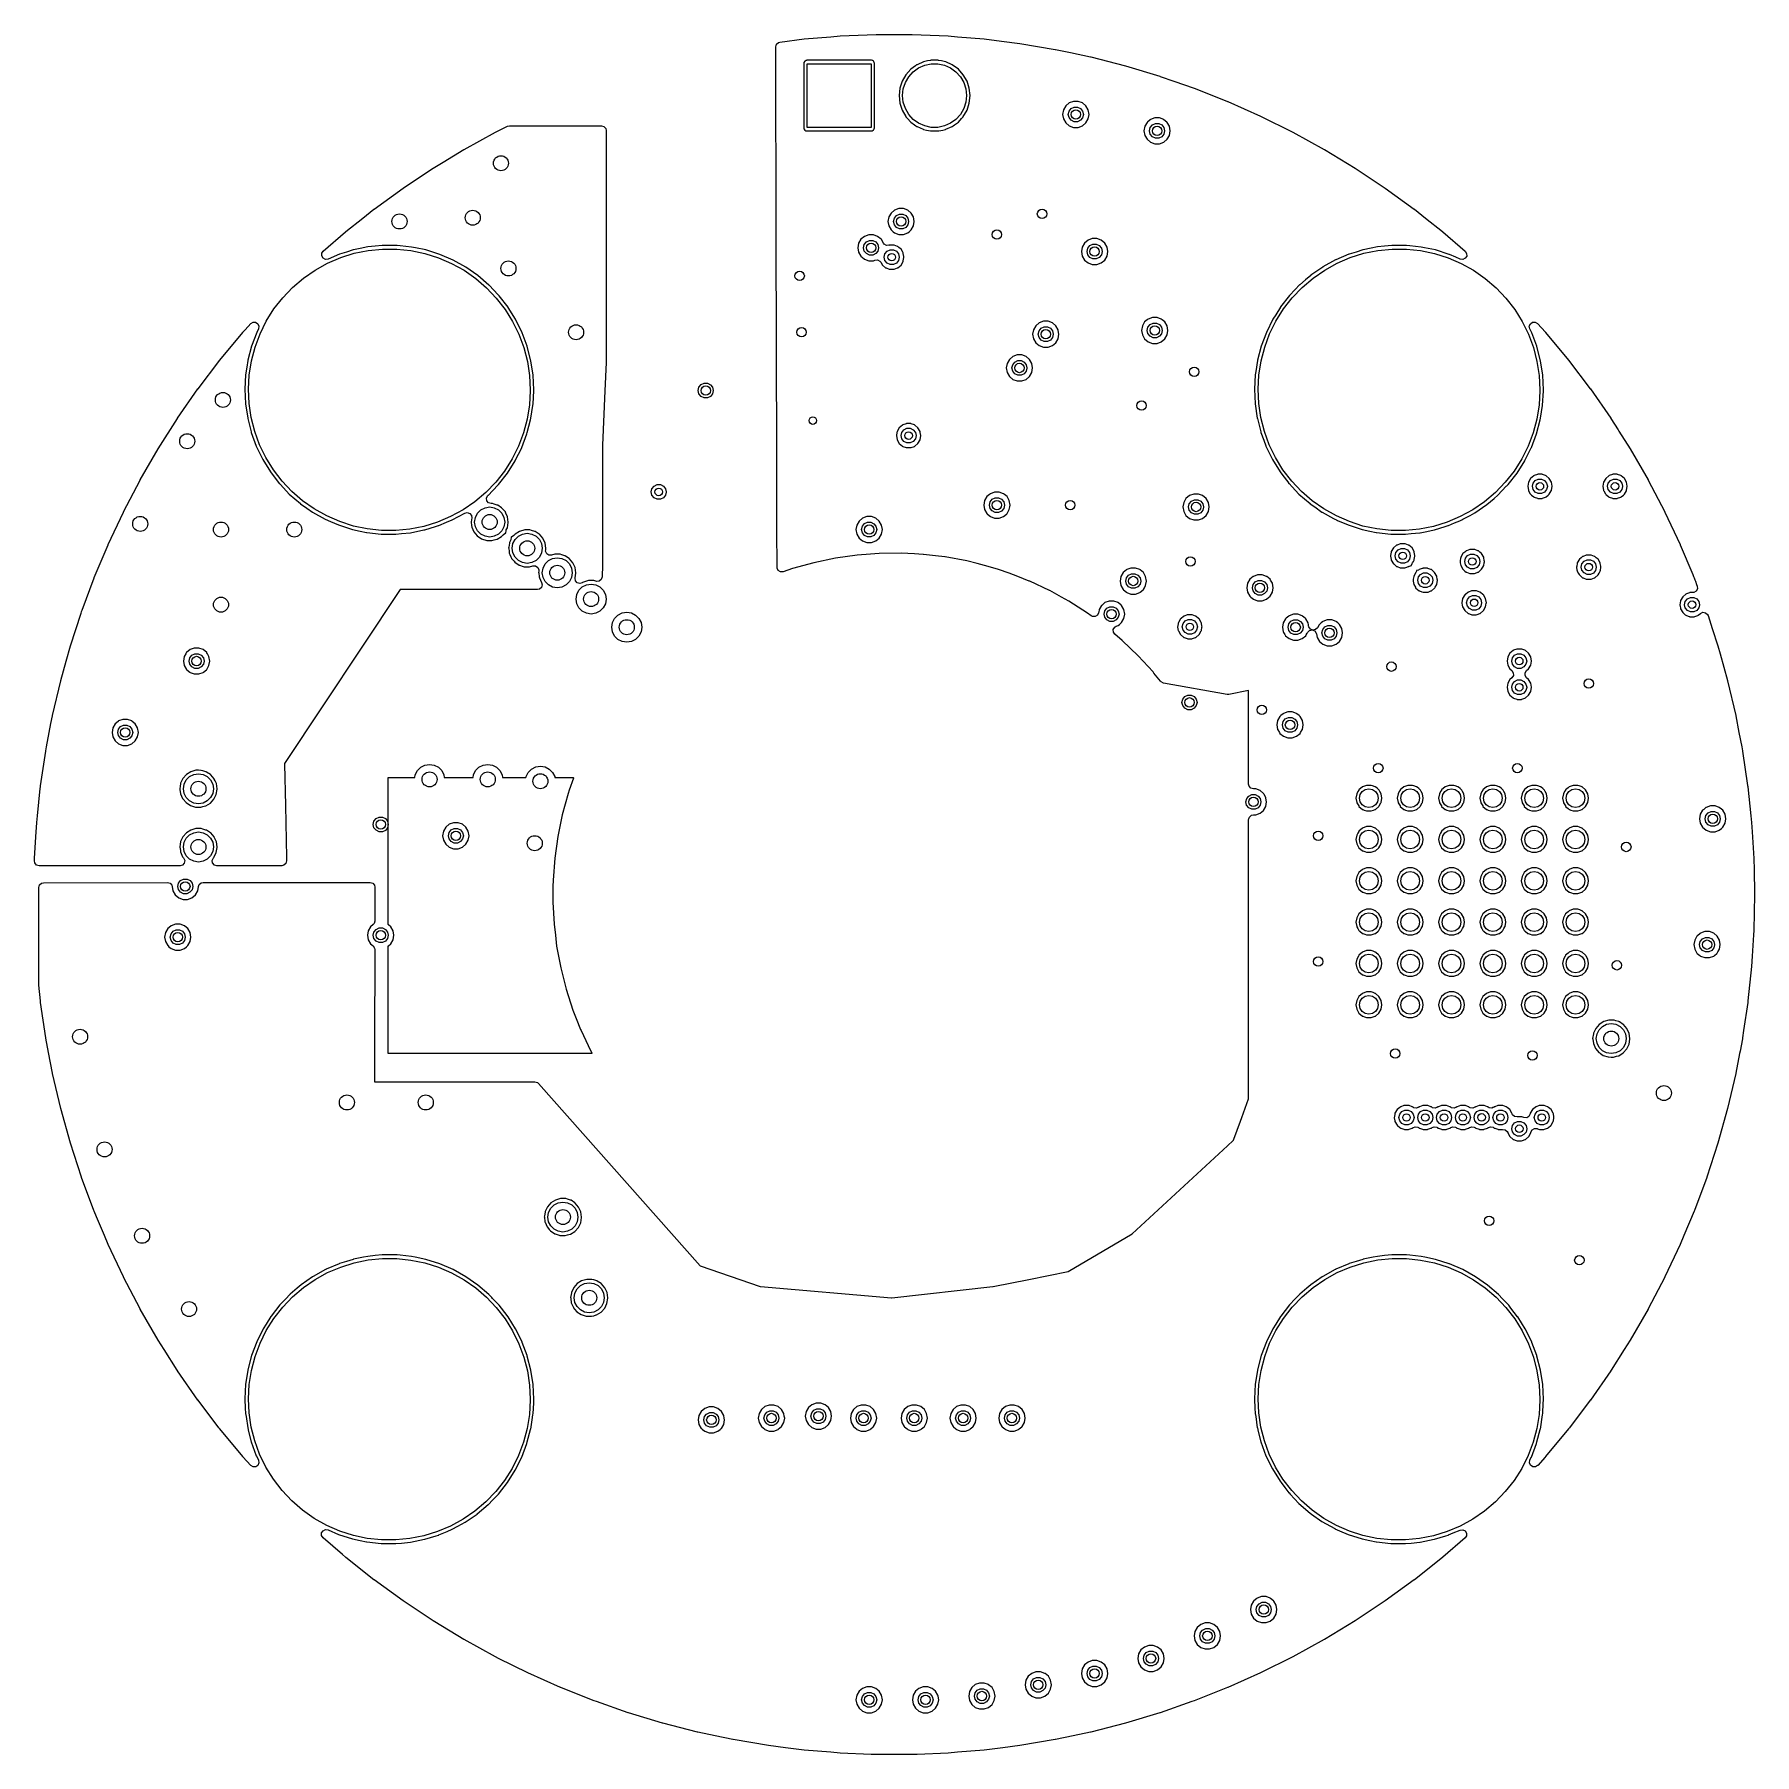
# Model space of a CAD drawing. Extents: x 115.8 to 161.6, y -138.2 to -92.4.
import ezdxf

# ---------------------------------------------------------------- set-up
doc = ezdxf.new("R2010")
doc.units = 0
doc.layers.add('BLACK', color=7, linetype='CONTINUOUS')

msp = doc.modelspace()

# ---------------------------------------------------------------- linework, layer by layer
at = {"layer": 'BLACK', "linetype": 'CONTINUOUS'}
for p, q in [((135.624, -92.5727), (136.269, -92.4912)), ((136.269, -92.4912), (136.274, -92.4907)), ((136.274, -92.4907), (136.976, -92.4317)), ((136.976, -92.4317), (137.224, -92.4109)), ((137.224, -92.4109), (137.23, -92.4105)), ((137.23, -92.4105), (138.183, -92.3706)), ((138.183, -92.3706), (138.188, -92.3705)), ((138.188, -92.3705), (139.142, -92.3705)), ((139.142, -92.3705), (139.147, -92.3706)), ((139.147, -92.3706), (140.1, -92.4105)), ((140.1, -92.4105), (140.105, -92.4109)), ((140.105, -92.4109), (140.354, -92.4317)), ((140.354, -92.4317), (141.056, -92.4907)), ((141.056, -92.4907), (141.061, -92.4912)), ((141.061, -92.4912), (141.525, -92.5498)), ((135.514, -92.698), (135.534, -92.6298)), ((135.515, -93.1411), (135.514, -92.698)), ((135.534, -92.6298), (135.587, -92.5832)), ((135.587, -92.5832), (135.624, -92.5727)), ((141.525, -92.5498), (142.008, -92.6108)), ((142.008, -92.6108), (142.013, -92.6116)), ((142.013, -92.6116), (142.953, -92.7706)), ((142.953, -92.7706), (142.958, -92.7716)), ((142.958, -92.7716), (143.354, -92.8557)), ((143.354, -92.8557), (143.892, -92.97)), ((135.525, -97.35), (135.515, -93.1411)), ((136.265, -93.1147), (136.26, -93.1411)), ((136.26, -93.1411), (136.26, -94.8589)), ((136.285, -93.0848), (136.265, -93.1147)), ((136.304, -93.0716), (136.285, -93.0848)), ((136.315, -93.0648), (136.304, -93.0716)), ((136.304, -93.0716), (136.304, -93.0716)), ((136.304, -93.0716), (136.304, -93.0716)), ((136.327, -93.0623), (136.315, -93.0648)), ((136.335, -93.0607), (136.327, -93.0623)), ((136.327, -93.0623), (136.327, -93.0623)), ((136.341, -93.0595), (136.335, -93.0607)), ((136.335, -93.0607), (136.335, -93.0607)), ((137.2, -93.0595), (136.341, -93.0595)), ((136.35, -94.85), (136.35, -93.15)), ((136.35, -93.15), (138.05, -93.15)), ((138.059, -93.0595), (137.2, -93.0595)), ((138.05, -93.15), (138.05, -94.85)), ((138.085, -93.0648), (138.059, -93.0595)), ((138.115, -93.0848), (138.085, -93.0648)), ((138.122, -93.0951), (138.115, -93.0848)), ((138.125, -93.0996), (138.122, -93.0951)), ((138.135, -93.1147), (138.125, -93.0996)), ((138.14, -93.1411), (138.135, -93.1147)), ((138.14, -94), (138.14, -93.1411)), ((139.107, -93.2972), (138.975, -93.4441)), ((139.052, -93.5004), (139.171, -93.3683)), ((139.229, -93.209), (139.107, -93.2972)), ((139.171, -93.3683), (139.315, -93.2639)), ((139.262, -93.1849), (139.229, -93.209)), ((139.267, -93.181), (139.262, -93.1849)), ((139.262, -93.1849), (139.262, -93.1849)), ((139.273, -93.1783), (139.267, -93.181)), ((139.442, -93.1033), (139.273, -93.1783)), ((139.273, -93.1783), (139.273, -93.1783)), ((139.315, -93.2639), (139.477, -93.1916)), ((139.448, -93.1006), (139.442, -93.1033)), ((139.442, -93.1033), (139.442, -93.1033)), ((139.555, -93.0779), (139.448, -93.1006)), ((139.477, -93.1916), (139.651, -93.1547)), ((139.635, -93.0609), (139.555, -93.0779)), ((139.641, -93.0595), (139.635, -93.0609)), ((139.635, -93.0609), (139.635, -93.0609)), ((139.839, -93.0595), (139.641, -93.0595)), ((139.651, -93.1547), (139.829, -93.1547)), ((139.829, -93.1547), (140.003, -93.1916)), ((139.845, -93.0609), (139.839, -93.0595)), ((139.925, -93.0779), (139.845, -93.0609)), ((139.845, -93.0609), (139.845, -93.0609)), ((140.032, -93.1006), (139.925, -93.0779)), ((140.003, -93.1916), (140.165, -93.2639)), ((140.038, -93.1033), (140.032, -93.1006)), ((140.207, -93.1783), (140.038, -93.1033)), ((140.038, -93.1033), (140.038, -93.1033)), ((140.165, -93.2639), (140.309, -93.3683)), ((140.213, -93.181), (140.207, -93.1783)), ((140.207, -93.1783), (140.207, -93.1783)), ((140.373, -93.2972), (140.213, -93.181)), ((140.309, -93.3683), (140.428, -93.5004)), ((140.505, -93.4441), (140.373, -93.2972)), ((143.892, -92.97), (143.897, -92.9712)), ((143.897, -92.9712), (144.821, -93.2084)), ((144.821, -93.2084), (144.826, -93.2098)), ((144.826, -93.2098), (145.739, -93.4855)), ((138.815, -93.8034), (138.794, -94)), ((138.876, -93.6154), (138.815, -93.8034)), ((138.975, -93.4441), (138.876, -93.6154)), ((138.89, -94), (138.909, -93.8233)), ((138.909, -93.8233), (138.963, -93.6543)), ((138.963, -93.6543), (139.052, -93.5004)), ((140.428, -93.5004), (140.517, -93.6543)), ((140.604, -93.6154), (140.505, -93.4441)), ((140.517, -93.6543), (140.571, -93.8233)), ((140.571, -93.8233), (140.59, -94)), ((140.665, -93.8034), (140.604, -93.6154)), ((140.686, -94), (140.665, -93.8034)), ((145.739, -93.4855), (145.744, -93.4871)), ((145.744, -93.4871), (146.112, -93.6154)), ((146.112, -93.6154), (146.645, -93.8008)), ((146.645, -93.8008), (146.65, -93.8026)), ((146.65, -93.8026), (147.165, -94.0066)), ((138.141, -94.8589), (138.14, -94)), ((138.794, -94), (138.815, -94.1966)), ((138.815, -94.1966), (138.876, -94.3846)), ((138.909, -94.1767), (138.89, -94)), ((138.963, -94.3457), (138.909, -94.1767)), ((140.571, -94.1767), (140.517, -94.3457)), ((140.59, -94), (140.571, -94.1767)), ((140.604, -94.3846), (140.665, -94.1966)), ((140.665, -94.1966), (140.686, -94)), ((143.231, -94.2745), (143.17, -94.38)), ((143.325, -94.1962), (143.231, -94.2745)), ((143.439, -94.1545), (143.325, -94.1962)), ((143.375, -94.3435), (143.456, -94.305)), ((143.561, -94.1545), (143.439, -94.1545)), ((143.456, -94.305), (143.545, -94.305)), ((143.545, -94.305), (143.625, -94.3437)), ((143.675, -94.1962), (143.561, -94.1545)), ((143.769, -94.2745), (143.675, -94.1962)), ((143.83, -94.38), (143.769, -94.2745)), ((147.165, -94.0066), (147.536, -94.1538)), ((147.536, -94.1538), (147.541, -94.1558)), ((147.541, -94.1558), (148.413, -94.5438)), ((138.876, -94.3846), (138.975, -94.5559)), ((139.052, -94.4996), (138.963, -94.3457)), ((138.975, -94.5559), (138.979, -94.5608)), ((138.979, -94.5608), (138.979, -94.5608)), ((138.979, -94.5608), (139.023, -94.6091)), ((139.023, -94.6091), (139.107, -94.7028)), ((139.171, -94.6317), (139.052, -94.4996)), ((139.107, -94.7028), (139.21, -94.7771)), ((139.315, -94.7361), (139.171, -94.6317)), ((139.21, -94.7771), (139.246, -94.8038)), ((139.477, -94.8084), (139.315, -94.7361)), ((140.165, -94.7361), (140.003, -94.8084)), ((140.309, -94.6317), (140.165, -94.7361)), ((140.234, -94.8038), (140.27, -94.7771)), ((140.27, -94.7771), (140.373, -94.7028)), ((140.428, -94.4996), (140.309, -94.6317)), ((140.373, -94.7028), (140.457, -94.6091)), ((140.517, -94.3457), (140.428, -94.4996)), ((140.457, -94.6091), (140.501, -94.5608)), ((140.501, -94.5608), (140.505, -94.5559)), ((140.501, -94.5608), (140.501, -94.5608)), ((140.505, -94.5559), (140.537, -94.5)), ((140.537, -94.5), (140.604, -94.3846)), ((143.17, -94.38), (143.149, -94.5)), ((143.149, -94.5), (143.17, -94.62)), ((143.17, -94.62), (143.231, -94.7255)), ((143.231, -94.7255), (143.325, -94.8038)), ((143.3, -94.4997), (143.32, -94.413)), ((143.32, -94.5864), (143.3, -94.4997)), ((143.32, -94.413), (143.375, -94.3435)), ((143.375, -94.6561), (143.32, -94.5864)), ((143.455, -94.6949), (143.375, -94.6561)), ((143.544, -94.6951), (143.455, -94.6949)), ((143.624, -94.6567), (143.544, -94.6951)), ((143.68, -94.5874), (143.624, -94.6567)), ((143.625, -94.3437), (143.68, -94.4133)), ((143.675, -94.8038), (143.769, -94.7255)), ((143.68, -94.4133), (143.7, -94.5)), ((143.7, -94.5007), (143.68, -94.5874)), ((143.7, -94.5), (143.7, -94.5007)), ((143.769, -94.7255), (143.83, -94.62)), ((143.851, -94.5), (143.83, -94.38)), ((143.83, -94.62), (143.851, -94.5)), ((145.394, -94.712), (145.333, -94.8175)), ((145.405, -94.7028), (145.394, -94.712)), ((145.479, -94.6408), (145.405, -94.7028)), ((145.487, -94.6337), (145.479, -94.6408)), ((145.482, -94.8505), (145.538, -94.781)), ((145.602, -94.592), (145.487, -94.6337)), ((145.538, -94.781), (145.618, -94.7425)), ((145.723, -94.592), (145.602, -94.592)), ((145.618, -94.7425), (145.707, -94.7425)), ((145.707, -94.7425), (145.787, -94.7812)), ((145.838, -94.6337), (145.723, -94.592)), ((145.787, -94.7812), (145.843, -94.8508)), ((145.846, -94.6408), (145.838, -94.6337)), ((145.92, -94.7028), (145.846, -94.6408)), ((145.931, -94.712), (145.92, -94.7028)), ((145.992, -94.8175), (145.931, -94.712)), ((148.413, -94.5438), (148.417, -94.5461)), ((148.417, -94.5461), (149.272, -94.9702)), ((127.218, -95.4322), (128.053, -94.9726)), ((128.053, -94.9726), (128.058, -94.9702)), ((128.058, -94.9702), (128.374, -94.8131)), ((128.374, -94.8131), (128.43, -94.8)), ((128.43, -94.8), (130.874, -94.8)), ((130.874, -94.8), (130.942, -94.82)), ((130.942, -94.82), (130.989, -94.8737)), ((130.989, -94.8737), (131, -94.926)), ((131, -94.926), (131, -101.097)), ((136.26, -94.8589), (136.265, -94.8853)), ((136.265, -94.8853), (136.285, -94.9152)), ((136.285, -94.9152), (136.315, -94.9352)), ((136.315, -94.9352), (136.341, -94.9405)), ((136.341, -94.9405), (137.2, -94.9405)), ((138.05, -94.85), (136.35, -94.85)), ((137.2, -94.9405), (138.059, -94.9405)), ((138.059, -94.9405), (138.065, -94.9393)), ((138.065, -94.9393), (138.073, -94.9377)), ((138.065, -94.9393), (138.065, -94.9393)), ((138.073, -94.9377), (138.085, -94.9352)), ((138.073, -94.9377), (138.073, -94.9377)), ((138.085, -94.9352), (138.096, -94.9284)), ((138.096, -94.9284), (138.105, -94.9221)), ((138.096, -94.9284), (138.096, -94.9284)), ((138.105, -94.9221), (138.115, -94.9152)), ((138.115, -94.9152), (138.135, -94.8853)), ((138.135, -94.8853), (138.141, -94.8589)), ((139.246, -94.8038), (139.267, -94.819)), ((139.267, -94.819), (139.273, -94.8217)), ((139.273, -94.8217), (139.273, -94.8217)), ((139.273, -94.8217), (139.439, -94.8956)), ((139.439, -94.8956), (139.448, -94.8994)), ((139.448, -94.8994), (139.522, -94.9152)), ((139.651, -94.8453), (139.477, -94.8084)), ((139.522, -94.9152), (139.635, -94.9391)), ((139.635, -94.9391), (139.635, -94.9391)), ((139.635, -94.9391), (139.641, -94.9405)), ((139.641, -94.9405), (139.839, -94.9405)), ((139.829, -94.8453), (139.651, -94.8453)), ((140.003, -94.8084), (139.829, -94.8453)), ((139.839, -94.9405), (139.845, -94.9391)), ((139.845, -94.9391), (139.853, -94.9375)), ((139.845, -94.9391), (139.845, -94.9391)), ((139.853, -94.9375), (139.958, -94.9152)), ((139.958, -94.9152), (140.032, -94.8994)), ((140.032, -94.8994), (140.041, -94.8956)), ((140.041, -94.8956), (140.207, -94.8217)), ((140.207, -94.8217), (140.213, -94.819)), ((140.207, -94.8217), (140.207, -94.8217)), ((140.213, -94.819), (140.234, -94.8038)), ((143.325, -94.8038), (143.439, -94.8455)), ((143.439, -94.8455), (143.561, -94.8455)), ((143.561, -94.8455), (143.675, -94.8038)), ((145.333, -94.8175), (145.312, -94.9375)), ((145.312, -94.9375), (145.333, -95.0575)), ((145.333, -95.0575), (145.394, -95.163)), ((145.394, -95.163), (145.487, -95.2413)), ((145.463, -94.9372), (145.482, -94.8505)), ((145.482, -95.0239), (145.463, -94.9372)), ((145.537, -95.0936), (145.482, -95.0239)), ((145.618, -95.1324), (145.537, -95.0936)), ((145.706, -95.1326), (145.618, -95.1324)), ((145.787, -95.0942), (145.706, -95.1326)), ((145.842, -95.0249), (145.787, -95.0942)), ((145.838, -95.2413), (145.931, -95.163)), ((145.862, -94.9382), (145.842, -95.0249)), ((145.843, -94.8508), (145.862, -94.9375)), ((145.862, -94.9375), (145.862, -94.9382)), ((145.931, -95.163), (145.992, -95.0575)), ((146.013, -94.9375), (145.992, -94.8175)), ((145.992, -95.0575), (146.013, -94.9375)), ((149.272, -94.9702), (149.277, -94.9726)), ((149.277, -94.9726), (150.112, -95.4322)), ((126.665, -95.7669), (127.213, -95.4348)), ((127.213, -95.4348), (127.218, -95.4322)), ((145.487, -95.2413), (145.602, -95.283)), ((145.602, -95.283), (145.723, -95.283)), ((145.723, -95.283), (145.838, -95.2413)), ((150.112, -95.4322), (150.117, -95.4348)), ((150.117, -95.4348), (150.933, -95.9289)), ((125.85, -96.292), (126.393, -95.9317)), ((126.393, -95.9317), (126.397, -95.9289)), ((126.397, -95.9289), (126.665, -95.7669)), ((150.933, -95.9289), (150.937, -95.9318)), ((150.937, -95.9318), (151.732, -96.4596)), ((124.822, -97.0233), (125.594, -96.4626)), ((125.594, -96.4626), (125.598, -96.4596)), ((125.598, -96.4596), (125.85, -96.292)), ((151.732, -96.4596), (151.736, -96.4626)), ((151.736, -96.4626), (152.508, -97.0233)), ((124.526, -97.258), (124.818, -97.0265)), ((124.818, -97.0265), (124.822, -97.0233)), ((138.675, -97.0462), (138.581, -97.1245)), ((138.789, -97.0045), (138.675, -97.0462)), ((138.911, -97.0045), (138.789, -97.0045)), ((139.025, -97.0462), (138.911, -97.0045)), ((139.119, -97.1245), (139.025, -97.0462)), ((152.508, -97.0233), (152.512, -97.0265)), ((152.512, -97.0265), (152.804, -97.258)), ((124.07, -97.619), (124.526, -97.258)), ((135.527, -98.05), (135.525, -97.35)), ((138.52, -97.23), (138.499, -97.35)), ((138.499, -97.35), (138.52, -97.47)), ((138.581, -97.1245), (138.52, -97.23)), ((138.52, -97.47), (138.581, -97.5755)), ((138.65, -97.3497), (138.67, -97.263)), ((138.67, -97.4364), (138.65, -97.3497)), ((138.67, -97.263), (138.725, -97.1935)), ((138.725, -97.5061), (138.67, -97.4364)), ((138.725, -97.1935), (138.806, -97.155)), ((138.805, -97.5449), (138.725, -97.5061)), ((138.806, -97.155), (138.895, -97.155)), ((138.974, -97.5067), (138.894, -97.5451)), ((138.895, -97.155), (138.975, -97.1937)), ((139.03, -97.4374), (138.974, -97.5067)), ((138.975, -97.1937), (139.03, -97.2633)), ((139.03, -97.2633), (139.05, -97.35)), ((139.05, -97.3507), (139.03, -97.4374)), ((139.05, -97.35), (139.05, -97.3507)), ((139.18, -97.23), (139.119, -97.1245)), ((139.119, -97.5755), (139.18, -97.47)), ((139.201, -97.35), (139.18, -97.23)), ((139.18, -97.47), (139.201, -97.35)), ((152.804, -97.258), (153.26, -97.619)), ((123.468, -98.1387), (124.066, -97.6223)), ((124.066, -97.6223), (124.07, -97.619)), ((137.72, -97.93), (137.699, -98.05)), ((137.781, -97.8245), (137.72, -97.93)), ((137.875, -97.7462), (137.781, -97.8245)), ((137.85, -98.0497), (137.87, -97.963)), ((137.87, -97.963), (137.925, -97.8935)), ((137.989, -97.7045), (137.875, -97.7462)), ((137.925, -97.8935), (138.006, -97.855)), ((138.111, -97.7045), (137.989, -97.7045)), ((138.006, -97.855), (138.095, -97.855)), ((138.095, -97.855), (138.175, -97.8937)), ((138.225, -97.7462), (138.111, -97.7045)), ((138.175, -97.8937), (138.23, -97.9633)), ((138.319, -97.8245), (138.225, -97.7462)), ((138.23, -97.9633), (138.25, -98.05)), ((138.324, -97.834), (138.319, -97.8245)), ((138.379, -97.9286), (138.324, -97.834)), ((138.324, -97.834), (138.324, -97.834)), ((138.398, -97.954), (138.379, -97.9286)), ((138.46, -97.9885), (138.398, -97.954)), ((138.522, -97.9846), (138.46, -97.9885)), ((138.528, -97.9842), (138.522, -97.9852)), ((138.522, -97.9852), (138.522, -97.9846)), ((138.531, -97.984), (138.528, -97.9842)), ((138.543, -97.9795), (138.531, -97.984)), ((138.657, -97.9795), (138.543, -97.9795)), ((138.581, -97.5755), (138.59, -97.5826)), ((138.59, -97.5826), (138.59, -97.5826)), ((138.59, -97.5826), (138.637, -97.6223)), ((138.637, -97.6223), (138.675, -97.6538)), ((138.667, -97.9833), (138.657, -97.9795)), ((138.752, -98.0144), (138.667, -97.9833)), ((138.667, -97.9833), (138.667, -97.9833)), ((138.675, -97.6538), (138.789, -97.6955)), ((138.789, -97.6955), (138.911, -97.6955)), ((138.894, -97.5451), (138.805, -97.5449)), ((138.911, -97.6955), (139.025, -97.6538)), ((139.025, -97.6538), (139.063, -97.6223)), ((139.063, -97.6223), (139.11, -97.5826)), ((139.11, -97.5826), (139.119, -97.5755)), ((139.11, -97.5826), (139.11, -97.5826)), ((143.731, -97.9245), (143.67, -98.03)), ((143.825, -97.8462), (143.731, -97.9245)), ((143.939, -97.8045), (143.825, -97.8462)), ((143.875, -97.9935), (143.956, -97.955)), ((144.061, -97.8045), (143.939, -97.8045)), ((143.956, -97.955), (144.045, -97.955)), ((144.045, -97.955), (144.125, -97.9937)), ((144.175, -97.8462), (144.061, -97.8045)), ((144.269, -97.9245), (144.175, -97.8462)), ((144.33, -98.03), (144.269, -97.9245)), ((153.26, -97.619), (153.264, -97.6223)), ((153.264, -97.6223), (153.863, -98.1396)), ((123.429, -98.2665), (123.43, -98.1955)), ((123.466, -98.3272), (123.429, -98.2665)), ((123.43, -98.1955), (123.468, -98.1387)), ((123.529, -98.3583), (123.466, -98.3272)), ((123.6, -98.35), (123.529, -98.3583)), ((123.586, -98.4595), (123.935, -98.3106)), ((123.902, -98.221), (123.6, -98.35)), ((124.088, -98.1632), (123.902, -98.221)), ((123.935, -98.3106), (124.297, -98.1978)), ((124.271, -98.1063), (124.088, -98.1632)), ((124.274, -98.1053), (124.271, -98.1063)), ((124.271, -98.1063), (124.271, -98.1063)), ((124.277, -98.1047), (124.274, -98.1053)), ((124.457, -98.068), (124.277, -98.1047)), ((124.277, -98.1047), (124.277, -98.1047)), ((124.297, -98.1978), (124.669, -98.1221)), ((124.655, -98.0277), (124.457, -98.068)), ((124.658, -98.0274), (124.655, -98.0277)), ((124.849, -98.0084), (124.658, -98.0274)), ((124.658, -98.0274), (124.658, -98.0274)), ((124.669, -98.1221), (125.047, -98.0844)), ((125.042, -97.9891), (124.849, -98.0084)), ((125.236, -97.9894), (125.042, -97.9891)), ((125.047, -98.0844), (125.426, -98.0851)), ((125.428, -97.9898), (125.236, -97.9894)), ((125.426, -98.0851), (125.804, -98.1241)), ((125.431, -97.9898), (125.428, -97.9898)), ((125.428, -97.9898), (125.428, -97.9898)), ((125.434, -97.9901), (125.431, -97.9898)), ((125.52, -97.999), (125.434, -97.9901)), ((125.434, -97.9901), (125.434, -97.9901)), ((125.818, -98.0298), (125.52, -97.999)), ((125.804, -98.1241), (126.175, -98.201)), ((125.821, -98.0304), (125.818, -98.0298)), ((125.926, -98.052), (125.821, -98.0304)), ((125.821, -98.0304), (125.821, -98.0304)), ((126.199, -98.1087), (125.926, -98.052)), ((126.175, -98.201), (126.537, -98.3151)), ((126.57, -98.2257), (126.199, -98.1087)), ((126.537, -98.3151), (126.886, -98.4652)), ((126.573, -98.2269), (126.57, -98.2257)), ((126.925, -98.3783), (126.573, -98.2269)), ((126.573, -98.2269), (126.573, -98.2269)), ((126.928, -98.3796), (126.925, -98.3783)), ((126.925, -98.3783), (126.925, -98.3783)), ((127.268, -98.5688), (126.928, -98.3796)), ((135.532, -100.35), (135.527, -98.05)), ((137.699, -98.05), (137.72, -98.17)), ((137.72, -98.17), (137.781, -98.2755)), ((137.781, -98.2755), (137.79, -98.2826)), ((137.79, -98.2826), (137.79, -98.2826)), ((137.79, -98.2826), (137.81, -98.3)), ((137.81, -98.3), (137.875, -98.3538)), ((137.87, -98.1364), (137.85, -98.0497)), ((137.925, -98.2061), (137.87, -98.1364)), ((137.875, -98.3538), (137.989, -98.3955)), ((138.005, -98.2449), (137.925, -98.2061)), ((137.989, -98.3955), (138.111, -98.3955)), ((138.094, -98.2451), (138.005, -98.2449)), ((138.174, -98.2067), (138.094, -98.2451)), ((138.111, -98.3955), (138.155, -98.3793)), ((138.155, -98.3793), (138.226, -98.3748)), ((138.23, -98.1374), (138.174, -98.2067)), ((138.226, -98.3748), (138.288, -98.4093)), ((138.25, -98.0507), (138.23, -98.1374)), ((138.25, -98.05), (138.25, -98.0507)), ((138.288, -98.4093), (138.308, -98.4347)), ((138.308, -98.4347), (138.351, -98.5092)), ((138.4, -98.2997), (138.42, -98.213)), ((138.42, -98.3864), (138.4, -98.2997)), ((138.42, -98.213), (138.475, -98.1435)), ((138.475, -98.4561), (138.42, -98.3864)), ((138.475, -98.1435), (138.556, -98.105)), ((138.556, -98.105), (138.645, -98.105)), ((138.645, -98.105), (138.725, -98.1437)), ((138.78, -98.3874), (138.724, -98.4567)), ((138.725, -98.1437), (138.78, -98.2133)), ((138.763, -98.0182), (138.752, -98.0144)), ((138.752, -98.0144), (138.752, -98.0144)), ((138.771, -98.0252), (138.763, -98.0182)), ((138.79, -98.0409), (138.771, -98.0252)), ((138.78, -98.2133), (138.8, -98.3)), ((138.8, -98.3007), (138.78, -98.3874)), ((138.849, -98.0908), (138.79, -98.0409)), ((138.8, -98.3), (138.8, -98.3007)), ((138.883, -98.15), (138.849, -98.0908)), ((138.849, -98.5092), (138.906, -98.4113)), ((138.906, -98.1887), (138.883, -98.15)), ((138.908, -98.1995), (138.906, -98.1887)), ((138.906, -98.4113), (138.909, -98.3955)), ((138.922, -98.2795), (138.908, -98.1995)), ((138.908, -98.1995), (138.908, -98.1995)), ((138.909, -98.3955), (138.924, -98.3109)), ((138.925, -98.3), (138.922, -98.2795)), ((138.924, -98.3109), (138.925, -98.3)), ((143.67, -98.03), (143.649, -98.15)), ((143.649, -98.15), (143.67, -98.27)), ((143.67, -98.27), (143.731, -98.3755)), ((143.731, -98.3755), (143.825, -98.4538)), ((143.8, -98.1497), (143.82, -98.063)), ((143.82, -98.2364), (143.8, -98.1497)), ((143.82, -98.063), (143.875, -97.9935)), ((143.875, -98.3061), (143.82, -98.2364)), ((143.955, -98.3449), (143.875, -98.3061)), ((144.044, -98.3451), (143.955, -98.3449)), ((144.124, -98.3067), (144.044, -98.3451)), ((144.18, -98.2374), (144.124, -98.3067)), ((144.125, -97.9937), (144.18, -98.0633)), ((144.175, -98.4538), (144.269, -98.3755)), ((144.18, -98.0633), (144.2, -98.15)), ((144.2, -98.1507), (144.18, -98.2374)), ((144.2, -98.15), (144.2, -98.1507)), ((144.269, -98.3755), (144.33, -98.27)), ((144.351, -98.15), (144.33, -98.03)), ((144.33, -98.27), (144.351, -98.15)), ((150.414, -98.3737), (150.074, -98.5617)), ((150.417, -98.3724), (150.414, -98.3737)), ((150.769, -98.2223), (150.417, -98.3724)), ((150.417, -98.3724), (150.417, -98.3724)), ((150.456, -98.4595), (150.805, -98.3106)), ((150.772, -98.221), (150.769, -98.2223)), ((150.958, -98.1632), (150.772, -98.221)), ((150.805, -98.3106), (151.167, -98.1978)), ((151.141, -98.1063), (150.958, -98.1632)), ((151.144, -98.1053), (151.141, -98.1063)), ((151.141, -98.1063), (151.141, -98.1063)), ((151.147, -98.1047), (151.144, -98.1053)), ((151.362, -98.0609), (151.147, -98.1047)), ((151.147, -98.1047), (151.147, -98.1047)), ((151.167, -98.1978), (151.539, -98.1221)), ((151.525, -98.0277), (151.362, -98.0609)), ((151.528, -98.0274), (151.525, -98.0277)), ((151.719, -98.0084), (151.528, -98.0274)), ((151.528, -98.0274), (151.528, -98.0274)), ((151.539, -98.1221), (151.917, -98.0844)), ((151.912, -97.9891), (151.719, -98.0084)), ((152.106, -97.9894), (151.912, -97.9891)), ((151.917, -98.0844), (152.296, -98.0851)), ((152.298, -97.9898), (152.106, -97.9894)), ((152.296, -98.0851), (152.674, -98.1241)), ((152.301, -97.9898), (152.298, -97.9898)), ((152.298, -97.9898), (152.298, -97.9898)), ((152.304, -97.9901), (152.301, -97.9898)), ((152.39, -97.999), (152.304, -97.9901)), ((152.304, -97.9901), (152.304, -97.9901)), ((152.688, -98.0298), (152.39, -97.999)), ((152.674, -98.1241), (153.045, -98.201)), ((152.691, -98.0304), (152.688, -98.0298)), ((152.781, -98.0489), (152.691, -98.0304)), ((152.691, -98.0304), (152.691, -98.0304)), ((153.069, -98.1087), (152.781, -98.0489)), ((153.045, -98.201), (153.407, -98.3151)), ((153.44, -98.2257), (153.069, -98.1087)), ((153.407, -98.3151), (153.756, -98.4652)), ((153.443, -98.2269), (153.44, -98.2257)), ((153.613, -98.3), (153.443, -98.2269)), ((153.443, -98.2269), (153.443, -98.2269)), ((153.731, -98.3507), (153.613, -98.3)), ((153.799, -98.3597), (153.731, -98.3507)), ((153.863, -98.3301), (153.799, -98.3597)), ((153.863, -98.1396), (153.901, -98.1993)), ((153.902, -98.2703), (153.863, -98.3301)), ((153.901, -98.1993), (153.902, -98.2703)), ((122.653, -99.1053), (122.942, -98.8589)), ((122.942, -98.8589), (123.254, -98.6428)), ((123.254, -98.6428), (123.586, -98.4595)), ((126.886, -98.4652), (127.217, -98.6498)), ((127.217, -98.6498), (127.528, -98.8669)), ((127.587, -98.7915), (127.268, -98.5688)), ((127.528, -98.8669), (127.816, -99.1143)), ((127.882, -99.0452), (127.587, -98.7915)), ((138.351, -98.5092), (138.437, -98.5818)), ((138.437, -98.5818), (138.448, -98.5856)), ((138.448, -98.5856), (138.448, -98.5856)), ((138.448, -98.5856), (138.533, -98.6167)), ((138.555, -98.4949), (138.475, -98.4561)), ((138.533, -98.6167), (138.543, -98.6205)), ((138.543, -98.6205), (138.657, -98.6205)), ((138.644, -98.4951), (138.555, -98.4949)), ((138.724, -98.4567), (138.644, -98.4951)), ((138.657, -98.6205), (138.667, -98.6167)), ((138.667, -98.6167), (138.752, -98.5856)), ((138.752, -98.5856), (138.763, -98.5818)), ((138.752, -98.5856), (138.752, -98.5856)), ((138.763, -98.5818), (138.849, -98.5092)), ((143.825, -98.4538), (143.939, -98.4955)), ((143.939, -98.4955), (144.061, -98.4955)), ((144.061, -98.4955), (144.175, -98.4538)), ((149.523, -99.1053), (149.812, -98.8589)), ((149.751, -98.7853), (149.612, -98.9039)), ((149.754, -98.7832), (149.751, -98.7853)), ((149.751, -98.7853), (149.751, -98.7853)), ((150.045, -98.5818), (149.754, -98.7832)), ((149.812, -98.8589), (150.124, -98.6428)), ((150.071, -98.5636), (150.045, -98.5818)), ((150.074, -98.5617), (150.071, -98.5635)), ((150.071, -98.5635), (150.071, -98.5636)), ((150.124, -98.6428), (150.456, -98.4595)), ((153.756, -98.4652), (154.087, -98.6498)), ((154.087, -98.6498), (154.398, -98.8669)), ((154.398, -98.8669), (154.686, -99.1143)), ((122.391, -99.3796), (122.653, -99.1053)), ((127.816, -99.1143), (128.077, -99.3895)), ((127.884, -99.0475), (127.882, -99.0452)), ((128.125, -99.3018), (127.884, -99.0475)), ((127.884, -99.0475), (127.884, -99.0475)), ((128.15, -99.3274), (128.125, -99.3018)), ((128.388, -99.6353), (128.15, -99.3274)), ((149.189, -99.3173), (148.95, -99.6243)), ((149.341, -99.1583), (149.189, -99.3173)), ((149.261, -99.3796), (149.523, -99.1053)), ((149.456, -99.0383), (149.341, -99.1583)), ((149.458, -99.0359), (149.456, -99.0382)), ((149.456, -99.0382), (149.456, -99.0383)), ((149.612, -98.9039), (149.458, -99.0359)), ((154.686, -99.1143), (154.947, -99.3895)), ((121.956, -100), (122.158, -99.679)), ((122.158, -99.679), (122.391, -99.3796)), ((128.077, -99.3895), (128.309, -99.6898)), ((128.309, -99.6898), (128.51, -100.012)), ((128.389, -99.638), (128.388, -99.6353)), ((128.586, -99.9539), (128.389, -99.638)), ((148.948, -99.627), (148.819, -99.8335)), ((148.827, -100), (149.028, -99.679)), ((148.95, -99.6243), (148.948, -99.627)), ((148.948, -99.627), (148.948, -99.627)), ((149.028, -99.679), (149.261, -99.3796)), ((154.947, -99.3895), (155.179, -99.6898)), ((155.179, -99.6898), (155.38, -100.012)), ((121.332, -100.3), (121.392, -100.234)), ((121.392, -100.234), (121.541, -100.068)), ((121.541, -100.068), (121.602, -100.03)), ((121.602, -100.03), (121.672, -100.032)), ((121.672, -100.032), (121.731, -100.071)), ((121.748, -100.208), (121.701, -100.303)), ((121.731, -100.071), (121.76, -100.136)), ((121.76, -100.136), (121.748, -100.208)), ((121.788, -100.341), (121.956, -100)), ((128.51, -100.012), (128.677, -100.353)), ((128.593, -99.9656), (128.586, -99.9539)), ((128.764, -100.315), (128.593, -99.9656)), ((142.37, -100.23), (142.349, -100.35)), ((142.431, -100.124), (142.37, -100.23)), ((142.525, -100.046), (142.431, -100.124)), ((142.5, -100.35), (142.52, -100.263)), ((142.52, -100.263), (142.575, -100.193)), ((142.639, -100.004), (142.525, -100.046)), ((142.575, -100.193), (142.656, -100.155)), ((142.761, -100.004), (142.639, -100.004)), ((142.656, -100.155), (142.745, -100.155)), ((142.745, -100.155), (142.825, -100.194)), ((142.875, -100.046), (142.761, -100.004)), ((142.825, -100.194), (142.88, -100.263)), ((142.969, -100.124), (142.875, -100.046)), ((142.88, -100.263), (142.9, -100.35)), ((143.03, -100.23), (142.969, -100.124)), ((143.033, -100.25), (143.03, -100.23)), ((143.051, -100.35), (143.033, -100.25)), ((145.27, -100.13), (145.249, -100.25)), ((145.249, -100.25), (145.27, -100.37)), ((145.331, -100.024), (145.27, -100.13)), ((145.401, -99.9656), (145.331, -100.024)), ((145.4, -100.25), (145.42, -100.163)), ((145.42, -100.336), (145.4, -100.25)), ((145.416, -99.9533), (145.401, -99.9656)), ((145.425, -99.9462), (145.416, -99.9533)), ((145.42, -100.163), (145.475, -100.093)), ((145.539, -99.9045), (145.425, -99.9462)), ((145.475, -100.093), (145.556, -100.055)), ((145.661, -99.9045), (145.539, -99.9045)), ((145.556, -100.055), (145.645, -100.055)), ((145.645, -100.055), (145.725, -100.094)), ((145.775, -99.9462), (145.661, -99.9045)), ((145.725, -100.094), (145.78, -100.163)), ((145.784, -99.9533), (145.775, -99.9462)), ((145.78, -100.163), (145.8, -100.25)), ((145.8, -100.251), (145.78, -100.337)), ((145.799, -99.9656), (145.784, -99.9533)), ((145.869, -100.024), (145.799, -99.9656)), ((145.8, -100.25), (145.8, -100.251)), ((145.93, -100.13), (145.869, -100.024)), ((145.951, -100.25), (145.93, -100.13)), ((145.93, -100.37), (145.951, -100.25)), ((148.743, -99.9539), (148.571, -100.303)), ((148.658, -100.341), (148.827, -100)), ((148.819, -99.8335), (148.743, -99.9539)), ((155.38, -100.012), (155.547, -100.353)), ((155.569, -100.137), (155.597, -100.071)), ((155.581, -100.207), (155.569, -100.137)), ((155.634, -100.315), (155.581, -100.207)), ((155.597, -100.071), (155.656, -100.031)), ((155.656, -100.031), (155.727, -100.029)), ((155.727, -100.029), (155.788, -100.067)), ((155.788, -100.067), (155.998, -100.3)), ((120.72, -101.039), (121.328, -100.304)), ((121.328, -100.304), (121.332, -100.3)), ((121.565, -100.667), (121.466, -101.044)), ((121.559, -101.063), (121.655, -100.696)), ((121.701, -100.303), (121.565, -100.667)), ((121.655, -100.696), (121.788, -100.341)), ((128.677, -100.353), (128.808, -100.709)), ((128.766, -100.318), (128.764, -100.315)), ((128.896, -100.67), (128.766, -100.318)), ((128.766, -100.318), (128.766, -100.318)), ((128.808, -100.709), (128.903, -101.076)), ((128.899, -100.68), (128.896, -100.67)), ((128.997, -101.057), (128.899, -100.68)), ((135.534, -101.25), (135.532, -100.35)), ((142.349, -100.35), (142.37, -100.47)), ((142.37, -100.47), (142.431, -100.576)), ((142.431, -100.576), (142.525, -100.654)), ((142.52, -100.436), (142.5, -100.35)), ((142.575, -100.506), (142.52, -100.436)), ((142.525, -100.654), (142.639, -100.695)), ((142.655, -100.545), (142.575, -100.506)), ((142.639, -100.695), (142.761, -100.695)), ((142.744, -100.545), (142.655, -100.545)), ((142.824, -100.507), (142.744, -100.545)), ((142.761, -100.695), (142.875, -100.654)), ((142.88, -100.437), (142.824, -100.507)), ((142.875, -100.654), (142.969, -100.576)), ((142.9, -100.351), (142.88, -100.437)), ((142.9, -100.35), (142.9, -100.351)), ((142.969, -100.576), (143.03, -100.47)), ((143.03, -100.47), (143.051, -100.35)), ((145.27, -100.37), (145.331, -100.476)), ((145.331, -100.476), (145.425, -100.554)), ((145.475, -100.406), (145.42, -100.336)), ((145.425, -100.554), (145.539, -100.596)), ((145.555, -100.445), (145.475, -100.406)), ((145.539, -100.596), (145.661, -100.596)), ((145.644, -100.445), (145.555, -100.445)), ((145.724, -100.407), (145.644, -100.445)), ((145.661, -100.596), (145.775, -100.554)), ((145.78, -100.337), (145.724, -100.407)), ((145.775, -100.554), (145.869, -100.476)), ((145.869, -100.476), (145.93, -100.37)), ((148.435, -100.667), (148.336, -101.044)), ((148.429, -101.063), (148.526, -100.696)), ((148.571, -100.303), (148.435, -100.667)), ((148.526, -100.696), (148.658, -100.341)), ((155.547, -100.353), (155.678, -100.709)), ((155.636, -100.318), (155.634, -100.315)), ((155.765, -100.667), (155.636, -100.318)), ((155.636, -100.318), (155.636, -100.318)), ((155.678, -100.709), (155.773, -101.076)), ((155.768, -100.677), (155.765, -100.667)), ((155.769, -100.68), (155.768, -100.677)), ((155.867, -101.057), (155.769, -100.68)), ((155.998, -100.3), (156.001, -100.304)), ((156.001, -100.304), (156.609, -101.039)), ((120.14, -101.803), (120.717, -101.043)), ((120.717, -101.043), (120.72, -101.039)), ((121.465, -101.047), (121.436, -101.231)), ((121.466, -101.044), (121.465, -101.047)), ((121.465, -101.047), (121.465, -101.047)), ((121.5, -101.438), (121.559, -101.063)), ((128.903, -101.076), (128.961, -101.451)), ((129.056, -101.441), (128.997, -101.057)), ((131, -101.103), (130.966, -101.858)), ((131, -101.097), (131, -101.103)), ((141.67, -101.13), (141.649, -101.25)), ((141.731, -101.024), (141.67, -101.13)), ((141.825, -100.946), (141.731, -101.024)), ((141.8, -101.25), (141.82, -101.163)), ((141.82, -101.163), (141.875, -101.093)), ((141.939, -100.904), (141.825, -100.946)), ((141.875, -101.093), (141.956, -101.055)), ((142.061, -100.904), (141.939, -100.904)), ((141.956, -101.055), (142.045, -101.055)), ((142.045, -101.055), (142.125, -101.094)), ((142.175, -100.946), (142.061, -100.904)), ((142.125, -101.094), (142.18, -101.163)), ((142.269, -101.024), (142.175, -100.946)), ((142.18, -101.163), (142.2, -101.25)), ((142.33, -101.13), (142.269, -101.024)), ((142.351, -101.25), (142.33, -101.13)), ((148.335, -101.047), (148.289, -101.341)), ((148.336, -101.044), (148.335, -101.047)), ((148.335, -101.047), (148.335, -101.047)), ((148.371, -101.438), (148.429, -101.063)), ((155.773, -101.076), (155.831, -101.451)), ((155.926, -101.441), (155.867, -101.057)), ((156.609, -101.039), (156.613, -101.043)), ((156.613, -101.043), (157.189, -101.803)), ((121.406, -101.428), (121.385, -101.817)), ((121.436, -101.231), (121.406, -101.428)), ((121.48, -101.817), (121.5, -101.438)), ((128.961, -101.451), (128.98, -101.83)), ((129.075, -101.83), (129.056, -101.441)), ((135.539, -103.05), (135.534, -101.25)), ((141.649, -101.25), (141.67, -101.37)), ((141.67, -101.37), (141.731, -101.476)), ((141.731, -101.476), (141.825, -101.554)), ((141.82, -101.336), (141.8, -101.25)), ((141.875, -101.406), (141.82, -101.336)), ((141.825, -101.554), (141.939, -101.596)), ((141.955, -101.445), (141.875, -101.406)), ((141.939, -101.596), (142.061, -101.596)), ((142.044, -101.445), (141.955, -101.445)), ((142.124, -101.407), (142.044, -101.445)), ((142.061, -101.596), (142.175, -101.554)), ((142.18, -101.337), (142.124, -101.407)), ((142.175, -101.554), (142.269, -101.476)), ((142.2, -101.251), (142.18, -101.337)), ((142.2, -101.25), (142.2, -101.251)), ((142.269, -101.476), (142.33, -101.37)), ((142.33, -101.37), (142.351, -101.25)), ((148.276, -101.428), (148.255, -101.817)), ((148.289, -101.341), (148.276, -101.428)), ((148.35, -101.817), (148.371, -101.438)), ((155.831, -101.451), (155.85, -101.83)), ((155.945, -101.83), (155.926, -101.441)), ((119.593, -102.59), (120.137, -101.807)), ((120.137, -101.807), (120.14, -101.803)), ((121.385, -101.817), (121.403, -102.205)), ((121.498, -102.196), (121.48, -101.817)), ((128.98, -101.856), (128.958, -102.235)), ((128.98, -101.83), (128.98, -101.856)), ((129.055, -102.208), (129.075, -101.858)), ((129.075, -101.857), (129.075, -101.83)), ((129.075, -101.858), (129.075, -101.857)), ((130.966, -101.858), (130.9, -103.3)), ((133.45, -101.85), (133.47, -101.763)), ((133.47, -101.936), (133.45, -101.85)), ((133.47, -101.763), (133.525, -101.693)), ((133.525, -102.006), (133.47, -101.936)), ((133.525, -101.693), (133.606, -101.655)), ((133.605, -102.045), (133.525, -102.006)), ((133.694, -102.045), (133.605, -102.045)), ((133.606, -101.655), (133.695, -101.655)), ((133.774, -102.007), (133.694, -102.045)), ((133.695, -101.655), (133.775, -101.694)), ((133.83, -101.937), (133.774, -102.007)), ((133.775, -101.694), (133.83, -101.763)), ((133.83, -101.763), (133.85, -101.85)), ((133.85, -101.851), (133.83, -101.937)), ((133.85, -101.85), (133.85, -101.851)), ((148.255, -101.817), (148.273, -102.205)), ((148.368, -102.196), (148.35, -101.817)), ((155.85, -101.856), (155.828, -102.235)), ((155.85, -101.83), (155.85, -101.856)), ((155.923, -102.245), (155.945, -101.857)), ((155.945, -101.857), (155.945, -101.83)), ((157.189, -101.803), (157.193, -101.807)), ((157.193, -101.807), (157.737, -102.59)), ((121.403, -102.205), (121.46, -102.59)), ((121.554, -102.571), (121.498, -102.196)), ((128.958, -102.235), (128.898, -102.61)), ((128.998, -102.59), (129.052, -102.248)), ((129.052, -102.248), (129.053, -102.245)), ((129.053, -102.245), (129.055, -102.208)), ((148.273, -102.205), (148.33, -102.59)), ((148.424, -102.571), (148.368, -102.196)), ((155.828, -102.235), (155.768, -102.61)), ((155.868, -102.59), (155.922, -102.248)), ((155.922, -102.248), (155.923, -102.245)), ((119.079, -103.4), (119.59, -102.595)), ((119.59, -102.595), (119.593, -102.59)), ((119.593, -102.59), (119.593, -102.59)), ((121.46, -102.59), (121.461, -102.593)), ((121.461, -102.593), (121.461, -102.593)), ((121.461, -102.593), (121.553, -102.953)), ((121.553, -102.953), (121.556, -102.967)), ((121.648, -102.939), (121.554, -102.571)), ((121.556, -102.967), (121.69, -103.332)), ((121.778, -103.295), (121.648, -102.939)), ((128.8, -102.976), (128.666, -103.331)), ((128.754, -103.369), (128.891, -103.005)), ((128.898, -102.61), (128.8, -102.976)), ((128.891, -103.005), (128.902, -102.964)), ((128.902, -102.964), (128.991, -102.633)), ((128.991, -102.629), (128.998, -102.59)), ((128.991, -102.633), (128.991, -102.629)), ((138.739, -102.967), (138.725, -103.05)), ((138.742, -102.95), (138.739, -102.967)), ((138.744, -102.939), (138.742, -102.95)), ((138.742, -102.95), (138.742, -102.95)), ((138.801, -102.841), (138.744, -102.939)), ((138.887, -102.768), (138.801, -102.841)), ((138.85, -103.05), (138.87, -102.963)), ((138.87, -102.963), (138.925, -102.893)), ((138.898, -102.764), (138.887, -102.768)), ((138.983, -102.733), (138.898, -102.764)), ((138.898, -102.764), (138.898, -102.764)), ((138.925, -102.893), (139.006, -102.855)), ((138.993, -102.73), (138.983, -102.733)), ((138.983, -102.733), (138.983, -102.733)), ((139.107, -102.73), (138.993, -102.73)), ((139.006, -102.855), (139.095, -102.855)), ((139.095, -102.855), (139.175, -102.894)), ((139.117, -102.733), (139.107, -102.73)), ((139.202, -102.764), (139.117, -102.733)), ((139.117, -102.733), (139.117, -102.733)), ((139.175, -102.894), (139.23, -102.963)), ((139.213, -102.768), (139.202, -102.764)), ((139.202, -102.764), (139.202, -102.764)), ((139.299, -102.841), (139.213, -102.768)), ((139.23, -102.963), (139.25, -103.05)), ((139.356, -102.939), (139.299, -102.841)), ((139.358, -102.95), (139.356, -102.939)), ((139.361, -102.967), (139.358, -102.95)), ((139.358, -102.95), (139.358, -102.95)), ((139.375, -103.05), (139.361, -102.967)), ((148.33, -102.59), (148.331, -102.593)), ((148.331, -102.593), (148.331, -102.593)), ((148.331, -102.593), (148.423, -102.953)), ((148.423, -102.953), (148.427, -102.967)), ((148.518, -102.939), (148.424, -102.571)), ((148.427, -102.967), (148.501, -103.171)), ((148.648, -103.295), (148.518, -102.939)), ((155.67, -102.976), (155.536, -103.331)), ((155.624, -103.369), (155.761, -103.005)), ((155.768, -102.61), (155.67, -102.976)), ((155.761, -103.005), (155.861, -102.629)), ((155.861, -102.629), (155.868, -102.59)), ((157.737, -102.59), (157.737, -102.59)), ((157.737, -102.59), (157.74, -102.595)), ((157.74, -102.595), (157.93, -102.894)), ((157.93, -102.894), (157.952, -102.929)), ((157.952, -102.929), (158.251, -103.4)), ((118.599, -104.231), (119.076, -103.405)), ((119.076, -103.405), (119.079, -103.4)), ((121.69, -103.332), (121.86, -103.682)), ((121.944, -103.637), (121.778, -103.295)), ((128.666, -103.331), (128.497, -103.671)), ((128.582, -103.715), (128.752, -103.372)), ((128.752, -103.372), (128.754, -103.369)), ((130.9, -103.3), (130.9, -106.498)), ((135.543, -104.9), (135.539, -103.05)), ((138.725, -103.05), (138.744, -103.161)), ((138.744, -103.161), (138.801, -103.259)), ((138.801, -103.259), (138.887, -103.332)), ((138.87, -103.136), (138.85, -103.05)), ((138.925, -103.206), (138.87, -103.136)), ((138.887, -103.332), (138.898, -103.336)), ((138.898, -103.336), (138.898, -103.336)), ((138.898, -103.336), (138.982, -103.366)), ((139.005, -103.245), (138.925, -103.206)), ((138.982, -103.366), (138.993, -103.37)), ((138.993, -103.37), (139.107, -103.37)), ((139.094, -103.245), (139.005, -103.245)), ((139.174, -103.207), (139.094, -103.245)), ((139.107, -103.37), (139.118, -103.366)), ((139.118, -103.366), (139.202, -103.336)), ((139.23, -103.137), (139.174, -103.207)), ((139.202, -103.336), (139.213, -103.332)), ((139.202, -103.336), (139.202, -103.336)), ((139.213, -103.332), (139.299, -103.259)), ((139.25, -103.051), (139.23, -103.137)), ((139.25, -103.05), (139.25, -103.051)), ((139.299, -103.259), (139.356, -103.161)), ((139.356, -103.161), (139.375, -103.05)), ((148.501, -103.171), (148.557, -103.325)), ((148.557, -103.325), (148.56, -103.332)), ((148.56, -103.332), (148.73, -103.682)), ((148.814, -103.637), (148.648, -103.295)), ((155.536, -103.331), (155.367, -103.671)), ((155.452, -103.715), (155.622, -103.372)), ((155.622, -103.372), (155.624, -103.369)), ((158.251, -103.4), (158.254, -103.405)), ((158.254, -103.405), (158.731, -104.231)), ((121.86, -103.682), (122.065, -104.014)), ((122.143, -103.959), (121.944, -103.637)), ((128.497, -103.671), (128.294, -103.992)), ((128.372, -104.047), (128.58, -103.718)), ((128.58, -103.718), (128.582, -103.715)), ((128.582, -103.715), (128.582, -103.715)), ((148.73, -103.682), (148.935, -104.014)), ((149.013, -103.959), (148.814, -103.637)), ((155.367, -103.671), (155.164, -103.992)), ((155.242, -104.047), (155.45, -103.718)), ((155.45, -103.718), (155.452, -103.715)), ((155.452, -103.715), (155.452, -103.715)), ((118.155, -105.081), (118.597, -104.235)), ((118.597, -104.235), (118.599, -104.231)), ((122.065, -104.014), (122.301, -104.322)), ((122.374, -104.26), (122.143, -103.959)), ((122.301, -104.322), (122.304, -104.325)), ((122.304, -104.325), (122.304, -104.325)), ((122.304, -104.325), (122.332, -104.355)), ((122.332, -104.355), (122.568, -104.605)), ((122.634, -104.537), (122.374, -104.26)), ((128.06, -104.29), (127.797, -104.564)), ((127.975, -104.517), (128.132, -104.353)), ((128.294, -103.992), (128.06, -104.29)), ((128.132, -104.353), (128.372, -104.047)), ((132.22, -104.463), (132.275, -104.393)), ((132.275, -104.393), (132.356, -104.355)), ((132.356, -104.355), (132.445, -104.355)), ((132.445, -104.355), (132.525, -104.394)), ((132.525, -104.394), (132.58, -104.463)), ((148.935, -104.014), (149.012, -104.114)), ((149.012, -104.114), (149.138, -104.279)), ((149.244, -104.26), (149.013, -103.959)), ((149.138, -104.279), (149.172, -104.322)), ((149.172, -104.322), (149.174, -104.325)), ((149.174, -104.325), (149.174, -104.325)), ((149.174, -104.325), (149.255, -104.411)), ((149.504, -104.537), (149.244, -104.26)), ((154.93, -104.29), (154.667, -104.564)), ((155.164, -103.992), (154.93, -104.29)), ((154.957, -104.4), (154.967, -104.389)), ((154.967, -104.389), (155.002, -104.353)), ((155.002, -104.353), (155.242, -104.047)), ((155.544, -104.289), (155.525, -104.4)), ((155.601, -104.191), (155.544, -104.289)), ((155.687, -104.118), (155.601, -104.191)), ((155.65, -104.4), (155.67, -104.313)), ((155.67, -104.313), (155.725, -104.243)), ((155.698, -104.114), (155.687, -104.118)), ((155.783, -104.083), (155.698, -104.114)), ((155.698, -104.114), (155.698, -104.114)), ((155.725, -104.243), (155.806, -104.205)), ((155.793, -104.079), (155.783, -104.083)), ((155.783, -104.083), (155.783, -104.083)), ((155.907, -104.079), (155.793, -104.079)), ((155.806, -104.205), (155.895, -104.205)), ((155.895, -104.205), (155.975, -104.244)), ((155.917, -104.083), (155.907, -104.079)), ((156.002, -104.114), (155.917, -104.083)), ((155.917, -104.083), (155.917, -104.083)), ((155.975, -104.244), (156.03, -104.313)), ((156.013, -104.118), (156.002, -104.114)), ((156.002, -104.114), (156.002, -104.114)), ((156.099, -104.191), (156.013, -104.118)), ((156.03, -104.313), (156.05, -104.4)), ((156.156, -104.289), (156.099, -104.191)), ((156.175, -104.4), (156.156, -104.289)), ((157.544, -104.289), (157.525, -104.4)), ((157.601, -104.191), (157.544, -104.289)), ((157.687, -104.118), (157.601, -104.191)), ((157.65, -104.4), (157.67, -104.313)), ((157.67, -104.313), (157.725, -104.243)), ((157.698, -104.114), (157.687, -104.118)), ((157.783, -104.083), (157.698, -104.114)), ((157.698, -104.114), (157.698, -104.114)), ((157.725, -104.243), (157.806, -104.205)), ((157.793, -104.079), (157.783, -104.083)), ((157.783, -104.083), (157.783, -104.083)), ((157.907, -104.079), (157.793, -104.079)), ((157.806, -104.205), (157.895, -104.205)), ((157.895, -104.205), (157.975, -104.244)), ((157.917, -104.083), (157.907, -104.079)), ((158.002, -104.114), (157.917, -104.083)), ((157.917, -104.083), (157.917, -104.083)), ((157.975, -104.244), (158.03, -104.313)), ((158.013, -104.118), (158.002, -104.114)), ((158.002, -104.114), (158.002, -104.114)), ((158.099, -104.191), (158.013, -104.118)), ((158.03, -104.313), (158.05, -104.4)), ((158.156, -104.289), (158.099, -104.191)), ((158.175, -104.4), (158.156, -104.289)), ((158.731, -104.231), (158.733, -104.235)), ((158.733, -104.235), (159.175, -105.081)), ((122.568, -104.605), (122.862, -104.86)), ((122.921, -104.785), (122.634, -104.537)), ((123.232, -105.003), (122.921, -104.785)), ((127.508, -104.809), (127.195, -105.024)), ((127.797, -104.564), (127.508, -104.809)), ((127.814, -104.715), (127.844, -104.651)), ((127.824, -104.785), (127.814, -104.715)), ((127.87, -104.839), (127.824, -104.785)), ((127.844, -104.651), (127.857, -104.638)), ((127.857, -104.638), (127.86, -104.635)), ((127.86, -104.635), (127.862, -104.633)), ((127.86, -104.635), (127.86, -104.635)), ((127.862, -104.633), (127.865, -104.631)), ((127.865, -104.631), (127.975, -104.517)), ((127.865, -104.631), (127.865, -104.631)), ((127.938, -104.86), (127.87, -104.839)), ((132.2, -104.55), (132.22, -104.463)), ((132.22, -104.636), (132.2, -104.55)), ((132.275, -104.706), (132.22, -104.636)), ((132.355, -104.745), (132.275, -104.706)), ((132.444, -104.745), (132.355, -104.745)), ((132.524, -104.707), (132.444, -104.745)), ((132.58, -104.637), (132.524, -104.707)), ((132.58, -104.463), (132.6, -104.55)), ((132.6, -104.551), (132.58, -104.637)), ((132.6, -104.55), (132.6, -104.551)), ((141.07, -104.78), (141.049, -104.9)), ((141.131, -104.674), (141.07, -104.78)), ((141.201, -104.616), (141.131, -104.674)), ((141.2, -104.9), (141.22, -104.813)), ((141.216, -104.603), (141.201, -104.616)), ((141.225, -104.596), (141.216, -104.603)), ((141.22, -104.813), (141.275, -104.743)), ((141.339, -104.554), (141.225, -104.596)), ((141.275, -104.743), (141.356, -104.705)), ((141.461, -104.554), (141.339, -104.554)), ((141.356, -104.705), (141.445, -104.705)), ((141.445, -104.705), (141.525, -104.744)), ((141.575, -104.596), (141.461, -104.554)), ((141.525, -104.744), (141.58, -104.813)), ((141.584, -104.603), (141.575, -104.596)), ((141.58, -104.813), (141.6, -104.9)), ((141.599, -104.616), (141.584, -104.603)), ((141.669, -104.674), (141.599, -104.616)), ((141.73, -104.78), (141.669, -104.674)), ((141.751, -104.9), (141.73, -104.78)), ((146.37, -104.83), (146.349, -104.95)), ((146.431, -104.724), (146.37, -104.83)), ((146.525, -104.646), (146.431, -104.724)), ((146.52, -104.863), (146.575, -104.793)), ((146.639, -104.605), (146.525, -104.646)), ((146.575, -104.793), (146.656, -104.755)), ((146.761, -104.605), (146.639, -104.605)), ((146.656, -104.755), (146.745, -104.755)), ((146.745, -104.755), (146.825, -104.794)), ((146.875, -104.646), (146.761, -104.605)), ((146.825, -104.794), (146.88, -104.863)), ((146.969, -104.724), (146.875, -104.646)), ((147.03, -104.83), (146.969, -104.724)), ((147.051, -104.95), (147.03, -104.83)), ((149.255, -104.411), (149.438, -104.605)), ((149.438, -104.605), (149.733, -104.86)), ((149.791, -104.785), (149.504, -104.537)), ((150.102, -105.003), (149.791, -104.785)), ((154.378, -104.809), (154.065, -105.024)), ((154.667, -104.564), (154.378, -104.809)), ((154.436, -104.885), (154.629, -104.721)), ((154.629, -104.721), (154.73, -104.635)), ((154.73, -104.635), (154.732, -104.633)), ((154.73, -104.635), (154.73, -104.635)), ((154.732, -104.633), (154.735, -104.631)), ((154.735, -104.631), (154.957, -104.4)), ((154.735, -104.631), (154.735, -104.631)), ((155.525, -104.4), (155.544, -104.511)), ((155.544, -104.511), (155.55, -104.521)), ((155.55, -104.521), (155.593, -104.596)), ((155.593, -104.596), (155.601, -104.609)), ((155.601, -104.609), (155.609, -104.616)), ((155.609, -104.616), (155.629, -104.633)), ((155.629, -104.633), (155.687, -104.682)), ((155.67, -104.486), (155.65, -104.4)), ((155.725, -104.556), (155.67, -104.486)), ((155.687, -104.682), (155.698, -104.686)), ((155.698, -104.686), (155.698, -104.686)), ((155.698, -104.686), (155.783, -104.717)), ((155.805, -104.595), (155.725, -104.556)), ((155.783, -104.717), (155.793, -104.721)), ((155.793, -104.721), (155.907, -104.721)), ((155.894, -104.595), (155.805, -104.595)), ((155.974, -104.557), (155.894, -104.595)), ((155.907, -104.721), (155.917, -104.717)), ((155.917, -104.717), (156.002, -104.686)), ((156.03, -104.487), (155.974, -104.557)), ((156.002, -104.686), (156.013, -104.682)), ((156.002, -104.686), (156.002, -104.686)), ((156.013, -104.682), (156.071, -104.633)), ((156.05, -104.401), (156.03, -104.487)), ((156.05, -104.4), (156.05, -104.401)), ((156.071, -104.633), (156.091, -104.616)), ((156.091, -104.616), (156.099, -104.609)), ((156.099, -104.609), (156.101, -104.605)), ((156.101, -104.605), (156.153, -104.517)), ((156.153, -104.517), (156.156, -104.511)), ((156.156, -104.511), (156.175, -104.4)), ((157.525, -104.4), (157.544, -104.511)), ((157.544, -104.511), (157.55, -104.521)), ((157.55, -104.521), (157.593, -104.596)), ((157.593, -104.596), (157.601, -104.609)), ((157.601, -104.609), (157.609, -104.616)), ((157.609, -104.616), (157.629, -104.633)), ((157.629, -104.633), (157.687, -104.682)), ((157.67, -104.486), (157.65, -104.4)), ((157.725, -104.556), (157.67, -104.486)), ((157.687, -104.682), (157.698, -104.686)), ((157.698, -104.686), (157.698, -104.686)), ((157.698, -104.686), (157.783, -104.717)), ((157.805, -104.595), (157.725, -104.556)), ((157.783, -104.717), (157.793, -104.721)), ((157.793, -104.721), (157.907, -104.721)), ((157.894, -104.595), (157.805, -104.595)), ((157.974, -104.557), (157.894, -104.595)), ((157.907, -104.721), (157.917, -104.717)), ((157.917, -104.717), (158.002, -104.686)), ((158.03, -104.487), (157.974, -104.557)), ((158.002, -104.686), (158.013, -104.682)), ((158.002, -104.686), (158.002, -104.686)), ((158.013, -104.682), (158.071, -104.633)), ((158.05, -104.401), (158.03, -104.487)), ((158.05, -104.4), (158.05, -104.401)), ((158.071, -104.633), (158.091, -104.616)), ((158.091, -104.616), (158.099, -104.609)), ((158.099, -104.609), (158.101, -104.605)), ((158.101, -104.605), (158.153, -104.517)), ((158.153, -104.517), (158.156, -104.511)), ((158.156, -104.511), (158.175, -104.4)), ((117.746, -105.949), (118.152, -105.085)), ((118.152, -105.085), (118.155, -105.081)), ((122.862, -104.86), (122.865, -104.862)), ((122.865, -104.862), (122.865, -104.862)), ((122.865, -104.862), (123.038, -104.983)), ((123.038, -104.983), (123.181, -105.084)), ((123.181, -105.084), (123.52, -105.274)), ((123.563, -105.189), (123.232, -105.003)), ((123.52, -105.274), (123.523, -105.276)), ((123.523, -105.276), (123.523, -105.276)), ((123.523, -105.276), (123.66, -105.335)), ((123.911, -105.34), (123.563, -105.189)), ((126.862, -105.206), (126.513, -105.354)), ((126.749, -105.357), (126.904, -105.292)), ((127.195, -105.024), (126.862, -105.206)), ((126.904, -105.292), (126.906, -105.291)), ((126.906, -105.291), (127.236, -105.11)), ((126.906, -105.291), (126.906, -105.291)), ((127.236, -105.11), (127.305, -105.095)), ((127.305, -105.095), (127.372, -105.12)), ((127.372, -105.12), (127.414, -105.177)), ((127.421, -105.24), (127.404, -105.344)), ((127.414, -105.177), (127.421, -105.24)), ((127.5, -105.35), (127.52, -105.226)), ((127.52, -105.226), (127.576, -105.115)), ((127.576, -105.115), (127.665, -105.026)), ((127.665, -105.026), (127.776, -104.97)), ((127.776, -104.97), (127.9, -104.95)), ((127.9, -104.95), (128.024, -104.97)), ((127.956, -104.86), (127.938, -104.86)), ((127.964, -104.86), (127.956, -104.86)), ((127.973, -104.86), (127.964, -104.86)), ((127.964, -104.86), (127.964, -104.86)), ((128.019, -104.874), (127.973, -104.86)), ((128.099, -104.898), (128.019, -104.874)), ((128.024, -104.97), (128.135, -105.026)), ((128.108, -104.9), (128.099, -104.898)), ((128.099, -104.898), (128.099, -104.898)), ((128.115, -104.905), (128.108, -104.9)), ((128.218, -104.972), (128.115, -104.905)), ((128.115, -104.905), (128.115, -104.905)), ((128.135, -105.026), (128.224, -105.115)), ((128.226, -104.977), (128.218, -104.972)), ((128.218, -104.972), (128.218, -104.972)), ((128.224, -105.115), (128.28, -105.226)), ((128.317, -105.083), (128.226, -104.977)), ((128.28, -105.226), (128.3, -105.35)), ((128.321, -105.091), (128.317, -105.083)), ((128.33, -105.11), (128.321, -105.091)), ((128.321, -105.091), (128.321, -105.091)), ((128.376, -105.211), (128.33, -105.11)), ((128.396, -105.35), (128.376, -105.211)), ((135.545, -105.55), (135.543, -104.9)), ((137.825, -105.246), (137.731, -105.324)), ((137.939, -105.204), (137.825, -105.246)), ((138.061, -105.204), (137.939, -105.204)), ((138.175, -105.246), (138.061, -105.204)), ((138.269, -105.324), (138.175, -105.246)), ((141.049, -104.9), (141.07, -105.02)), ((141.07, -105.02), (141.131, -105.126)), ((141.131, -105.126), (141.14, -105.133)), ((141.14, -105.133), (141.14, -105.133)), ((141.14, -105.133), (141.191, -105.176)), ((141.191, -105.176), (141.225, -105.204)), ((141.22, -104.986), (141.2, -104.9)), ((141.275, -105.056), (141.22, -104.986)), ((141.225, -105.204), (141.339, -105.245)), ((141.355, -105.095), (141.275, -105.056)), ((141.339, -105.245), (141.461, -105.245)), ((141.444, -105.095), (141.355, -105.095)), ((141.524, -105.057), (141.444, -105.095)), ((141.461, -105.245), (141.575, -105.204)), ((141.58, -104.987), (141.524, -105.057)), ((141.575, -105.204), (141.609, -105.176)), ((141.6, -104.901), (141.58, -104.987)), ((141.6, -104.9), (141.6, -104.901)), ((141.609, -105.176), (141.66, -105.133)), ((141.66, -105.133), (141.669, -105.126)), ((141.66, -105.133), (141.66, -105.133)), ((141.669, -105.126), (141.73, -105.02)), ((141.73, -105.02), (141.742, -104.95)), ((141.742, -104.95), (141.751, -104.9)), ((146.349, -104.95), (146.37, -105.07)), ((146.37, -105.07), (146.431, -105.176)), ((146.431, -105.176), (146.525, -105.254)), ((146.5, -104.95), (146.52, -104.863)), ((146.52, -105.036), (146.5, -104.95)), ((146.575, -105.106), (146.52, -105.036)), ((146.525, -105.254), (146.639, -105.295)), ((146.655, -105.145), (146.575, -105.106)), ((146.639, -105.295), (146.761, -105.295)), ((146.744, -105.145), (146.655, -105.145)), ((146.824, -105.107), (146.744, -105.145)), ((146.761, -105.295), (146.875, -105.254)), ((146.88, -105.037), (146.824, -105.107)), ((146.875, -105.254), (146.969, -105.176)), ((146.88, -104.863), (146.9, -104.95)), ((146.9, -104.951), (146.88, -105.037)), ((146.9, -104.95), (146.9, -104.951)), ((146.969, -105.176), (147.03, -105.07)), ((147.03, -105.07), (147.051, -104.95)), ((149.733, -104.86), (149.735, -104.862)), ((149.735, -104.862), (149.735, -104.862)), ((149.735, -104.862), (149.86, -104.95)), ((149.86, -104.95), (150.051, -105.084)), ((150.051, -105.084), (150.054, -105.085)), ((150.054, -105.085), (150.36, -105.258)), ((150.433, -105.189), (150.102, -105.003)), ((150.36, -105.258), (150.39, -105.274)), ((150.39, -105.274), (150.393, -105.276)), ((150.393, -105.276), (150.393, -105.276)), ((150.393, -105.276), (150.439, -105.295)), ((150.781, -105.34), (150.433, -105.189)), ((150.439, -105.295), (150.467, -105.308)), ((150.467, -105.308), (150.747, -105.429)), ((153.732, -105.206), (153.383, -105.354)), ((153.72, -105.315), (153.774, -105.292)), ((154.065, -105.024), (153.732, -105.206)), ((153.774, -105.292), (153.776, -105.291)), ((153.776, -105.291), (153.802, -105.276)), ((153.776, -105.291), (153.776, -105.291)), ((153.802, -105.276), (153.992, -105.172)), ((153.992, -105.172), (154.115, -105.105)), ((154.115, -105.105), (154.436, -104.885)), ((159.175, -105.081), (159.177, -105.085)), ((159.177, -105.085), (159.584, -105.949)), ((123.66, -105.335), (123.877, -105.429)), ((123.877, -105.429), (124.248, -105.548)), ((124.272, -105.456), (123.911, -105.34)), ((124.248, -105.548), (124.454, -105.591)), ((124.643, -105.534), (124.272, -105.456)), ((124.454, -105.591), (124.625, -105.627)), ((124.625, -105.627), (124.625, -105.627)), ((124.625, -105.627), (124.628, -105.628)), ((124.628, -105.628), (125.015, -105.669)), ((125.021, -105.574), (124.643, -105.534)), ((125.015, -105.669), (125.018, -105.669)), ((125.018, -105.669), (125.018, -105.669)), ((125.018, -105.669), (125.195, -105.67)), ((125.4, -105.576), (125.021, -105.574)), ((125.195, -105.67), (125.404, -105.671)), ((125.778, -105.54), (125.4, -105.576)), ((125.404, -105.671), (125.551, -105.657)), ((125.551, -105.657), (125.789, -105.634)), ((126.15, -105.465), (125.778, -105.54)), ((125.789, -105.634), (125.789, -105.634)), ((125.789, -105.634), (125.792, -105.634)), ((125.792, -105.634), (125.795, -105.634)), ((125.795, -105.634), (126.15, -105.562)), ((125.795, -105.634), (125.795, -105.634)), ((126.513, -105.354), (126.15, -105.465)), ((126.15, -105.562), (126.173, -105.558)), ((126.173, -105.558), (126.459, -105.47)), ((126.459, -105.47), (126.542, -105.444)), ((126.542, -105.444), (126.545, -105.443)), ((126.542, -105.444), (126.542, -105.444)), ((126.545, -105.443), (126.548, -105.442)), ((126.548, -105.442), (126.749, -105.357)), ((126.548, -105.442), (126.548, -105.442)), ((127.404, -105.344), (127.406, -105.353)), ((127.406, -105.353), (127.406, -105.353)), ((127.406, -105.353), (127.418, -105.444)), ((127.418, -105.444), (127.423, -105.483)), ((127.423, -105.483), (127.479, -105.612)), ((127.479, -105.612), (127.57, -105.719)), ((127.52, -105.474), (127.5, -105.35)), ((127.576, -105.585), (127.52, -105.474)), ((127.57, -105.719), (127.687, -105.797)), ((127.665, -105.674), (127.576, -105.585)), ((127.776, -105.73), (127.665, -105.674)), ((127.9, -105.75), (127.776, -105.73)), ((128.024, -105.73), (127.9, -105.75)), ((128.135, -105.674), (128.024, -105.73)), ((128.097, -105.805), (128.217, -105.731)), ((128.224, -105.585), (128.135, -105.674)), ((128.217, -105.731), (128.256, -105.688)), ((128.28, -105.474), (128.224, -105.585)), ((128.256, -105.688), (128.316, -105.651)), ((128.3, -105.35), (128.28, -105.474)), ((128.316, -105.651), (128.329, -105.651)), ((128.326, -105.644), (128.337, -105.572)), ((128.329, -105.651), (128.326, -105.644)), ((128.337, -105.572), (128.343, -105.56)), ((128.343, -105.56), (128.372, -105.501)), ((128.372, -105.501), (128.395, -105.362)), ((128.395, -105.362), (128.396, -105.35)), ((128.474, -105.757), (128.463, -105.826)), ((128.485, -105.749), (128.47, -105.748)), ((128.47, -105.748), (128.474, -105.757)), ((128.545, -105.711), (128.485, -105.749)), ((128.573, -105.679), (128.545, -105.711)), ((128.579, -105.673), (128.573, -105.679)), ((128.573, -105.679), (128.573, -105.679)), ((128.576, -105.815), (128.665, -105.726)), ((128.698, -105.598), (128.579, -105.673)), ((128.665, -105.726), (128.776, -105.67)), ((128.833, -105.559), (128.698, -105.598)), ((128.776, -105.67), (128.9, -105.65)), ((128.905, -105.559), (128.833, -105.559)), ((128.9, -105.65), (129.024, -105.67)), ((128.964, -105.56), (128.905, -105.559)), ((128.973, -105.56), (128.964, -105.56)), ((128.964, -105.56), (128.964, -105.56)), ((129.015, -105.572), (128.973, -105.56)), ((129.099, -105.598), (129.015, -105.572)), ((129.024, -105.67), (129.135, -105.726)), ((129.108, -105.6), (129.099, -105.598)), ((129.099, -105.598), (129.099, -105.598)), ((129.115, -105.605), (129.108, -105.6)), ((129.218, -105.672), (129.115, -105.605)), ((129.115, -105.605), (129.115, -105.605)), ((129.135, -105.726), (129.224, -105.815)), ((129.226, -105.677), (129.218, -105.672)), ((129.218, -105.672), (129.218, -105.672)), ((129.317, -105.783), (129.226, -105.677)), ((135.547, -106.557), (135.545, -105.55)), ((137.67, -105.43), (137.649, -105.55)), ((137.649, -105.55), (137.67, -105.67)), ((137.731, -105.324), (137.67, -105.43)), ((137.67, -105.67), (137.731, -105.776)), ((137.8, -105.55), (137.82, -105.463)), ((137.82, -105.636), (137.8, -105.55)), ((137.82, -105.463), (137.875, -105.393)), ((137.875, -105.706), (137.82, -105.636)), ((137.875, -105.393), (137.956, -105.355)), ((137.955, -105.745), (137.875, -105.706)), ((138.044, -105.745), (137.955, -105.745)), ((137.956, -105.355), (138.045, -105.355)), ((138.124, -105.707), (138.044, -105.745)), ((138.045, -105.355), (138.125, -105.394)), ((138.18, -105.637), (138.124, -105.707)), ((138.125, -105.394), (138.18, -105.463)), ((138.18, -105.463), (138.2, -105.55)), ((138.2, -105.551), (138.18, -105.637)), ((138.2, -105.55), (138.2, -105.551)), ((138.33, -105.43), (138.269, -105.324)), ((138.269, -105.776), (138.33, -105.67)), ((138.351, -105.55), (138.33, -105.43)), ((138.33, -105.67), (138.351, -105.55)), ((150.747, -105.429), (151.118, -105.548)), ((151.142, -105.456), (150.781, -105.34)), ((151.118, -105.548), (151.325, -105.591)), ((151.513, -105.534), (151.142, -105.456)), ((151.325, -105.591), (151.495, -105.627)), ((151.495, -105.627), (151.495, -105.627)), ((151.495, -105.627), (151.498, -105.628)), ((151.498, -105.628), (151.885, -105.669)), ((151.891, -105.574), (151.513, -105.534)), ((151.885, -105.669), (151.889, -105.669)), ((151.889, -105.669), (151.889, -105.669)), ((151.889, -105.669), (152.065, -105.67)), ((152.27, -105.576), (151.891, -105.574)), ((152.065, -105.67), (152.274, -105.671)), ((152.648, -105.54), (152.27, -105.576)), ((152.274, -105.671), (152.422, -105.657)), ((152.422, -105.657), (152.659, -105.634)), ((153.02, -105.465), (152.648, -105.54)), ((152.659, -105.634), (152.659, -105.634)), ((152.659, -105.634), (152.662, -105.634)), ((152.662, -105.634), (152.665, -105.634)), ((152.665, -105.634), (152.844, -105.598)), ((152.665, -105.634), (152.665, -105.634)), ((152.844, -105.598), (153.04, -105.559)), ((153.383, -105.354), (153.02, -105.465)), ((153.04, -105.559), (153.043, -105.558)), ((153.04, -105.559), (153.04, -105.559)), ((153.043, -105.558), (153.329, -105.47)), ((153.329, -105.47), (153.412, -105.444)), ((153.412, -105.444), (153.415, -105.443)), ((153.412, -105.444), (153.412, -105.444)), ((153.415, -105.443), (153.418, -105.442)), ((153.418, -105.442), (153.58, -105.374)), ((153.418, -105.442), (153.418, -105.442)), ((153.58, -105.374), (153.72, -105.315)), ((117.378, -106.824), (117.744, -105.953)), ((117.744, -105.953), (117.746, -105.949)), ((127.687, -105.797), (127.821, -105.839)), ((127.821, -105.839), (127.83, -105.839)), ((127.83, -105.839), (127.83, -105.839)), ((127.83, -105.839), (127.895, -105.841)), ((127.895, -105.841), (127.961, -105.842)), ((127.961, -105.842), (128.019, -105.826)), ((128.019, -105.826), (128.088, -105.807)), ((128.088, -105.807), (128.097, -105.805)), ((128.088, -105.807), (128.088, -105.807)), ((128.409, -106.015), (128.404, -106.044)), ((128.404, -106.044), (128.406, -106.053)), ((128.406, -106.053), (128.406, -106.053)), ((128.406, -106.053), (128.416, -106.129)), ((128.425, -105.914), (128.409, -106.015)), ((128.416, -106.129), (128.423, -106.183)), ((128.423, -106.183), (128.436, -106.212)), ((128.426, -105.905), (128.425, -105.914)), ((128.425, -105.914), (128.425, -105.914)), ((128.43, -105.897), (128.426, -105.905)), ((128.463, -105.826), (128.43, -105.897)), ((128.436, -106.212), (128.466, -106.281)), ((128.5, -106.05), (128.52, -105.926)), ((128.52, -106.174), (128.5, -106.05)), ((128.52, -105.926), (128.576, -105.815)), ((128.576, -106.285), (128.52, -106.174)), ((129.224, -105.815), (129.28, -105.926)), ((129.28, -106.174), (129.224, -106.285)), ((129.28, -105.926), (129.3, -106.05)), ((129.3, -106.05), (129.28, -106.174)), ((129.376, -105.911), (129.317, -105.783)), ((129.396, -106.05), (129.376, -105.911)), ((129.39, -106.129), (129.391, -106.091)), ((129.419, -106.194), (129.39, -106.129)), ((129.391, -106.091), (129.395, -106.067)), ((129.395, -106.062), (129.396, -106.05)), ((129.395, -106.067), (129.395, -106.062)), ((129.395, -106.067), (129.395, -106.067)), ((129.478, -106.232), (129.419, -106.194)), ((129.633, -106.209), (129.549, -106.233)), ((129.705, -106.209), (129.633, -106.209)), ((129.764, -106.21), (129.705, -106.209)), ((129.773, -106.21), (129.764, -106.21)), ((129.764, -106.21), (129.764, -106.21)), ((129.819, -106.224), (129.773, -106.21)), ((129.899, -106.248), (129.819, -106.224)), ((138.032, -106.205), (137.684, -106.232)), ((137.731, -105.776), (137.825, -105.854)), ((137.825, -105.854), (137.939, -105.895)), ((137.939, -105.895), (138.061, -105.895)), ((138.267, -106.187), (138.032, -106.205)), ((138.061, -105.895), (138.175, -105.854)), ((138.175, -105.854), (138.269, -105.776)), ((138.269, -106.187), (138.267, -106.187)), ((138.267, -106.187), (138.267, -106.187)), ((138.855, -106.181), (138.269, -106.187)), ((139.203, -106.199), (138.855, -106.181)), ((139.439, -106.212), (139.203, -106.199)), ((139.441, -106.212), (139.439, -106.212)), ((139.439, -106.212), (139.439, -106.212)), ((139.443, -106.212), (139.441, -106.212)), ((139.764, -106.25), (139.443, -106.212)), ((139.443, -106.212), (139.443, -106.212)), ((151.892, -106.15), (151.876, -106.239)), ((151.894, -106.139), (151.892, -106.15)), ((151.892, -106.15), (151.892, -106.15)), ((151.951, -106.041), (151.894, -106.139)), ((152.037, -105.968), (151.951, -106.041)), ((152, -106.25), (152.02, -106.163)), ((152.02, -106.163), (152.075, -106.093)), ((152.048, -105.964), (152.037, -105.968)), ((152.133, -105.933), (152.048, -105.964)), ((152.048, -105.964), (152.048, -105.964)), ((152.075, -106.093), (152.156, -106.055)), ((152.143, -105.929), (152.133, -105.933)), ((152.133, -105.933), (152.133, -105.933)), ((152.257, -105.929), (152.143, -105.929)), ((152.156, -106.055), (152.245, -106.055)), ((152.245, -106.055), (152.325, -106.094)), ((152.267, -105.933), (152.257, -105.929)), ((152.352, -105.964), (152.267, -105.933)), ((152.267, -105.933), (152.267, -105.933)), ((152.325, -106.094), (152.38, -106.163)), ((152.363, -105.968), (152.352, -105.964)), ((152.352, -105.964), (152.352, -105.964)), ((152.449, -106.041), (152.363, -105.968)), ((152.38, -106.163), (152.4, -106.25)), ((152.506, -106.139), (152.449, -106.041)), ((152.508, -106.15), (152.506, -106.139)), ((152.524, -106.239), (152.508, -106.15)), ((152.508, -106.15), (152.508, -106.15)), ((153.801, -106.191), (153.744, -106.289)), ((153.85, -106.15), (153.801, -106.191)), ((153.879, -106.125), (153.85, -106.15)), ((153.887, -106.118), (153.879, -106.125)), ((153.898, -106.114), (153.887, -106.118)), ((153.983, -106.083), (153.898, -106.114)), ((153.898, -106.114), (153.898, -106.114)), ((153.925, -106.243), (154.006, -106.205)), ((153.993, -106.079), (153.983, -106.083)), ((153.983, -106.083), (153.983, -106.083)), ((154.107, -106.079), (153.993, -106.079)), ((154.006, -106.205), (154.095, -106.205)), ((154.095, -106.205), (154.175, -106.244)), ((154.117, -106.083), (154.107, -106.079)), ((154.202, -106.114), (154.117, -106.083)), ((154.117, -106.083), (154.117, -106.083)), ((154.213, -106.118), (154.202, -106.114)), ((154.202, -106.114), (154.202, -106.114)), ((154.221, -106.125), (154.213, -106.118)), ((154.25, -106.15), (154.221, -106.125)), ((154.299, -106.191), (154.25, -106.15)), ((154.356, -106.289), (154.299, -106.191)), ((159.584, -105.949), (159.586, -105.953)), ((159.586, -105.953), (159.919, -106.746)), ((128.466, -106.281), (128.479, -106.312)), ((128.479, -106.312), (128.485, -106.319)), ((128.485, -106.319), (128.485, -106.319)), ((128.485, -106.319), (128.548, -106.394)), ((128.548, -106.394), (128.57, -106.419)), ((128.57, -106.419), (128.687, -106.497)), ((128.665, -106.374), (128.576, -106.285)), ((128.776, -106.43), (128.665, -106.374)), ((128.687, -106.497), (128.695, -106.5)), ((128.695, -106.5), (128.695, -106.5)), ((128.695, -106.5), (128.793, -106.531)), ((128.9, -106.45), (128.776, -106.43)), ((128.793, -106.531), (128.821, -106.539)), ((128.821, -106.539), (128.83, -106.539)), ((128.83, -106.539), (128.83, -106.539)), ((128.83, -106.539), (128.895, -106.541)), ((128.895, -106.541), (128.961, -106.542)), ((129.024, -106.43), (128.9, -106.45)), ((128.961, -106.542), (129.052, -106.517)), ((129.135, -106.374), (129.024, -106.43)), ((129.052, -106.517), (129.123, -106.518)), ((129.123, -106.518), (129.182, -106.558)), ((129.224, -106.285), (129.135, -106.374)), ((129.182, -106.558), (129.211, -106.623)), ((129.21, -106.658), (129.204, -106.694)), ((129.211, -106.623), (129.21, -106.658)), ((129.3, -106.7), (129.32, -106.576)), ((129.32, -106.576), (129.376, -106.465)), ((129.376, -106.465), (129.465, -106.376)), ((129.465, -106.376), (129.576, -106.32)), ((129.549, -106.233), (129.478, -106.232)), ((129.576, -106.32), (129.7, -106.3)), ((129.7, -106.3), (129.824, -106.32)), ((129.824, -106.32), (129.935, -106.376)), ((129.908, -106.25), (129.899, -106.248)), ((129.899, -106.248), (129.899, -106.248)), ((129.915, -106.255), (129.908, -106.25)), ((130.018, -106.322), (129.915, -106.255)), ((129.915, -106.255), (129.915, -106.255)), ((129.935, -106.376), (130.024, -106.465)), ((130.026, -106.327), (130.018, -106.322)), ((130.018, -106.322), (130.018, -106.322)), ((130.024, -106.465), (130.08, -106.576)), ((130.117, -106.433), (130.026, -106.327)), ((130.08, -106.576), (130.1, -106.7)), ((130.176, -106.561), (130.117, -106.433)), ((130.196, -106.7), (130.176, -106.561)), ((130.9, -106.502), (130.891, -106.809)), ((130.9, -106.498), (130.9, -106.502)), ((135.549, -106.581), (135.547, -106.557)), ((135.582, -106.644), (135.549, -106.581)), ((135.644, -106.679), (135.582, -106.644)), ((135.714, -106.676), (135.644, -106.679)), ((135.963, -106.59), (135.714, -106.676)), ((136.528, -106.433), (135.963, -106.59)), ((136.53, -106.433), (136.528, -106.433)), ((137.101, -106.314), (136.53, -106.433)), ((136.53, -106.433), (136.53, -106.433)), ((137.103, -106.314), (137.101, -106.314)), ((137.101, -106.314), (137.101, -106.314)), ((137.105, -106.314), (137.103, -106.314)), ((137.682, -106.232), (137.105, -106.314)), ((137.105, -106.314), (137.105, -106.314)), ((137.684, -106.232), (137.682, -106.232)), ((137.682, -106.232), (137.682, -106.232)), ((140.011, -106.279), (139.764, -106.25)), ((140.024, -106.281), (140.011, -106.279)), ((140.601, -106.387), (140.024, -106.281)), ((140.876, -106.457), (140.601, -106.387)), ((141.168, -106.53), (140.876, -106.457)), ((141.17, -106.531), (141.168, -106.53)), ((141.168, -106.53), (141.168, -106.53)), ((141.171, -106.531), (141.17, -106.531)), ((141.442, -106.618), (141.171, -106.531)), ((141.171, -106.531), (141.171, -106.531)), ((141.728, -106.71), (141.442, -106.618)), ((144.8, -106.661), (144.76, -106.695)), ((144.845, -106.623), (144.8, -106.661)), ((144.853, -106.616), (144.845, -106.623)), ((144.968, -106.575), (144.853, -106.616)), ((145.09, -106.575), (144.968, -106.575)), ((145.204, -106.616), (145.09, -106.575)), ((145.213, -106.623), (145.204, -106.616)), ((145.258, -106.661), (145.213, -106.623)), ((145.297, -106.695), (145.258, -106.661)), ((151.876, -106.239), (151.875, -106.25)), ((151.875, -106.25), (151.876, -106.261)), ((151.876, -106.261), (151.892, -106.35)), ((151.892, -106.35), (151.894, -106.361)), ((151.894, -106.361), (151.951, -106.459)), ((151.951, -106.459), (151.959, -106.466)), ((151.959, -106.466), (152.029, -106.525)), ((152.02, -106.336), (152, -106.25)), ((152.075, -106.406), (152.02, -106.336)), ((152.029, -106.525), (152.037, -106.532)), ((152.037, -106.532), (152.048, -106.536)), ((152.048, -106.536), (152.048, -106.536)), ((152.048, -106.536), (152.133, -106.567)), ((152.155, -106.445), (152.075, -106.406)), ((152.133, -106.567), (152.143, -106.57)), ((152.143, -106.57), (152.257, -106.57)), ((152.244, -106.445), (152.155, -106.445)), ((152.324, -106.407), (152.244, -106.445)), ((152.257, -106.57), (152.283, -106.561)), ((152.283, -106.561), (152.352, -106.536)), ((152.38, -106.337), (152.324, -106.407)), ((152.352, -106.536), (152.363, -106.532)), ((152.363, -106.532), (152.371, -106.525)), ((152.371, -106.525), (152.377, -106.521)), ((152.377, -106.521), (152.437, -106.507)), ((152.4, -106.251), (152.38, -106.337)), ((152.4, -106.25), (152.4, -106.251)), ((152.436, -106.496), (152.451, -106.457)), ((152.437, -106.507), (152.436, -106.496)), ((152.451, -106.457), (152.464, -106.433)), ((152.464, -106.433), (152.483, -106.4)), ((152.483, -106.4), (152.506, -106.361)), ((152.506, -106.361), (152.508, -106.35)), ((152.508, -106.35), (152.524, -106.261)), ((152.525, -106.25), (152.524, -106.239)), ((152.524, -106.261), (152.525, -106.25)), ((152.564, -106.654), (152.549, -106.693)), ((152.623, -106.629), (152.563, -106.643)), ((152.563, -106.643), (152.564, -106.654)), ((152.629, -106.625), (152.623, -106.629)), ((152.637, -106.618), (152.629, -106.625)), ((152.714, -106.59), (152.637, -106.618)), ((152.733, -106.583), (152.714, -106.59)), ((152.743, -106.579), (152.733, -106.583)), ((152.733, -106.583), (152.733, -106.583)), ((152.857, -106.579), (152.743, -106.579)), ((152.867, -106.583), (152.857, -106.579)), ((152.952, -106.614), (152.867, -106.583)), ((152.867, -106.583), (152.867, -106.583)), ((152.963, -106.618), (152.952, -106.614)), ((152.952, -106.614), (152.952, -106.614)), ((152.971, -106.625), (152.963, -106.618)), ((152.993, -106.643), (152.971, -106.625)), ((153.049, -106.691), (152.993, -106.643)), ((153.727, -106.387), (153.725, -106.4)), ((153.725, -106.4), (153.726, -106.411)), ((153.726, -106.411), (153.731, -106.439)), ((153.74, -106.313), (153.727, -106.387)), ((153.731, -106.439), (153.744, -106.511)), ((153.742, -106.3), (153.74, -106.313)), ((153.744, -106.289), (153.742, -106.3)), ((153.742, -106.3), (153.742, -106.3)), ((153.744, -106.511), (153.801, -106.609)), ((153.801, -106.609), (153.809, -106.616)), ((153.809, -106.616), (153.854, -106.654)), ((153.85, -106.4), (153.87, -106.313)), ((153.87, -106.486), (153.85, -106.4)), ((153.854, -106.654), (153.887, -106.682)), ((153.87, -106.313), (153.925, -106.243)), ((153.925, -106.556), (153.87, -106.486)), ((153.887, -106.682), (153.898, -106.686)), ((153.898, -106.686), (153.898, -106.686)), ((153.898, -106.686), (153.983, -106.717)), ((154.005, -106.595), (153.925, -106.556)), ((154.094, -106.595), (154.005, -106.595)), ((154.174, -106.557), (154.094, -106.595)), ((154.136, -106.71), (154.202, -106.686)), ((154.23, -106.487), (154.174, -106.557)), ((154.175, -106.244), (154.23, -106.313)), ((154.202, -106.686), (154.213, -106.682)), ((154.202, -106.686), (154.202, -106.686)), ((154.213, -106.682), (154.246, -106.654)), ((154.23, -106.313), (154.25, -106.4)), ((154.25, -106.401), (154.23, -106.487)), ((154.246, -106.654), (154.291, -106.616)), ((154.25, -106.4), (154.25, -106.401)), ((154.291, -106.616), (154.299, -106.609)), ((154.299, -106.609), (154.333, -106.55)), ((154.333, -106.55), (154.356, -106.511)), ((154.358, -106.3), (154.356, -106.289)), ((154.356, -106.511), (154.369, -106.439)), ((154.37, -106.371), (154.358, -106.3)), ((154.358, -106.3), (154.358, -106.3)), ((154.369, -106.439), (154.374, -106.411)), ((154.375, -106.4), (154.37, -106.371)), ((154.374, -106.411), (154.375, -106.4)), ((156.829, -106.525), (156.825, -106.55)), ((156.825, -106.55), (156.826, -106.561)), ((156.826, -106.561), (156.837, -106.623)), ((156.842, -106.45), (156.829, -106.525)), ((156.837, -106.623), (156.842, -106.648)), ((156.844, -106.439), (156.842, -106.45)), ((156.842, -106.45), (156.842, -106.45)), ((156.842, -106.648), (156.844, -106.661)), ((156.901, -106.341), (156.844, -106.439)), ((156.844, -106.661), (156.876, -106.717)), ((156.95, -106.3), (156.901, -106.341)), ((156.979, -106.275), (156.95, -106.3)), ((156.95, -106.55), (156.97, -106.463)), ((156.97, -106.636), (156.95, -106.55)), ((156.97, -106.463), (157.025, -106.393)), ((157.025, -106.706), (156.97, -106.636)), ((156.987, -106.268), (156.979, -106.275)), ((156.998, -106.264), (156.987, -106.268)), ((157.083, -106.233), (156.998, -106.264)), ((156.998, -106.264), (156.998, -106.264)), ((157.025, -106.393), (157.106, -106.355)), ((157.093, -106.23), (157.083, -106.233)), ((157.083, -106.233), (157.083, -106.233)), ((157.207, -106.23), (157.093, -106.23)), ((157.106, -106.355), (157.195, -106.355)), ((157.195, -106.355), (157.275, -106.394)), ((157.217, -106.233), (157.207, -106.23)), ((157.302, -106.264), (157.217, -106.233)), ((157.217, -106.233), (157.217, -106.233)), ((157.33, -106.637), (157.274, -106.707)), ((157.275, -106.394), (157.33, -106.463)), ((157.313, -106.268), (157.302, -106.264)), ((157.302, -106.264), (157.302, -106.264)), ((157.321, -106.275), (157.313, -106.268)), ((157.35, -106.3), (157.321, -106.275)), ((157.33, -106.463), (157.35, -106.55)), ((157.35, -106.551), (157.33, -106.637)), ((157.399, -106.341), (157.35, -106.3)), ((157.35, -106.55), (157.35, -106.551)), ((157.456, -106.439), (157.399, -106.341)), ((157.426, -106.712), (157.456, -106.661)), ((157.458, -106.45), (157.456, -106.439)), ((157.456, -106.661), (157.457, -106.654)), ((157.457, -106.654), (157.461, -106.631)), ((157.471, -106.525), (157.458, -106.45)), ((157.458, -106.45), (157.458, -106.45)), ((157.461, -106.631), (157.474, -106.561)), ((157.475, -106.55), (157.471, -106.525)), ((157.474, -106.561), (157.475, -106.55)), ((117.052, -107.7), (117.373, -106.838)), ((117.373, -106.838), (117.375, -106.833)), ((117.375, -106.833), (117.378, -106.824)), ((129.222, -107.139), (129.171, -107.15)), ((129.204, -106.694), (129.206, -106.703)), ((129.206, -106.703), (129.206, -106.703)), ((129.206, -106.703), (129.22, -106.809)), ((129.22, -106.809), (129.223, -106.833)), ((129.276, -107.094), (129.222, -107.139)), ((129.223, -106.833), (129.279, -106.962)), ((129.297, -107.026), (129.276, -107.094)), ((129.279, -106.962), (129.279, -106.962)), ((129.279, -106.962), (129.279, -106.962)), ((129.279, -106.962), (129.279, -106.962)), ((129.279, -106.962), (129.297, -107.026)), ((129.32, -106.824), (129.3, -106.7)), ((129.376, -106.935), (129.32, -106.824)), ((129.465, -107.024), (129.376, -106.935)), ((129.576, -107.08), (129.465, -107.024)), ((129.7, -107.1), (129.576, -107.08)), ((129.824, -107.08), (129.7, -107.1)), ((129.935, -107.024), (129.824, -107.08)), ((130.024, -106.935), (129.935, -107.024)), ((130.08, -106.824), (130.024, -106.935)), ((130.1, -106.7), (130.08, -106.824)), ((130.174, -106.841), (130.175, -106.835)), ((130.183, -106.913), (130.174, -106.841)), ((130.175, -106.835), (130.195, -106.712)), ((130.229, -106.967), (130.183, -106.913)), ((130.195, -106.712), (130.196, -106.7)), ((130.297, -106.988), (130.229, -106.967)), ((130.276, -107.165), (130.365, -107.076)), ((130.365, -106.968), (130.297, -106.988)), ((130.375, -106.962), (130.365, -106.968)), ((130.365, -107.076), (130.476, -107.02)), ((130.398, -106.948), (130.375, -106.962)), ((130.533, -106.909), (130.398, -106.948)), ((130.476, -107.02), (130.6, -107)), ((130.605, -106.909), (130.533, -106.909)), ((130.6, -107), (130.724, -107.02)), ((130.664, -106.91), (130.605, -106.909)), ((130.673, -106.91), (130.664, -106.91)), ((130.664, -106.91), (130.664, -106.91)), ((130.729, -106.927), (130.673, -106.91)), ((130.724, -107.02), (130.835, -107.076)), ((130.744, -106.93), (130.729, -106.927)), ((130.814, -106.922), (130.744, -106.93)), ((130.869, -106.877), (130.814, -106.922)), ((130.835, -107.076), (130.924, -107.165)), ((130.891, -106.809), (130.869, -106.877)), ((141.73, -106.711), (141.728, -106.71)), ((141.954, -106.8), (141.73, -106.711)), ((141.73, -106.711), (141.73, -106.711)), ((142.259, -106.92), (141.954, -106.8)), ((142.274, -106.926), (142.259, -106.92)), ((142.275, -106.927), (142.274, -106.926)), ((142.802, -107.175), (142.275, -106.927)), ((142.275, -106.927), (142.275, -106.927)), ((144.699, -106.8), (144.678, -106.92)), ((144.678, -106.92), (144.699, -107.04)), ((144.76, -106.695), (144.699, -106.8)), ((144.699, -107.04), (144.76, -107.146)), ((144.829, -106.92), (144.849, -106.833)), ((144.848, -107.006), (144.829, -106.92)), ((144.904, -107.076), (144.848, -107.006)), ((144.849, -106.833), (144.904, -106.764)), ((144.904, -106.764), (144.984, -106.725)), ((144.984, -107.115), (144.904, -107.076)), ((144.984, -106.725), (145.073, -106.725)), ((145.073, -107.115), (144.984, -107.115)), ((145.073, -106.725), (145.153, -106.764)), ((145.153, -107.077), (145.073, -107.115)), ((145.153, -106.764), (145.209, -106.833)), ((145.209, -107.007), (145.153, -107.077)), ((145.209, -106.833), (145.229, -106.92)), ((145.229, -106.921), (145.209, -107.007)), ((145.229, -106.92), (145.229, -106.921)), ((145.358, -106.8), (145.297, -106.695)), ((145.297, -107.146), (145.324, -107.1)), ((145.324, -107.1), (145.358, -107.04)), ((145.38, -106.92), (145.358, -106.8)), ((145.358, -107.04), (145.38, -106.92)), ((148.07, -106.98), (148.049, -107.1)), ((148.049, -107.1), (148.07, -107.22)), ((148.131, -106.874), (148.07, -106.98)), ((148.175, -106.838), (148.131, -106.874)), ((148.216, -106.803), (148.175, -106.838)), ((148.2, -107.1), (148.22, -107.013)), ((148.22, -107.186), (148.2, -107.1)), ((148.225, -106.796), (148.216, -106.803)), ((148.22, -107.013), (148.275, -106.943)), ((148.339, -106.754), (148.225, -106.796)), ((148.275, -106.943), (148.356, -106.905)), ((148.461, -106.754), (148.339, -106.754)), ((148.356, -106.905), (148.445, -106.905)), ((148.445, -106.905), (148.525, -106.944)), ((148.575, -106.796), (148.461, -106.754)), ((148.525, -106.944), (148.58, -107.013)), ((148.584, -106.803), (148.575, -106.796)), ((148.58, -107.013), (148.6, -107.1)), ((148.6, -107.101), (148.58, -107.187)), ((148.625, -106.838), (148.584, -106.803)), ((148.6, -107.1), (148.6, -107.101)), ((148.669, -106.874), (148.625, -106.838)), ((148.683, -106.9), (148.669, -106.874)), ((148.73, -106.98), (148.683, -106.9)), ((148.751, -107.1), (148.73, -106.98)), ((148.73, -107.22), (148.751, -107.1)), ((152.48, -106.867), (152.475, -106.9)), ((152.475, -106.9), (152.476, -106.911)), ((152.476, -106.911), (152.479, -106.927)), ((152.479, -106.927), (152.494, -107.011)), ((152.492, -106.8), (152.48, -106.867)), ((152.494, -106.789), (152.492, -106.8)), ((152.492, -106.8), (152.492, -106.8)), ((152.549, -106.693), (152.494, -106.789)), ((152.494, -107.011), (152.536, -107.083)), ((152.536, -107.083), (152.544, -107.098)), ((152.544, -107.098), (152.551, -107.109)), ((152.551, -107.109), (152.637, -107.182)), ((152.6, -106.9), (152.62, -106.813)), ((152.62, -106.986), (152.6, -106.9)), ((152.62, -106.813), (152.675, -106.743)), ((152.675, -107.056), (152.62, -106.986)), ((152.675, -106.743), (152.756, -106.705)), ((152.755, -107.095), (152.675, -107.056)), ((152.844, -107.095), (152.755, -107.095)), ((152.756, -106.705), (152.845, -106.705)), ((152.924, -107.057), (152.844, -107.095)), ((152.845, -106.705), (152.925, -106.744)), ((152.98, -106.987), (152.924, -107.057)), ((152.925, -106.744), (152.98, -106.813)), ((152.963, -107.182), (153.049, -107.109)), ((152.98, -106.813), (153, -106.9)), ((153, -106.901), (152.98, -106.987)), ((153, -106.9), (153, -106.901)), ((153.106, -106.789), (153.049, -106.691)), ((153.049, -107.109), (153.056, -107.098)), ((153.056, -107.098), (153.064, -107.083)), ((153.064, -107.083), (153.106, -107.011)), ((153.108, -106.8), (153.106, -106.789)), ((153.106, -107.011), (153.125, -106.9)), ((153.12, -106.867), (153.108, -106.8)), ((153.108, -106.8), (153.108, -106.8)), ((153.125, -106.9), (153.12, -106.867)), ((153.983, -106.717), (153.993, -106.721)), ((153.993, -106.721), (154.107, -106.721)), ((154.107, -106.721), (154.136, -106.71)), ((156.876, -106.717), (156.892, -106.745)), ((156.892, -106.745), (156.901, -106.759)), ((156.901, -106.759), (156.987, -106.832)), ((156.987, -106.832), (156.998, -106.836)), ((156.998, -106.836), (156.998, -106.836)), ((156.998, -106.836), (157.083, -106.867)), ((157.105, -106.745), (157.025, -106.706)), ((157.083, -106.867), (157.093, -106.87)), ((157.093, -106.87), (157.207, -106.87)), ((157.194, -106.745), (157.105, -106.745)), ((157.274, -106.707), (157.194, -106.745)), ((157.207, -106.87), (157.217, -106.867)), ((157.217, -106.867), (157.302, -106.836)), ((157.302, -106.836), (157.313, -106.832)), ((157.302, -106.836), (157.302, -106.836)), ((157.313, -106.832), (157.399, -106.759)), ((157.399, -106.759), (157.426, -106.712)), ((159.919, -106.746), (159.941, -106.8)), ((159.941, -106.8), (159.955, -106.833)), ((159.955, -106.833), (159.957, -106.838)), ((159.957, -106.838), (159.976, -106.889)), ((159.976, -106.889), (159.988, -106.921)), ((159.988, -106.921), (160.022, -107.011)), ((160.045, -107.13), (160.011, -107.193)), ((160.022, -107.011), (160.04, -107.06)), ((160.04, -107.06), (160.045, -107.13)), ((125.519, -107.15), (122.438, -111.775)), ((129.171, -107.15), (125.519, -107.15)), ((130.2, -107.4), (130.22, -107.276)), ((130.22, -107.524), (130.2, -107.4)), ((130.22, -107.276), (130.276, -107.165)), ((130.276, -107.635), (130.22, -107.524)), ((130.924, -107.165), (130.98, -107.276)), ((130.98, -107.524), (130.924, -107.635)), ((130.98, -107.276), (131, -107.4)), ((131, -107.4), (130.98, -107.524)), ((142.804, -107.176), (142.802, -107.175)), ((142.802, -107.175), (142.802, -107.175)), ((142.806, -107.177), (142.804, -107.176)), ((143.119, -107.35), (142.806, -107.177)), ((142.806, -107.177), (142.806, -107.177)), ((143.318, -107.46), (143.119, -107.35)), ((143.812, -107.777), (143.318, -107.46)), ((144.181, -107.574), (144.12, -107.68)), ((144.197, -107.561), (144.181, -107.574)), ((144.266, -107.503), (144.197, -107.561)), ((144.275, -107.496), (144.266, -107.503)), ((144.389, -107.454), (144.275, -107.496)), ((144.511, -107.454), (144.389, -107.454)), ((144.625, -107.496), (144.511, -107.454)), ((144.63, -107.5), (144.625, -107.496)), ((144.634, -107.503), (144.63, -107.5)), ((144.703, -107.561), (144.634, -107.503)), ((144.719, -107.574), (144.703, -107.561)), ((144.78, -107.68), (144.719, -107.574)), ((144.76, -107.146), (144.768, -107.153)), ((144.768, -107.153), (144.768, -107.153)), ((144.768, -107.153), (144.845, -107.217)), ((144.845, -107.217), (144.853, -107.224)), ((144.853, -107.224), (144.968, -107.266)), ((144.968, -107.266), (145.09, -107.266)), ((145.09, -107.266), (145.204, -107.224)), ((145.204, -107.224), (145.213, -107.217)), ((145.213, -107.217), (145.289, -107.153)), ((145.289, -107.153), (145.297, -107.146)), ((145.289, -107.153), (145.289, -107.153)), ((148.07, -107.22), (148.131, -107.326)), ((148.131, -107.326), (148.14, -107.333)), ((148.14, -107.333), (148.14, -107.333)), ((148.14, -107.333), (148.161, -107.35)), ((148.161, -107.35), (148.225, -107.404)), ((148.275, -107.256), (148.22, -107.186)), ((148.225, -107.404), (148.339, -107.445)), ((148.355, -107.295), (148.275, -107.256)), ((148.339, -107.445), (148.461, -107.445)), ((148.444, -107.295), (148.355, -107.295)), ((148.524, -107.257), (148.444, -107.295)), ((148.461, -107.445), (148.575, -107.404)), ((148.58, -107.187), (148.524, -107.257)), ((148.575, -107.404), (148.639, -107.35)), ((148.639, -107.35), (148.66, -107.333)), ((148.66, -107.333), (148.669, -107.326)), ((148.66, -107.333), (148.66, -107.333)), ((148.669, -107.326), (148.73, -107.22)), ((152.637, -107.182), (152.648, -107.186)), ((152.648, -107.186), (152.648, -107.186)), ((152.648, -107.186), (152.712, -107.209)), ((152.712, -107.209), (152.743, -107.221)), ((152.743, -107.221), (152.857, -107.221)), ((152.857, -107.221), (152.873, -107.214)), ((152.873, -107.214), (152.952, -107.186)), ((152.952, -107.186), (152.963, -107.182)), ((152.952, -107.186), (152.952, -107.186)), ((153.794, -107.389), (153.775, -107.5)), ((153.775, -107.5), (153.776, -107.511)), ((153.776, -107.511), (153.785, -107.561)), ((153.785, -107.561), (153.794, -107.611)), ((153.851, -107.291), (153.794, -107.389)), ((153.869, -107.275), (153.851, -107.291)), ((153.929, -107.225), (153.869, -107.275)), ((153.9, -107.5), (153.92, -107.413)), ((153.92, -107.586), (153.9, -107.5)), ((153.92, -107.413), (153.975, -107.343)), ((153.975, -107.656), (153.92, -107.586)), ((153.937, -107.218), (153.929, -107.225)), ((153.948, -107.214), (153.937, -107.218)), ((154.033, -107.183), (153.948, -107.214)), ((153.948, -107.214), (153.948, -107.214)), ((153.975, -107.343), (154.056, -107.305)), ((154.043, -107.179), (154.033, -107.183)), ((154.033, -107.183), (154.033, -107.183)), ((154.157, -107.179), (154.043, -107.179)), ((154.056, -107.305), (154.145, -107.305)), ((154.145, -107.305), (154.225, -107.344)), ((154.167, -107.183), (154.157, -107.179)), ((154.252, -107.214), (154.167, -107.183)), ((154.167, -107.183), (154.167, -107.183)), ((154.28, -107.587), (154.224, -107.657)), ((154.225, -107.344), (154.28, -107.413)), ((154.263, -107.218), (154.252, -107.214)), ((154.252, -107.214), (154.252, -107.214)), ((154.271, -107.225), (154.263, -107.218)), ((154.331, -107.275), (154.271, -107.225)), ((154.28, -107.413), (154.3, -107.5)), ((154.3, -107.501), (154.28, -107.587)), ((154.3, -107.5), (154.3, -107.501)), ((154.349, -107.291), (154.331, -107.275)), ((154.406, -107.389), (154.349, -107.291)), ((154.425, -107.5), (154.406, -107.389)), ((154.406, -107.611), (154.415, -107.561)), ((154.415, -107.561), (154.424, -107.511)), ((154.424, -107.511), (154.425, -107.5)), ((159.583, -107.503), (159.575, -107.55)), ((159.575, -107.55), (159.576, -107.561)), ((159.576, -107.561), (159.581, -107.584)), ((159.581, -107.584), (159.593, -107.656)), ((159.592, -107.45), (159.583, -107.503)), ((159.594, -107.439), (159.592, -107.45)), ((159.592, -107.45), (159.592, -107.45)), ((159.651, -107.341), (159.594, -107.439)), ((159.737, -107.268), (159.651, -107.341)), ((159.7, -107.55), (159.72, -107.463)), ((159.72, -107.636), (159.7, -107.55)), ((159.72, -107.463), (159.775, -107.393)), ((159.748, -107.264), (159.737, -107.268)), ((159.833, -107.233), (159.748, -107.264)), ((159.748, -107.264), (159.748, -107.264)), ((159.775, -107.393), (159.856, -107.355)), ((159.843, -107.23), (159.833, -107.233)), ((159.833, -107.233), (159.833, -107.233)), ((159.922, -107.23), (159.843, -107.23)), ((159.856, -107.355), (159.945, -107.355)), ((159.948, -107.227), (159.922, -107.23)), ((159.945, -107.355), (160.025, -107.394)), ((160.011, -107.193), (159.948, -107.227)), ((160.025, -107.394), (160.08, -107.463)), ((160.08, -107.463), (160.1, -107.55)), ((160.1, -107.551), (160.08, -107.637)), ((160.1, -107.55), (160.1, -107.551)), ((116.744, -108.644), (117.025, -107.777)), ((117.025, -107.777), (117.038, -107.737)), ((117.038, -107.737), (117.04, -107.732)), ((117.04, -107.732), (117.052, -107.7)), ((130.365, -107.724), (130.276, -107.635)), ((130.476, -107.78), (130.365, -107.724)), ((130.6, -107.8), (130.476, -107.78)), ((130.724, -107.78), (130.6, -107.8)), ((130.835, -107.724), (130.724, -107.78)), ((130.924, -107.635), (130.835, -107.724)), ((131.15, -108.15), (131.17, -108.026)), ((131.17, -108.026), (131.226, -107.915)), ((131.226, -107.915), (131.315, -107.826)), ((131.315, -107.826), (131.426, -107.77)), ((131.426, -107.77), (131.55, -107.75)), ((131.55, -107.75), (131.674, -107.77)), ((131.674, -107.77), (131.785, -107.826)), ((131.785, -107.826), (131.874, -107.915)), ((131.874, -107.915), (131.93, -108.026)), ((131.93, -108.026), (131.95, -108.15)), ((143.813, -107.778), (143.812, -107.777)), ((143.906, -107.846), (143.813, -107.778)), ((143.813, -107.778), (143.813, -107.778)), ((143.942, -107.865), (143.906, -107.846)), ((144.013, -107.867), (143.942, -107.865)), ((144.074, -107.83), (144.013, -107.867)), ((144.105, -107.767), (144.074, -107.83)), ((144.108, -107.752), (144.105, -107.767)), ((144.12, -107.68), (144.108, -107.752)), ((144.25, -107.8), (144.27, -107.713)), ((144.27, -107.886), (144.25, -107.8)), ((144.27, -107.713), (144.325, -107.643)), ((144.325, -107.956), (144.27, -107.886)), ((144.325, -107.643), (144.406, -107.605)), ((144.405, -107.995), (144.325, -107.956)), ((144.494, -107.995), (144.405, -107.995)), ((144.406, -107.605), (144.495, -107.605)), ((144.574, -107.957), (144.494, -107.995)), ((144.495, -107.605), (144.575, -107.644)), ((144.63, -107.887), (144.574, -107.957)), ((144.575, -107.644), (144.63, -107.713)), ((144.63, -107.713), (144.65, -107.8)), ((144.65, -107.801), (144.63, -107.887)), ((144.65, -107.8), (144.65, -107.801)), ((144.66, -108.074), (144.71, -108.033)), ((144.71, -108.033), (144.719, -108.026)), ((144.71, -108.033), (144.71, -108.033)), ((144.719, -108.026), (144.78, -107.92)), ((144.801, -107.8), (144.78, -107.68)), ((144.78, -107.92), (144.801, -107.8)), ((146.226, -108.039), (146.211, -108.123)), ((146.228, -108.028), (146.226, -108.039)), ((146.226, -108.039), (146.226, -108.039)), ((146.284, -107.93), (146.228, -108.028)), ((146.299, -107.917), (146.284, -107.93)), ((146.362, -107.864), (146.299, -107.917)), ((146.334, -108.139), (146.354, -108.052)), ((146.354, -108.052), (146.409, -107.983)), ((146.371, -107.857), (146.362, -107.864)), ((146.381, -107.853), (146.371, -107.857)), ((146.467, -107.822), (146.381, -107.853)), ((146.381, -107.853), (146.381, -107.853)), ((146.409, -107.983), (146.489, -107.944)), ((146.477, -107.819), (146.467, -107.822)), ((146.467, -107.822), (146.467, -107.822)), ((146.59, -107.819), (146.477, -107.819)), ((146.489, -107.944), (146.578, -107.944)), ((146.578, -107.944), (146.658, -107.983)), ((146.6, -107.822), (146.59, -107.819)), ((146.686, -107.853), (146.6, -107.822)), ((146.6, -107.822), (146.6, -107.822)), ((146.658, -107.983), (146.714, -108.052)), ((146.696, -107.857), (146.686, -107.853)), ((146.686, -107.853), (146.686, -107.853)), ((146.705, -107.864), (146.696, -107.857)), ((146.768, -107.917), (146.705, -107.864)), ((146.714, -108.052), (146.734, -108.139)), ((146.783, -107.93), (146.768, -107.917)), ((146.839, -108.028), (146.783, -107.93)), ((146.841, -108.039), (146.839, -108.028)), ((146.856, -108.123), (146.841, -108.039)), ((146.841, -108.039), (146.841, -108.039)), ((149.02, -108.03), (148.999, -108.15)), ((149.081, -107.924), (149.02, -108.03)), ((149.1, -107.909), (149.081, -107.924)), ((149.166, -107.853), (149.1, -107.909)), ((149.175, -107.846), (149.166, -107.853)), ((149.17, -108.063), (149.225, -107.993)), ((149.289, -107.804), (149.175, -107.846)), ((149.225, -107.993), (149.306, -107.955)), ((149.411, -107.804), (149.289, -107.804)), ((149.306, -107.955), (149.395, -107.955)), ((149.395, -107.955), (149.475, -107.994)), ((149.525, -107.846), (149.411, -107.804)), ((149.475, -107.994), (149.53, -108.063)), ((149.534, -107.853), (149.525, -107.846)), ((149.6, -107.909), (149.534, -107.853)), ((149.619, -107.924), (149.6, -107.909)), ((149.68, -108.03), (149.619, -107.924)), ((149.689, -108.084), (149.68, -108.03)), ((150.031, -108.033), (149.981, -108.074)), ((150.066, -108.003), (150.031, -108.033)), ((150.075, -107.996), (150.066, -108.003)), ((150.189, -107.954), (150.075, -107.996)), ((150.311, -107.954), (150.189, -107.954)), ((150.425, -107.996), (150.311, -107.954)), ((150.434, -108.003), (150.425, -107.996)), ((150.469, -108.033), (150.434, -108.003)), ((150.519, -108.074), (150.469, -108.033)), ((153.794, -107.611), (153.851, -107.709)), ((153.851, -107.709), (153.937, -107.782)), ((153.937, -107.782), (153.948, -107.786)), ((153.948, -107.786), (153.948, -107.786)), ((153.948, -107.786), (154.017, -107.811)), ((154.055, -107.695), (153.975, -107.656)), ((154.017, -107.811), (154.043, -107.82)), ((154.043, -107.82), (154.157, -107.82)), ((154.144, -107.695), (154.055, -107.695)), ((154.224, -107.657), (154.144, -107.695)), ((154.157, -107.82), (154.183, -107.811)), ((154.183, -107.811), (154.252, -107.786)), ((154.252, -107.786), (154.263, -107.782)), ((154.252, -107.786), (154.252, -107.786)), ((154.263, -107.782), (154.349, -107.709)), ((154.349, -107.709), (154.406, -107.611)), ((159.593, -107.656), (159.594, -107.661)), ((159.594, -107.661), (159.651, -107.759)), ((159.651, -107.759), (159.659, -107.766)), ((159.659, -107.766), (159.678, -107.782)), ((159.678, -107.782), (159.719, -107.817)), ((159.719, -107.817), (159.737, -107.832)), ((159.775, -107.706), (159.72, -107.636)), ((159.737, -107.832), (159.748, -107.836)), ((159.748, -107.836), (159.748, -107.836)), ((159.748, -107.836), (159.826, -107.864)), ((159.855, -107.745), (159.775, -107.706)), ((159.826, -107.864), (159.833, -107.867)), ((159.833, -107.867), (159.843, -107.87)), ((159.843, -107.87), (159.957, -107.87)), ((159.944, -107.745), (159.855, -107.745)), ((160.024, -107.707), (159.944, -107.745)), ((159.957, -107.87), (159.973, -107.865)), ((159.973, -107.865), (160.052, -107.836)), ((160.08, -107.637), (160.024, -107.707)), ((160.052, -107.836), (160.063, -107.832)), ((160.052, -107.836), (160.052, -107.836)), ((160.063, -107.832), (160.124, -107.781)), ((160.124, -107.781), (160.189, -107.752)), ((160.189, -107.752), (160.259, -107.763)), ((160.259, -107.763), (160.312, -107.811)), ((160.312, -107.811), (160.325, -107.838)), ((160.325, -107.838), (160.362, -107.954)), ((160.362, -107.954), (160.436, -108.18)), ((131.17, -108.274), (131.15, -108.15)), ((131.226, -108.385), (131.17, -108.274)), ((131.315, -108.474), (131.226, -108.385)), ((131.426, -108.53), (131.315, -108.474)), ((131.785, -108.474), (131.674, -108.53)), ((131.874, -108.385), (131.785, -108.474)), ((131.93, -108.274), (131.874, -108.385)), ((131.95, -108.15), (131.93, -108.274)), ((144.497, -108.207), (144.534, -108.147)), ((144.498, -108.278), (144.497, -108.207)), ((144.537, -108.337), (144.498, -108.278)), ((144.534, -108.147), (144.547, -108.139)), ((144.733, -108.502), (144.537, -108.337)), ((144.547, -108.139), (144.575, -108.122)), ((144.575, -108.122), (144.625, -108.104)), ((144.625, -108.104), (144.66, -108.074)), ((145.157, -108.908), (144.733, -108.502)), ((146.211, -108.123), (146.208, -108.139)), ((146.208, -108.139), (146.21, -108.15)), ((146.21, -108.15), (146.225, -108.237)), ((146.225, -108.237), (146.228, -108.25)), ((146.228, -108.25), (146.284, -108.348)), ((146.284, -108.348), (146.371, -108.421)), ((146.353, -108.225), (146.334, -108.139)), ((146.409, -108.295), (146.353, -108.225)), ((146.371, -108.421), (146.381, -108.425)), ((146.381, -108.425), (146.381, -108.425)), ((146.381, -108.425), (146.461, -108.454)), ((146.489, -108.334), (146.409, -108.295)), ((146.461, -108.454), (146.477, -108.46)), ((146.477, -108.46), (146.59, -108.46)), ((146.578, -108.334), (146.489, -108.334)), ((146.658, -108.296), (146.578, -108.334)), ((146.59, -108.46), (146.606, -108.454)), ((146.606, -108.454), (146.686, -108.425)), ((146.714, -108.226), (146.658, -108.296)), ((146.686, -108.425), (146.696, -108.421)), ((146.686, -108.425), (146.686, -108.425)), ((146.696, -108.421), (146.783, -108.348)), ((146.734, -108.14), (146.714, -108.226)), ((146.734, -108.139), (146.734, -108.14)), ((146.783, -108.348), (146.839, -108.25)), ((146.839, -108.25), (146.842, -108.237)), ((146.842, -108.237), (146.857, -108.15)), ((146.859, -108.139), (146.856, -108.123)), ((146.857, -108.15), (146.859, -108.139)), ((146.857, -108.15), (146.857, -108.15)), ((148.999, -108.15), (149.02, -108.27)), ((149.02, -108.27), (149.031, -108.289)), ((149.031, -108.289), (149.064, -108.345)), ((149.064, -108.345), (149.066, -108.348)), ((149.066, -108.348), (149.081, -108.376)), ((149.081, -108.376), (149.175, -108.454)), ((149.15, -108.15), (149.17, -108.063)), ((149.17, -108.236), (149.15, -108.15)), ((149.225, -108.306), (149.17, -108.236)), ((149.175, -108.454), (149.289, -108.495)), ((149.305, -108.345), (149.225, -108.306)), ((149.289, -108.495), (149.411, -108.495)), ((149.394, -108.345), (149.305, -108.345)), ((149.474, -108.307), (149.394, -108.345)), ((149.411, -108.495), (149.525, -108.454)), ((149.53, -108.237), (149.474, -108.307)), ((149.525, -108.454), (149.619, -108.376)), ((149.53, -108.063), (149.55, -108.15)), ((149.55, -108.151), (149.53, -108.237)), ((149.55, -108.15), (149.55, -108.151)), ((149.619, -108.376), (149.63, -108.355)), ((149.63, -108.355), (149.658, -108.307)), ((149.658, -108.307), (149.662, -108.3)), ((149.662, -108.3), (149.671, -108.286)), ((149.671, -108.286), (149.722, -108.237)), ((149.696, -108.123), (149.689, -108.084)), ((149.701, -108.143), (149.696, -108.123)), ((149.742, -108.2), (149.701, -108.143)), ((149.722, -108.237), (149.792, -108.223)), ((149.808, -108.227), (149.742, -108.2)), ((149.792, -108.223), (149.858, -108.25)), ((149.878, -108.213), (149.808, -108.227)), ((149.858, -108.25), (149.899, -108.307)), ((149.929, -108.164), (149.878, -108.213)), ((149.899, -108.307), (149.904, -108.327)), ((149.904, -108.327), (149.92, -108.42)), ((149.92, -108.42), (149.981, -108.526)), ((149.976, -108.084), (149.929, -108.164)), ((149.981, -108.074), (149.976, -108.084)), ((149.976, -108.084), (149.976, -108.084)), ((150.05, -108.3), (150.07, -108.213)), ((150.07, -108.386), (150.05, -108.3)), ((150.07, -108.213), (150.125, -108.143)), ((150.125, -108.456), (150.07, -108.386)), ((150.125, -108.143), (150.206, -108.105)), ((150.205, -108.495), (150.125, -108.456)), ((150.294, -108.495), (150.205, -108.495)), ((150.206, -108.105), (150.295, -108.105)), ((150.374, -108.457), (150.294, -108.495)), ((150.295, -108.105), (150.375, -108.144)), ((150.43, -108.387), (150.374, -108.457)), ((150.375, -108.144), (150.43, -108.213)), ((150.43, -108.213), (150.45, -108.3)), ((150.45, -108.301), (150.43, -108.387)), ((150.45, -108.3), (150.45, -108.301)), ((150.58, -108.18), (150.519, -108.074)), ((150.519, -108.526), (150.58, -108.42)), ((150.601, -108.3), (150.58, -108.18)), ((150.58, -108.42), (150.601, -108.3)), ((160.436, -108.18), (160.586, -108.644)), ((116.63, -109.05), (116.742, -108.649)), ((116.742, -108.649), (116.744, -108.644)), ((119.77, -108.93), (119.749, -109.05)), ((119.812, -108.859), (119.77, -108.93)), ((119.826, -108.834), (119.812, -108.859)), ((119.831, -108.824), (119.826, -108.834)), ((119.826, -108.834), (119.826, -108.834)), ((119.925, -108.746), (119.831, -108.824)), ((119.9, -109.05), (119.92, -108.963)), ((119.92, -108.963), (119.975, -108.893)), ((120.039, -108.704), (119.925, -108.746)), ((119.975, -108.893), (120.056, -108.855)), ((120.161, -108.704), (120.039, -108.704)), ((120.056, -108.855), (120.145, -108.855)), ((120.145, -108.855), (120.225, -108.894)), ((120.275, -108.746), (120.161, -108.704)), ((120.225, -108.894), (120.28, -108.963)), ((120.369, -108.824), (120.275, -108.746)), ((120.28, -108.963), (120.3, -109.05)), ((120.374, -108.834), (120.369, -108.824)), ((120.388, -108.859), (120.374, -108.834)), ((120.374, -108.834), (120.374, -108.834)), ((120.43, -108.93), (120.388, -108.859)), ((120.451, -109.05), (120.43, -108.93)), ((131.55, -108.55), (131.426, -108.53)), ((131.674, -108.53), (131.55, -108.55)), ((145.554, -109.34), (145.157, -108.908)), ((149.981, -108.526), (150.075, -108.604)), ((150.075, -108.604), (150.189, -108.645)), ((150.189, -108.645), (150.311, -108.645)), ((150.311, -108.645), (150.425, -108.604)), ((150.425, -108.604), (150.519, -108.526)), ((154.994, -108.939), (154.975, -109.05)), ((155.051, -108.841), (154.994, -108.939)), ((155.137, -108.768), (155.051, -108.841)), ((155.1, -109.05), (155.12, -108.963)), ((155.12, -108.963), (155.175, -108.893)), ((155.148, -108.764), (155.137, -108.768)), ((155.233, -108.733), (155.148, -108.764)), ((155.148, -108.764), (155.148, -108.764)), ((155.175, -108.893), (155.256, -108.855)), ((155.243, -108.73), (155.233, -108.733)), ((155.233, -108.733), (155.233, -108.733)), ((155.357, -108.73), (155.243, -108.73)), ((155.256, -108.855), (155.345, -108.855)), ((155.345, -108.855), (155.425, -108.894)), ((155.367, -108.733), (155.357, -108.73)), ((155.452, -108.764), (155.367, -108.733)), ((155.367, -108.733), (155.367, -108.733)), ((155.425, -108.894), (155.48, -108.963)), ((155.463, -108.768), (155.452, -108.764)), ((155.452, -108.764), (155.452, -108.764)), ((155.549, -108.841), (155.463, -108.768)), ((155.48, -108.963), (155.5, -109.05)), ((155.606, -108.939), (155.549, -108.841)), ((155.625, -109.05), (155.606, -108.939)), ((160.586, -108.644), (160.588, -108.649)), ((160.588, -108.649), (160.645, -108.855)), ((160.645, -108.855), (160.844, -109.568)), ((116.486, -109.568), (116.63, -109.05)), ((119.749, -109.05), (119.77, -109.17)), ((119.77, -109.17), (119.831, -109.276)), ((119.831, -109.276), (119.84, -109.283)), ((119.84, -109.283), (119.84, -109.283)), ((119.84, -109.283), (119.916, -109.347)), ((119.92, -109.136), (119.9, -109.05)), ((119.916, -109.347), (119.925, -109.354)), ((119.975, -109.206), (119.92, -109.136)), ((119.925, -109.354), (120.039, -109.395)), ((120.055, -109.245), (119.975, -109.206)), ((120.039, -109.395), (120.161, -109.395)), ((120.144, -109.245), (120.055, -109.245)), ((120.224, -109.207), (120.144, -109.245)), ((120.161, -109.395), (120.275, -109.354)), ((120.28, -109.137), (120.224, -109.207)), ((120.275, -109.354), (120.284, -109.347)), ((120.3, -109.051), (120.28, -109.137)), ((120.284, -109.347), (120.36, -109.283)), ((120.3, -109.05), (120.3, -109.051)), ((120.36, -109.283), (120.369, -109.276)), ((120.36, -109.283), (120.36, -109.283)), ((120.369, -109.276), (120.43, -109.17)), ((120.43, -109.17), (120.451, -109.05)), ((145.578, -109.37), (145.554, -109.34)), ((145.755, -109.59), (145.578, -109.37)), ((154.975, -109.05), (154.994, -109.161)), ((154.994, -109.161), (155.051, -109.259)), ((155.051, -109.259), (155.103, -109.303)), ((155.12, -109.136), (155.1, -109.05)), ((155.103, -109.303), (155.143, -109.363)), ((155.144, -109.434), (155.103, -109.497)), ((155.175, -109.206), (155.12, -109.136)), ((155.143, -109.363), (155.144, -109.434)), ((155.255, -109.245), (155.175, -109.206)), ((155.344, -109.245), (155.255, -109.245)), ((155.424, -109.207), (155.344, -109.245)), ((155.48, -109.137), (155.424, -109.207)), ((155.456, -109.366), (155.497, -109.303)), ((155.457, -109.437), (155.456, -109.366)), ((155.5, -109.051), (155.48, -109.137)), ((155.497, -109.303), (155.549, -109.259)), ((155.5, -109.05), (155.5, -109.051)), ((155.549, -109.259), (155.606, -109.161)), ((155.606, -109.161), (155.625, -109.05)), ((116.266, -110.501), (116.484, -109.573)), ((116.484, -109.573), (116.486, -109.568)), ((145.767, -109.603), (145.755, -109.59)), ((145.831, -109.635), (145.767, -109.603)), ((147.525, -109.945), (145.831, -109.635)), ((148.098, -109.833), (147.574, -109.945)), ((148.098, -112.328), (148.098, -109.833)), ((154.994, -109.639), (154.975, -109.75)), ((154.975, -109.75), (154.994, -109.861)), ((155.051, -109.541), (154.994, -109.639)), ((154.994, -109.861), (155.051, -109.959)), ((155.103, -109.497), (155.051, -109.541)), ((155.1, -109.75), (155.12, -109.663)), ((155.12, -109.836), (155.1, -109.75)), ((155.12, -109.663), (155.175, -109.593)), ((155.175, -109.906), (155.12, -109.836)), ((155.175, -109.593), (155.256, -109.555)), ((155.256, -109.555), (155.345, -109.555)), ((155.345, -109.555), (155.425, -109.594)), ((155.48, -109.837), (155.424, -109.907)), ((155.425, -109.594), (155.48, -109.663)), ((155.497, -109.497), (155.457, -109.437)), ((155.48, -109.663), (155.5, -109.75)), ((155.5, -109.751), (155.48, -109.837)), ((155.549, -109.541), (155.497, -109.497)), ((155.5, -109.75), (155.5, -109.751)), ((155.606, -109.639), (155.549, -109.541)), ((155.549, -109.959), (155.606, -109.861)), ((155.625, -109.75), (155.606, -109.639)), ((155.606, -109.861), (155.625, -109.75)), ((160.844, -109.568), (160.846, -109.573)), ((160.846, -109.573), (161.063, -110.501)), ((146.325, -110.15), (146.345, -110.063)), ((146.345, -110.236), (146.325, -110.15)), ((146.345, -110.063), (146.401, -109.993)), ((146.4, -110.306), (146.345, -110.236)), ((146.48, -110.345), (146.4, -110.306)), ((146.401, -109.993), (146.481, -109.955)), ((146.569, -110.345), (146.48, -110.345)), ((146.481, -109.955), (146.57, -109.955)), ((146.649, -110.307), (146.569, -110.345)), ((146.57, -109.955), (146.65, -109.994)), ((146.705, -110.237), (146.649, -110.307)), ((146.65, -109.994), (146.705, -110.063)), ((146.705, -110.063), (146.725, -110.15)), ((146.725, -110.151), (146.705, -110.237)), ((146.725, -110.15), (146.725, -110.151)), ((147.574, -109.945), (147.525, -109.945)), ((155.051, -109.959), (155.137, -110.032)), ((155.137, -110.032), (155.148, -110.036)), ((155.148, -110.036), (155.148, -110.036)), ((155.148, -110.036), (155.233, -110.067)), ((155.255, -109.945), (155.175, -109.906)), ((155.233, -110.067), (155.243, -110.07)), ((155.243, -110.07), (155.357, -110.07)), ((155.344, -109.945), (155.255, -109.945)), ((155.424, -109.907), (155.344, -109.945)), ((155.357, -110.07), (155.367, -110.067)), ((155.367, -110.067), (155.452, -110.036)), ((155.452, -110.036), (155.463, -110.032)), ((155.452, -110.036), (155.452, -110.036)), ((155.463, -110.032), (155.549, -109.959)), ((116.181, -110.95), (116.225, -110.717)), ((116.225, -110.717), (116.265, -110.506)), ((116.265, -110.506), (116.266, -110.501)), ((117.931, -110.724), (117.87, -110.83)), ((118.01, -110.658), (117.931, -110.724)), ((118.016, -110.653), (118.01, -110.658)), ((118.025, -110.646), (118.016, -110.653)), ((118.02, -110.863), (118.075, -110.793)), ((118.139, -110.605), (118.025, -110.646)), ((118.075, -110.793), (118.156, -110.755)), ((118.261, -110.605), (118.139, -110.605)), ((118.156, -110.755), (118.245, -110.755)), ((118.245, -110.755), (118.325, -110.794)), ((118.375, -110.646), (118.261, -110.605)), ((118.325, -110.794), (118.38, -110.863)), ((118.384, -110.653), (118.375, -110.646)), ((118.39, -110.658), (118.384, -110.653)), ((118.469, -110.724), (118.39, -110.658)), ((118.53, -110.83), (118.469, -110.724)), ((148.87, -110.63), (148.849, -110.75)), ((148.849, -110.75), (148.87, -110.87)), ((148.931, -110.524), (148.87, -110.63)), ((148.956, -110.504), (148.931, -110.524)), ((149.016, -110.453), (148.956, -110.504)), ((149, -110.75), (149.02, -110.663)), ((149.02, -110.836), (149, -110.75)), ((149.025, -110.446), (149.016, -110.453)), ((149.02, -110.663), (149.075, -110.593)), ((149.139, -110.404), (149.025, -110.446)), ((149.075, -110.593), (149.156, -110.555)), ((149.261, -110.404), (149.139, -110.404)), ((149.156, -110.555), (149.245, -110.555)), ((149.245, -110.555), (149.325, -110.594)), ((149.375, -110.446), (149.261, -110.404)), ((149.325, -110.594), (149.38, -110.663)), ((149.384, -110.453), (149.375, -110.446)), ((149.38, -110.663), (149.4, -110.75)), ((149.4, -110.751), (149.38, -110.837)), ((149.444, -110.504), (149.384, -110.453)), ((149.4, -110.75), (149.4, -110.751)), ((149.469, -110.524), (149.444, -110.504)), ((149.53, -110.63), (149.469, -110.524)), ((149.551, -110.75), (149.53, -110.63)), ((149.53, -110.87), (149.551, -110.75)), ((161.063, -110.501), (161.065, -110.506)), ((161.065, -110.506), (161.149, -110.95)), ((116.108, -111.332), (116.181, -110.95)), ((117.87, -110.83), (117.849, -110.95)), ((117.849, -110.95), (117.87, -111.07)), ((117.87, -111.07), (117.931, -111.176)), ((117.931, -111.176), (118.025, -111.254)), ((118, -110.95), (118.02, -110.863)), ((118.02, -111.036), (118, -110.95)), ((118.075, -111.106), (118.02, -111.036)), ((118.025, -111.254), (118.139, -111.295)), ((118.155, -111.145), (118.075, -111.106)), ((118.244, -111.145), (118.155, -111.145)), ((118.324, -111.107), (118.244, -111.145)), ((118.261, -111.295), (118.375, -111.254)), ((118.38, -111.037), (118.324, -111.107)), ((118.375, -111.254), (118.469, -111.176)), ((118.38, -110.863), (118.4, -110.95)), ((118.4, -110.951), (118.38, -111.037)), ((118.4, -110.95), (118.4, -110.951)), ((118.469, -111.176), (118.53, -111.07)), ((118.551, -110.95), (118.53, -110.83)), ((118.53, -111.07), (118.551, -110.95)), ((148.87, -110.87), (148.876, -110.88)), ((148.876, -110.88), (148.921, -110.957)), ((148.921, -110.957), (148.931, -110.976)), ((148.931, -110.976), (149.025, -111.054)), ((149.075, -110.906), (149.02, -110.836)), ((149.025, -111.054), (149.139, -111.096)), ((149.155, -110.945), (149.075, -110.906)), ((149.139, -111.096), (149.261, -111.096)), ((149.244, -110.945), (149.155, -110.945)), ((149.324, -110.907), (149.244, -110.945)), ((149.261, -111.096), (149.375, -111.054)), ((149.38, -110.837), (149.324, -110.907)), ((149.375, -111.054), (149.469, -110.976)), ((149.469, -110.976), (149.479, -110.957)), ((149.479, -110.957), (149.524, -110.88)), ((149.524, -110.88), (149.53, -110.87)), ((161.149, -110.95), (161.222, -111.332)), ((115.949, -112.374), (116.086, -111.449)), ((116.086, -111.449), (116.087, -111.443)), ((116.087, -111.443), (116.108, -111.332)), ((118.139, -111.295), (118.261, -111.295)), ((161.222, -111.332), (161.243, -111.443)), ((161.243, -111.443), (161.244, -111.449)), ((161.244, -111.449), (161.379, -112.363)), ((119.736, -112.178), (119.676, -112.305)), ((119.829, -112.073), (119.736, -112.178)), ((119.826, -112.215), (119.915, -112.126)), ((119.948, -111.998), (119.829, -112.073)), ((119.915, -112.126), (120.026, -112.07)), ((120.083, -111.959), (119.948, -111.998)), ((120.026, -112.07), (120.15, -112.05)), ((120.155, -111.959), (120.083, -111.959)), ((120.15, -112.05), (120.274, -112.07)), ((120.214, -111.96), (120.155, -111.959)), ((120.223, -111.96), (120.214, -111.96)), ((120.214, -111.96), (120.214, -111.96)), ((120.269, -111.974), (120.223, -111.96)), ((120.349, -111.998), (120.269, -111.974)), ((120.274, -112.07), (120.385, -112.126)), ((120.358, -112), (120.349, -111.998)), ((120.349, -111.998), (120.349, -111.998)), ((120.365, -112.005), (120.358, -112)), ((120.468, -112.072), (120.365, -112.005)), ((120.365, -112.005), (120.365, -112.005)), ((120.385, -112.126), (120.474, -112.215)), ((120.476, -112.077), (120.468, -112.072)), ((120.468, -112.072), (120.468, -112.072)), ((120.567, -112.183), (120.476, -112.077)), ((122.438, -111.775), (122.438, -111.794)), ((122.438, -111.794), (122.438, -111.794)), ((122.438, -111.794), (122.463, -112.9)), ((125.2, -112.162), (125.203, -112.153)), ((125.2, -116.061), (125.2, -112.162)), ((125.203, -112.153), (125.212, -112.15)), ((125.212, -112.15), (125.908, -112.15)), ((125.908, -112.15), (125.92, -112.076)), ((125.92, -112.076), (125.976, -111.965)), ((125.976, -111.965), (126.065, -111.876)), ((126.065, -111.876), (126.176, -111.82)), ((126.176, -111.82), (126.3, -111.8)), ((126.3, -111.8), (126.424, -111.82)), ((126.424, -111.82), (126.535, -111.876)), ((126.535, -111.876), (126.624, -111.965)), ((126.624, -111.965), (126.68, -112.076)), ((126.68, -112.076), (126.692, -112.15)), ((126.692, -112.15), (127.458, -112.15)), ((127.458, -112.15), (127.47, -112.076)), ((127.47, -112.076), (127.526, -111.965)), ((127.526, -111.965), (127.615, -111.876)), ((127.615, -111.876), (127.726, -111.82)), ((127.726, -111.82), (127.85, -111.8)), ((127.85, -111.8), (127.974, -111.82)), ((127.974, -111.82), (128.085, -111.876)), ((128.085, -111.876), (128.174, -111.965)), ((128.174, -111.965), (128.23, -112.076)), ((128.23, -112.076), (128.242, -112.15)), ((128.242, -112.15), (128.866, -112.15)), ((128.866, -112.15), (128.87, -112.126)), ((128.87, -112.126), (128.926, -112.015)), ((128.926, -112.015), (129.015, -111.926)), ((129.015, -111.926), (129.126, -111.87)), ((129.126, -111.87), (129.25, -111.85)), ((129.25, -111.85), (129.374, -111.87)), ((129.374, -111.87), (129.485, -111.926)), ((129.485, -111.926), (129.574, -112.015)), ((129.574, -112.015), (129.63, -112.126)), ((129.63, -112.126), (129.634, -112.15)), ((129.634, -112.15), (130.116, -112.15)), ((130.127, -112.166), (130.016, -112.489)), ((130.116, -112.15), (130.125, -112.153)), ((130.125, -112.153), (130.128, -112.162)), ((130.128, -112.162), (130.127, -112.166)), ((115.864, -113.171), (115.941, -112.444)), ((115.941, -112.444), (115.946, -112.397)), ((115.946, -112.392), (115.949, -112.374)), ((115.946, -112.397), (115.946, -112.392)), ((119.663, -112.392), (119.654, -112.444)), ((119.654, -112.444), (119.656, -112.453)), ((119.656, -112.453), (119.657, -112.467)), ((119.656, -112.453), (119.656, -112.453)), ((119.657, -112.467), (119.673, -112.583)), ((119.675, -112.314), (119.663, -112.392)), ((119.673, -112.583), (119.729, -112.712)), ((119.676, -112.305), (119.675, -112.314)), ((119.675, -112.314), (119.675, -112.314)), ((119.75, -112.45), (119.77, -112.326)), ((119.77, -112.574), (119.75, -112.45)), ((119.77, -112.326), (119.826, -112.215)), ((119.826, -112.685), (119.77, -112.574)), ((120.474, -112.215), (120.53, -112.326)), ((120.53, -112.574), (120.474, -112.685)), ((120.53, -112.326), (120.55, -112.45)), ((120.55, -112.45), (120.53, -112.574)), ((120.561, -112.727), (120.622, -112.601)), ((120.571, -112.191), (120.567, -112.183)), ((120.593, -112.24), (120.571, -112.191)), ((120.571, -112.191), (120.571, -112.191)), ((120.626, -112.311), (120.593, -112.24)), ((120.622, -112.601), (120.645, -112.462)), ((120.646, -112.45), (120.626, -112.311)), ((120.645, -112.462), (120.646, -112.45)), ((129.985, -112.578), (129.83, -113.144)), ((130.016, -112.489), (129.985, -112.578)), ((148.109, -112.381), (148.098, -112.328)), ((148.102, -112.643), (148.182, -112.605)), ((148.156, -112.434), (148.109, -112.381)), ((148.224, -112.454), (148.156, -112.434)), ((148.182, -112.605), (148.271, -112.605)), ((148.287, -112.454), (148.224, -112.454)), ((148.271, -112.605), (148.351, -112.644)), ((148.402, -112.496), (148.287, -112.454)), ((148.495, -112.574), (148.402, -112.496)), ((148.501, -112.584), (148.495, -112.574)), ((148.51, -112.601), (148.501, -112.584)), ((148.501, -112.584), (148.501, -112.584)), ((148.556, -112.68), (148.51, -112.601)), ((150.975, -112.582), (150.954, -112.7)), ((151.007, -112.527), (150.975, -112.582)), ((151.03, -112.487), (151.007, -112.527)), ((151.035, -112.478), (151.03, -112.487)), ((151.03, -112.487), (151.03, -112.487)), ((151.127, -112.401), (151.035, -112.478)), ((151.05, -112.7), (151.069, -112.604)), ((151.069, -112.604), (151.123, -112.523)), ((151.123, -112.523), (151.204, -112.469)), ((151.24, -112.359), (151.127, -112.401)), ((151.204, -112.469), (151.3, -112.45)), ((151.36, -112.359), (151.24, -112.359)), ((151.3, -112.45), (151.396, -112.469)), ((151.399, -112.374), (151.36, -112.359)), ((151.396, -112.469), (151.477, -112.523)), ((151.463, -112.397), (151.399, -112.374)), ((151.473, -112.401), (151.463, -112.397)), ((151.463, -112.397), (151.463, -112.397)), ((151.481, -112.408), (151.473, -112.401)), ((151.477, -112.523), (151.531, -112.604)), ((151.525, -112.444), (151.481, -112.408)), ((151.565, -112.478), (151.525, -112.444)), ((151.531, -112.604), (151.55, -112.7)), ((151.57, -112.487), (151.565, -112.478)), ((151.593, -112.527), (151.57, -112.487)), ((151.57, -112.487), (151.57, -112.487)), ((151.625, -112.582), (151.593, -112.527)), ((151.646, -112.7), (151.625, -112.582)), ((152.075, -112.582), (152.054, -112.7)), ((152.107, -112.527), (152.075, -112.582)), ((152.13, -112.487), (152.107, -112.527)), ((152.135, -112.478), (152.13, -112.487)), ((152.13, -112.487), (152.13, -112.487)), ((152.227, -112.401), (152.135, -112.478)), ((152.15, -112.7), (152.169, -112.604)), ((152.169, -112.604), (152.223, -112.523)), ((152.223, -112.523), (152.304, -112.469)), ((152.34, -112.359), (152.227, -112.401)), ((152.304, -112.469), (152.4, -112.45)), ((152.46, -112.359), (152.34, -112.359)), ((152.4, -112.45), (152.496, -112.469)), ((152.499, -112.374), (152.46, -112.359)), ((152.496, -112.469), (152.577, -112.523)), ((152.563, -112.397), (152.499, -112.374)), ((152.573, -112.401), (152.563, -112.397)), ((152.563, -112.397), (152.563, -112.397)), ((152.581, -112.408), (152.573, -112.401)), ((152.577, -112.523), (152.631, -112.604)), ((152.625, -112.444), (152.581, -112.408)), ((152.665, -112.478), (152.625, -112.444)), ((152.631, -112.604), (152.65, -112.7)), ((152.67, -112.487), (152.665, -112.478)), ((152.693, -112.527), (152.67, -112.487)), ((152.67, -112.487), (152.67, -112.487)), ((152.725, -112.582), (152.693, -112.527)), ((152.746, -112.7), (152.725, -112.582)), ((153.175, -112.582), (153.154, -112.7)), ((153.207, -112.527), (153.175, -112.582)), ((153.23, -112.487), (153.207, -112.527)), ((153.235, -112.478), (153.23, -112.487)), ((153.23, -112.487), (153.23, -112.487)), ((153.327, -112.401), (153.235, -112.478)), ((153.25, -112.7), (153.269, -112.604)), ((153.269, -112.604), (153.323, -112.523)), ((153.323, -112.523), (153.404, -112.469)), ((153.44, -112.359), (153.327, -112.401)), ((153.404, -112.469), (153.5, -112.45)), ((153.56, -112.359), (153.44, -112.359)), ((153.5, -112.45), (153.596, -112.469)), ((153.599, -112.374), (153.56, -112.359)), ((153.596, -112.469), (153.677, -112.523)), ((153.663, -112.397), (153.599, -112.374)), ((153.673, -112.401), (153.663, -112.397)), ((153.663, -112.397), (153.663, -112.397)), ((153.681, -112.408), (153.673, -112.401)), ((153.677, -112.523), (153.731, -112.604)), ((153.725, -112.444), (153.681, -112.408)), ((153.765, -112.478), (153.725, -112.444)), ((153.731, -112.604), (153.75, -112.7)), ((153.77, -112.487), (153.765, -112.478)), ((153.793, -112.527), (153.77, -112.487)), ((153.77, -112.487), (153.77, -112.487)), ((153.825, -112.582), (153.793, -112.527)), ((153.846, -112.7), (153.825, -112.582)), ((154.275, -112.582), (154.254, -112.7)), ((154.307, -112.527), (154.275, -112.582)), ((154.33, -112.487), (154.307, -112.527)), ((154.335, -112.478), (154.33, -112.487)), ((154.33, -112.487), (154.33, -112.487)), ((154.427, -112.401), (154.335, -112.478)), ((154.35, -112.7), (154.369, -112.604)), ((154.369, -112.604), (154.423, -112.523)), ((154.423, -112.523), (154.504, -112.469)), ((154.54, -112.359), (154.427, -112.401)), ((154.504, -112.469), (154.6, -112.45)), ((154.66, -112.359), (154.54, -112.359)), ((154.6, -112.45), (154.696, -112.469)), ((154.699, -112.374), (154.66, -112.359)), ((154.696, -112.469), (154.777, -112.523)), ((154.763, -112.397), (154.699, -112.374)), ((154.773, -112.401), (154.763, -112.397)), ((154.763, -112.397), (154.763, -112.397)), ((154.781, -112.408), (154.773, -112.401)), ((154.777, -112.523), (154.831, -112.604)), ((154.825, -112.444), (154.781, -112.408)), ((154.865, -112.478), (154.825, -112.444)), ((154.831, -112.604), (154.85, -112.7)), ((154.87, -112.487), (154.865, -112.478)), ((154.893, -112.527), (154.87, -112.487)), ((154.87, -112.487), (154.87, -112.487)), ((154.925, -112.582), (154.893, -112.527)), ((154.946, -112.7), (154.925, -112.582)), ((155.375, -112.582), (155.354, -112.7)), ((155.407, -112.527), (155.375, -112.582)), ((155.43, -112.487), (155.407, -112.527)), ((155.435, -112.478), (155.43, -112.487)), ((155.43, -112.487), (155.43, -112.487)), ((155.527, -112.401), (155.435, -112.478)), ((155.45, -112.7), (155.469, -112.604)), ((155.469, -112.604), (155.523, -112.523)), ((155.523, -112.523), (155.604, -112.469)), ((155.64, -112.359), (155.527, -112.401)), ((155.604, -112.469), (155.7, -112.45)), ((155.76, -112.359), (155.64, -112.359)), ((155.7, -112.45), (155.796, -112.469)), ((155.799, -112.374), (155.76, -112.359)), ((155.796, -112.469), (155.877, -112.523)), ((155.863, -112.397), (155.799, -112.374)), ((155.873, -112.401), (155.863, -112.397)), ((155.863, -112.397), (155.863, -112.397)), ((155.881, -112.408), (155.873, -112.401)), ((155.877, -112.523), (155.931, -112.604)), ((155.925, -112.444), (155.881, -112.408)), ((155.965, -112.478), (155.925, -112.444)), ((155.931, -112.604), (155.95, -112.7)), ((155.97, -112.487), (155.965, -112.478)), ((155.993, -112.527), (155.97, -112.487)), ((155.97, -112.487), (155.97, -112.487)), ((156.025, -112.582), (155.993, -112.527)), ((156.046, -112.7), (156.025, -112.582)), ((156.475, -112.582), (156.454, -112.7)), ((156.507, -112.527), (156.475, -112.582)), ((156.53, -112.487), (156.507, -112.527)), ((156.535, -112.478), (156.53, -112.487)), ((156.53, -112.487), (156.53, -112.487)), ((156.6, -112.423), (156.535, -112.478)), ((156.55, -112.7), (156.569, -112.604)), ((156.569, -112.604), (156.623, -112.523)), ((156.627, -112.401), (156.6, -112.423)), ((156.623, -112.523), (156.704, -112.469)), ((156.74, -112.359), (156.627, -112.401)), ((156.704, -112.469), (156.8, -112.45)), ((156.86, -112.359), (156.74, -112.359)), ((156.8, -112.45), (156.896, -112.469)), ((156.899, -112.374), (156.86, -112.359)), ((156.896, -112.469), (156.977, -112.523)), ((156.95, -112.392), (156.899, -112.374)), ((156.963, -112.397), (156.95, -112.392)), ((156.973, -112.401), (156.963, -112.397)), ((156.963, -112.397), (156.963, -112.397)), ((157.065, -112.478), (156.973, -112.401)), ((156.977, -112.523), (157.031, -112.604)), ((157.031, -112.604), (157.05, -112.7)), ((157.125, -112.582), (157.065, -112.478)), ((157.146, -112.7), (157.125, -112.582)), ((161.379, -112.363), (161.384, -112.392)), ((161.384, -112.392), (161.384, -112.397)), ((161.384, -112.397), (161.465, -113.171)), ((119.729, -112.712), (119.735, -112.719)), ((119.735, -112.719), (119.735, -112.719)), ((119.735, -112.719), (119.742, -112.727)), ((119.742, -112.727), (119.82, -112.819)), ((119.82, -112.819), (119.937, -112.897)), ((119.915, -112.774), (119.826, -112.685)), ((120.026, -112.83), (119.915, -112.774)), ((119.937, -112.897), (120.071, -112.939)), ((120.15, -112.85), (120.026, -112.83)), ((120.071, -112.939), (120.08, -112.939)), ((120.08, -112.939), (120.08, -112.939)), ((120.08, -112.939), (120.145, -112.941)), ((120.145, -112.941), (120.211, -112.942)), ((120.274, -112.83), (120.15, -112.85)), ((120.211, -112.942), (120.269, -112.926)), ((120.269, -112.926), (120.338, -112.907)), ((120.385, -112.774), (120.274, -112.83)), ((120.338, -112.907), (120.347, -112.905)), ((120.338, -112.907), (120.338, -112.907)), ((120.347, -112.905), (120.467, -112.831)), ((120.474, -112.685), (120.385, -112.774)), ((120.467, -112.831), (120.561, -112.727)), ((122.463, -112.9), (122.495, -114.284)), ((148.027, -112.8), (148.047, -112.713)), ((148.046, -112.886), (148.027, -112.8)), ((148.102, -112.956), (148.046, -112.886)), ((148.047, -112.713), (148.102, -112.643)), ((148.182, -112.995), (148.102, -112.956)), ((148.271, -112.995), (148.182, -112.995)), ((148.351, -112.957), (148.271, -112.995)), ((148.351, -112.644), (148.407, -112.713)), ((148.406, -112.887), (148.351, -112.957)), ((148.402, -113.104), (148.495, -113.026)), ((148.427, -112.801), (148.406, -112.887)), ((148.407, -112.713), (148.427, -112.8)), ((148.427, -112.8), (148.427, -112.801)), ((148.495, -113.026), (148.556, -112.92)), ((148.56, -112.7), (148.556, -112.68)), ((148.556, -112.92), (148.577, -112.8)), ((148.577, -112.8), (148.56, -112.7)), ((150.954, -112.7), (150.975, -112.818)), ((150.975, -112.818), (150.981, -112.828)), ((150.981, -112.828), (151.028, -112.909)), ((151.028, -112.909), (151.035, -112.922)), ((151.035, -112.922), (151.127, -112.999)), ((151.069, -112.796), (151.05, -112.7)), ((151.123, -112.877), (151.069, -112.796)), ((151.204, -112.931), (151.123, -112.877)), ((151.127, -112.999), (151.137, -113.003)), ((151.137, -113.003), (151.137, -113.003)), ((151.137, -113.003), (151.177, -113.017)), ((151.177, -113.017), (151.24, -113.04)), ((151.3, -112.95), (151.204, -112.931)), ((151.24, -113.04), (151.36, -113.04)), ((151.396, -112.931), (151.3, -112.95)), ((151.36, -113.04), (151.423, -113.017)), ((151.477, -112.877), (151.396, -112.931)), ((151.423, -113.017), (151.463, -113.003)), ((151.463, -113.003), (151.473, -112.999)), ((151.463, -113.003), (151.463, -113.003)), ((151.473, -112.999), (151.565, -112.922)), ((151.531, -112.796), (151.477, -112.877)), ((151.55, -112.7), (151.531, -112.796)), ((151.565, -112.922), (151.572, -112.909)), ((151.572, -112.909), (151.619, -112.828)), ((151.619, -112.828), (151.625, -112.818)), ((151.625, -112.818), (151.646, -112.7)), ((152.054, -112.7), (152.075, -112.818)), ((152.075, -112.818), (152.081, -112.828)), ((152.081, -112.828), (152.128, -112.909)), ((152.128, -112.909), (152.135, -112.922)), ((152.135, -112.922), (152.227, -112.999)), ((152.169, -112.796), (152.15, -112.7)), ((152.223, -112.877), (152.169, -112.796)), ((152.304, -112.931), (152.223, -112.877)), ((152.227, -112.999), (152.237, -113.003)), ((152.237, -113.003), (152.237, -113.003)), ((152.237, -113.003), (152.277, -113.017)), ((152.277, -113.017), (152.34, -113.04)), ((152.4, -112.95), (152.304, -112.931)), ((152.34, -113.04), (152.46, -113.04)), ((152.496, -112.931), (152.4, -112.95)), ((152.46, -113.04), (152.523, -113.017)), ((152.577, -112.877), (152.496, -112.931)), ((152.523, -113.017), (152.563, -113.003)), ((152.563, -113.003), (152.573, -112.999)), ((152.563, -113.003), (152.563, -113.003)), ((152.573, -112.999), (152.665, -112.922)), ((152.631, -112.796), (152.577, -112.877)), ((152.65, -112.7), (152.631, -112.796)), ((152.665, -112.922), (152.672, -112.909)), ((152.672, -112.909), (152.719, -112.828)), ((152.719, -112.828), (152.725, -112.818)), ((152.725, -112.818), (152.746, -112.7)), ((153.154, -112.7), (153.175, -112.818)), ((153.175, -112.818), (153.181, -112.828)), ((153.181, -112.828), (153.228, -112.909)), ((153.228, -112.909), (153.235, -112.922)), ((153.235, -112.922), (153.327, -112.999)), ((153.269, -112.796), (153.25, -112.7)), ((153.323, -112.877), (153.269, -112.796)), ((153.404, -112.931), (153.323, -112.877)), ((153.327, -112.999), (153.337, -113.003)), ((153.337, -113.003), (153.337, -113.003)), ((153.337, -113.003), (153.377, -113.017)), ((153.377, -113.017), (153.44, -113.04)), ((153.5, -112.95), (153.404, -112.931)), ((153.44, -113.04), (153.56, -113.04)), ((153.596, -112.931), (153.5, -112.95)), ((153.56, -113.04), (153.623, -113.017)), ((153.677, -112.877), (153.596, -112.931)), ((153.623, -113.017), (153.663, -113.003)), ((153.663, -113.003), (153.673, -112.999)), ((153.663, -113.003), (153.663, -113.003)), ((153.673, -112.999), (153.765, -112.922)), ((153.731, -112.796), (153.677, -112.877)), ((153.75, -112.7), (153.731, -112.796)), ((153.765, -112.922), (153.772, -112.909)), ((153.772, -112.909), (153.819, -112.828)), ((153.819, -112.828), (153.825, -112.818)), ((153.825, -112.818), (153.846, -112.7)), ((154.254, -112.7), (154.275, -112.818)), ((154.275, -112.818), (154.281, -112.828)), ((154.281, -112.828), (154.328, -112.909)), ((154.328, -112.909), (154.335, -112.922)), ((154.335, -112.922), (154.427, -112.999)), ((154.369, -112.796), (154.35, -112.7)), ((154.423, -112.877), (154.369, -112.796)), ((154.504, -112.931), (154.423, -112.877)), ((154.427, -112.999), (154.437, -113.003)), ((154.437, -113.003), (154.437, -113.003)), ((154.437, -113.003), (154.477, -113.017)), ((154.477, -113.017), (154.54, -113.04)), ((154.6, -112.95), (154.504, -112.931)), ((154.54, -113.04), (154.66, -113.04)), ((154.696, -112.931), (154.6, -112.95)), ((154.66, -113.04), (154.723, -113.017)), ((154.777, -112.877), (154.696, -112.931)), ((154.723, -113.017), (154.763, -113.003)), ((154.763, -113.003), (154.773, -112.999)), ((154.763, -113.003), (154.763, -113.003)), ((154.773, -112.999), (154.865, -112.922)), ((154.831, -112.796), (154.777, -112.877)), ((154.85, -112.7), (154.831, -112.796)), ((154.865, -112.922), (154.872, -112.909)), ((154.872, -112.909), (154.919, -112.828)), ((154.919, -112.828), (154.925, -112.818)), ((154.925, -112.818), (154.946, -112.7)), ((155.354, -112.7), (155.375, -112.818)), ((155.375, -112.818), (155.381, -112.828)), ((155.381, -112.828), (155.428, -112.909)), ((155.428, -112.909), (155.435, -112.922)), ((155.435, -112.922), (155.527, -112.999)), ((155.469, -112.796), (155.45, -112.7)), ((155.523, -112.877), (155.469, -112.796)), ((155.604, -112.931), (155.523, -112.877)), ((155.527, -112.999), (155.537, -113.003)), ((155.537, -113.003), (155.537, -113.003)), ((155.537, -113.003), (155.577, -113.017)), ((155.577, -113.017), (155.64, -113.04)), ((155.7, -112.95), (155.604, -112.931)), ((155.64, -113.04), (155.76, -113.04)), ((155.796, -112.931), (155.7, -112.95)), ((155.76, -113.04), (155.823, -113.017)), ((155.877, -112.877), (155.796, -112.931)), ((155.823, -113.017), (155.863, -113.003)), ((155.863, -113.003), (155.873, -112.999)), ((155.863, -113.003), (155.863, -113.003)), ((155.873, -112.999), (155.965, -112.922)), ((155.931, -112.796), (155.877, -112.877)), ((155.95, -112.7), (155.931, -112.796)), ((155.965, -112.922), (155.972, -112.909)), ((155.972, -112.909), (156.019, -112.828)), ((156.019, -112.828), (156.025, -112.818)), ((156.025, -112.818), (156.046, -112.7)), ((156.454, -112.7), (156.475, -112.818)), ((156.475, -112.818), (156.481, -112.828)), ((156.481, -112.828), (156.528, -112.909)), ((156.528, -112.909), (156.535, -112.922)), ((156.535, -112.922), (156.6, -112.977)), ((156.569, -112.796), (156.55, -112.7)), ((156.623, -112.877), (156.569, -112.796)), ((156.6, -112.977), (156.627, -112.999)), ((156.704, -112.931), (156.623, -112.877)), ((156.627, -112.999), (156.637, -113.003)), ((156.637, -113.003), (156.637, -113.003)), ((156.637, -113.003), (156.677, -113.017)), ((156.677, -113.017), (156.74, -113.04)), ((156.8, -112.95), (156.704, -112.931)), ((156.74, -113.04), (156.86, -113.04)), ((156.896, -112.931), (156.8, -112.95)), ((156.86, -113.04), (156.923, -113.017)), ((156.977, -112.877), (156.896, -112.931)), ((156.923, -113.017), (156.963, -113.003)), ((156.963, -113.003), (156.973, -112.999)), ((156.963, -113.003), (156.963, -113.003)), ((156.973, -112.999), (157.065, -112.922)), ((157.031, -112.796), (156.977, -112.877)), ((157.05, -112.7), (157.031, -112.796)), ((157.065, -112.922), (157.125, -112.818)), ((157.125, -112.818), (157.146, -112.7)), ((160.181, -113.024), (160.12, -113.13)), ((160.211, -112.999), (160.181, -113.024)), ((160.22, -112.992), (160.211, -112.999)), ((160.266, -112.953), (160.22, -112.992)), ((160.275, -112.946), (160.266, -112.953)), ((160.27, -113.163), (160.325, -113.093)), ((160.389, -112.904), (160.275, -112.946)), ((160.325, -113.093), (160.406, -113.055)), ((160.511, -112.904), (160.389, -112.904)), ((160.406, -113.055), (160.495, -113.055)), ((160.495, -113.055), (160.575, -113.094)), ((160.625, -112.946), (160.511, -112.904)), ((160.575, -113.094), (160.63, -113.163)), ((160.684, -112.995), (160.625, -112.946)), ((160.719, -113.024), (160.684, -112.995)), ((160.78, -113.13), (160.719, -113.024)), ((115.822, -113.726), (115.846, -113.351)), ((115.846, -113.346), (115.864, -113.171)), ((115.846, -113.351), (115.846, -113.346)), ((119.948, -113.548), (119.829, -113.623)), ((120.083, -113.509), (119.948, -113.548)), ((120.155, -113.509), (120.083, -113.509)), ((120.214, -113.51), (120.155, -113.509)), ((120.223, -113.51), (120.214, -113.51)), ((120.214, -113.51), (120.214, -113.51)), ((120.266, -113.523), (120.223, -113.51)), ((120.349, -113.548), (120.266, -113.523)), ((120.358, -113.55), (120.349, -113.548)), ((120.349, -113.548), (120.349, -113.548)), ((120.365, -113.555), (120.358, -113.55)), ((120.468, -113.622), (120.365, -113.555)), ((120.365, -113.555), (120.365, -113.555)), ((124.8, -113.4), (124.82, -113.313)), ((124.82, -113.486), (124.8, -113.4)), ((124.82, -113.313), (124.875, -113.243)), ((124.875, -113.556), (124.82, -113.486)), ((124.875, -113.243), (124.956, -113.205)), ((124.956, -113.205), (125.045, -113.205)), ((125.045, -113.205), (125.125, -113.244)), ((125.18, -113.487), (125.124, -113.557)), ((125.125, -113.244), (125.18, -113.313)), ((125.18, -113.313), (125.2, -113.4)), ((125.2, -113.401), (125.18, -113.487)), ((125.2, -113.4), (125.2, -113.401)), ((126.731, -113.474), (126.67, -113.58)), ((126.825, -113.396), (126.731, -113.474)), ((126.82, -113.613), (126.875, -113.543)), ((126.939, -113.355), (126.825, -113.396)), ((126.875, -113.543), (126.956, -113.505)), ((127.061, -113.355), (126.939, -113.355)), ((126.956, -113.505), (127.045, -113.505)), ((127.045, -113.505), (127.125, -113.544)), ((127.175, -113.396), (127.061, -113.355)), ((127.125, -113.544), (127.18, -113.613)), ((127.269, -113.474), (127.175, -113.396)), ((127.33, -113.58), (127.269, -113.474)), ((129.83, -113.144), (129.711, -113.718)), ((148.098, -113.271), (148.104, -113.25)), ((148.098, -120.7), (148.098, -113.271)), ((148.104, -113.25), (148.118, -113.203)), ((148.118, -113.203), (148.171, -113.157)), ((148.171, -113.157), (148.224, -113.145)), ((148.224, -113.145), (148.287, -113.145)), ((148.287, -113.145), (148.402, -113.104)), ((151.127, -113.501), (151.035, -113.578)), ((151.24, -113.459), (151.127, -113.501)), ((151.204, -113.569), (151.3, -113.55)), ((151.36, -113.459), (151.24, -113.459)), ((151.3, -113.55), (151.396, -113.569)), ((151.401, -113.474), (151.36, -113.459)), ((151.463, -113.497), (151.401, -113.474)), ((151.473, -113.501), (151.463, -113.497)), ((151.463, -113.497), (151.463, -113.497)), ((151.481, -113.508), (151.473, -113.501)), ((151.483, -113.509), (151.481, -113.508)), ((151.565, -113.578), (151.483, -113.509)), ((152.227, -113.501), (152.135, -113.578)), ((152.34, -113.459), (152.227, -113.501)), ((152.304, -113.569), (152.4, -113.55)), ((152.46, -113.459), (152.34, -113.459)), ((152.4, -113.55), (152.496, -113.569)), ((152.501, -113.474), (152.46, -113.459)), ((152.563, -113.497), (152.501, -113.474)), ((152.573, -113.501), (152.563, -113.497)), ((152.563, -113.497), (152.563, -113.497)), ((152.581, -113.508), (152.573, -113.501)), ((152.583, -113.509), (152.581, -113.508)), ((152.665, -113.578), (152.583, -113.509)), ((153.327, -113.501), (153.235, -113.578)), ((153.44, -113.459), (153.327, -113.501)), ((153.404, -113.569), (153.5, -113.55)), ((153.56, -113.459), (153.44, -113.459)), ((153.5, -113.55), (153.596, -113.569)), ((153.601, -113.474), (153.56, -113.459)), ((153.663, -113.497), (153.601, -113.474)), ((153.673, -113.501), (153.663, -113.497)), ((153.663, -113.497), (153.663, -113.497)), ((153.681, -113.508), (153.673, -113.501)), ((153.683, -113.509), (153.681, -113.508)), ((153.765, -113.578), (153.683, -113.509)), ((154.427, -113.501), (154.335, -113.578)), ((154.54, -113.459), (154.427, -113.501)), ((154.504, -113.569), (154.6, -113.55)), ((154.66, -113.459), (154.54, -113.459)), ((154.6, -113.55), (154.696, -113.569)), ((154.701, -113.474), (154.66, -113.459)), ((154.763, -113.497), (154.701, -113.474)), ((154.773, -113.501), (154.763, -113.497)), ((154.763, -113.497), (154.763, -113.497)), ((154.781, -113.508), (154.773, -113.501)), ((154.783, -113.509), (154.781, -113.508)), ((154.865, -113.578), (154.783, -113.509)), ((155.527, -113.501), (155.435, -113.578)), ((155.64, -113.459), (155.527, -113.501)), ((155.604, -113.569), (155.7, -113.55)), ((155.76, -113.459), (155.64, -113.459)), ((155.7, -113.55), (155.796, -113.569)), ((155.801, -113.474), (155.76, -113.459)), ((155.863, -113.497), (155.801, -113.474)), ((155.873, -113.501), (155.863, -113.497)), ((155.863, -113.497), (155.863, -113.497)), ((155.881, -113.508), (155.873, -113.501)), ((155.883, -113.509), (155.881, -113.508)), ((155.965, -113.578), (155.883, -113.509)), ((156.6, -113.523), (156.535, -113.578)), ((156.627, -113.501), (156.6, -113.523)), ((156.74, -113.459), (156.627, -113.501)), ((156.704, -113.569), (156.8, -113.55)), ((156.86, -113.459), (156.74, -113.459)), ((156.8, -113.55), (156.896, -113.569)), ((156.904, -113.476), (156.86, -113.459)), ((156.963, -113.497), (156.904, -113.476)), ((156.973, -113.501), (156.963, -113.497)), ((156.963, -113.497), (156.963, -113.497)), ((157.065, -113.578), (156.973, -113.501)), ((160.12, -113.13), (160.099, -113.25)), ((160.099, -113.25), (160.12, -113.37)), ((160.12, -113.37), (160.181, -113.476)), ((160.181, -113.476), (160.19, -113.483)), ((160.19, -113.483), (160.19, -113.483)), ((160.19, -113.483), (160.22, -113.508)), ((160.22, -113.508), (160.275, -113.554)), ((160.25, -113.25), (160.27, -113.163)), ((160.27, -113.336), (160.25, -113.25)), ((160.325, -113.406), (160.27, -113.336)), ((160.275, -113.554), (160.389, -113.596)), ((160.405, -113.445), (160.325, -113.406)), ((160.494, -113.445), (160.405, -113.445)), ((160.574, -113.407), (160.494, -113.445)), ((160.511, -113.596), (160.625, -113.554)), ((160.63, -113.337), (160.574, -113.407)), ((160.625, -113.554), (160.68, -113.508)), ((160.63, -113.163), (160.65, -113.25)), ((160.65, -113.251), (160.63, -113.337)), ((160.65, -113.25), (160.65, -113.251)), ((160.68, -113.508), (160.71, -113.483)), ((160.71, -113.483), (160.719, -113.476)), ((160.71, -113.483), (160.71, -113.483)), ((160.719, -113.476), (160.78, -113.37)), ((160.801, -113.25), (160.78, -113.13)), ((160.78, -113.37), (160.801, -113.25)), ((161.465, -113.171), (161.484, -113.346)), ((161.484, -113.346), (161.484, -113.351)), ((161.484, -113.351), (161.5, -113.596)), ((115.786, -114.303), (115.822, -113.726)), ((119.665, -113.926), (119.654, -113.994)), ((119.654, -113.994), (119.656, -114.003)), ((119.656, -114.003), (119.656, -114.003)), ((119.656, -114.003), (119.668, -114.096)), ((119.675, -113.864), (119.665, -113.926)), ((119.676, -113.855), (119.675, -113.864)), ((119.675, -113.864), (119.675, -113.864)), ((119.736, -113.728), (119.676, -113.855)), ((119.829, -113.623), (119.736, -113.728)), ((119.75, -114), (119.77, -113.876)), ((119.77, -114.124), (119.75, -114)), ((119.77, -113.876), (119.826, -113.765)), ((119.826, -113.765), (119.915, -113.676)), ((119.915, -113.676), (120.026, -113.62)), ((120.026, -113.62), (120.15, -113.6)), ((120.15, -113.6), (120.274, -113.62)), ((120.274, -113.62), (120.385, -113.676)), ((120.385, -113.676), (120.474, -113.765)), ((120.476, -113.627), (120.468, -113.622)), ((120.468, -113.622), (120.468, -113.622)), ((120.474, -113.765), (120.53, -113.876)), ((120.567, -113.733), (120.476, -113.627)), ((120.53, -113.876), (120.55, -114)), ((120.55, -114), (120.53, -114.124)), ((120.571, -113.741), (120.567, -113.733)), ((120.593, -113.79), (120.571, -113.741)), ((120.571, -113.741), (120.571, -113.741)), ((120.626, -113.861), (120.593, -113.79)), ((120.622, -114.151), (120.645, -114.012)), ((120.646, -114), (120.626, -113.861)), ((120.645, -114.012), (120.646, -114)), ((124.955, -113.595), (124.875, -113.556)), ((125.044, -113.595), (124.955, -113.595)), ((125.124, -113.557), (125.044, -113.595)), ((126.67, -113.58), (126.649, -113.7)), ((126.649, -113.7), (126.67, -113.82)), ((126.67, -113.82), (126.731, -113.926)), ((126.731, -113.926), (126.825, -114.004)), ((126.8, -113.7), (126.82, -113.613)), ((126.82, -113.786), (126.8, -113.7)), ((126.875, -113.856), (126.82, -113.786)), ((126.825, -114.004), (126.939, -114.045)), ((126.955, -113.895), (126.875, -113.856)), ((127.044, -113.895), (126.955, -113.895)), ((127.124, -113.857), (127.044, -113.895)), ((127.061, -114.045), (127.175, -114.004)), ((127.18, -113.787), (127.124, -113.857)), ((127.175, -114.004), (127.269, -113.926)), ((127.18, -113.613), (127.2, -113.7)), ((127.2, -113.701), (127.18, -113.787)), ((127.2, -113.7), (127.2, -113.701)), ((127.269, -113.926), (127.33, -113.82)), ((127.351, -113.7), (127.33, -113.58)), ((127.33, -113.82), (127.351, -113.7)), ((129.711, -113.718), (129.63, -114.299)), ((150.975, -113.682), (150.954, -113.8)), ((150.954, -113.8), (150.975, -113.918)), ((151.006, -113.628), (150.975, -113.682)), ((150.975, -113.918), (151.035, -114.022)), ((151.03, -113.587), (151.006, -113.628)), ((151.035, -113.578), (151.03, -113.587)), ((151.03, -113.587), (151.03, -113.587)), ((151.05, -113.8), (151.069, -113.704)), ((151.069, -113.896), (151.05, -113.8)), ((151.069, -113.704), (151.123, -113.623)), ((151.123, -113.977), (151.069, -113.896)), ((151.123, -113.623), (151.204, -113.569)), ((151.204, -114.031), (151.123, -113.977)), ((151.396, -113.569), (151.477, -113.623)), ((151.477, -113.977), (151.396, -114.031)), ((151.477, -113.623), (151.531, -113.704)), ((151.531, -113.896), (151.477, -113.977)), ((151.531, -113.704), (151.55, -113.8)), ((151.55, -113.8), (151.531, -113.896)), ((151.57, -113.587), (151.565, -113.578)), ((151.565, -114.022), (151.625, -113.918)), ((151.594, -113.628), (151.57, -113.587)), ((151.57, -113.587), (151.57, -113.587)), ((151.625, -113.682), (151.594, -113.628)), ((151.646, -113.8), (151.625, -113.682)), ((151.625, -113.918), (151.646, -113.8)), ((152.075, -113.682), (152.054, -113.8)), ((152.054, -113.8), (152.075, -113.918)), ((152.106, -113.628), (152.075, -113.682)), ((152.075, -113.918), (152.135, -114.022)), ((152.13, -113.587), (152.106, -113.628)), ((152.135, -113.578), (152.13, -113.587)), ((152.13, -113.587), (152.13, -113.587)), ((152.15, -113.8), (152.169, -113.704)), ((152.169, -113.896), (152.15, -113.8)), ((152.169, -113.704), (152.223, -113.623)), ((152.223, -113.977), (152.169, -113.896)), ((152.223, -113.623), (152.304, -113.569)), ((152.304, -114.031), (152.223, -113.977)), ((152.496, -113.569), (152.577, -113.623)), ((152.577, -113.977), (152.496, -114.031)), ((152.577, -113.623), (152.631, -113.704)), ((152.631, -113.896), (152.577, -113.977)), ((152.631, -113.704), (152.65, -113.8)), ((152.65, -113.8), (152.631, -113.896)), ((152.67, -113.587), (152.665, -113.578)), ((152.665, -114.022), (152.725, -113.918)), ((152.694, -113.628), (152.67, -113.587)), ((152.67, -113.587), (152.67, -113.587)), ((152.725, -113.682), (152.694, -113.628)), ((152.746, -113.8), (152.725, -113.682)), ((152.725, -113.918), (152.746, -113.8)), ((153.175, -113.682), (153.154, -113.8)), ((153.154, -113.8), (153.175, -113.918)), ((153.206, -113.628), (153.175, -113.682)), ((153.175, -113.918), (153.235, -114.022)), ((153.23, -113.587), (153.206, -113.628)), ((153.235, -113.578), (153.23, -113.587)), ((153.23, -113.587), (153.23, -113.587)), ((153.25, -113.8), (153.269, -113.704)), ((153.269, -113.896), (153.25, -113.8)), ((153.269, -113.704), (153.323, -113.623)), ((153.323, -113.977), (153.269, -113.896)), ((153.323, -113.623), (153.404, -113.569)), ((153.404, -114.031), (153.323, -113.977)), ((153.596, -113.569), (153.677, -113.623)), ((153.677, -113.977), (153.596, -114.031)), ((153.677, -113.623), (153.731, -113.704)), ((153.731, -113.896), (153.677, -113.977)), ((153.731, -113.704), (153.75, -113.8)), ((153.75, -113.8), (153.731, -113.896)), ((153.77, -113.587), (153.765, -113.578)), ((153.765, -114.022), (153.825, -113.918)), ((153.794, -113.628), (153.77, -113.587)), ((153.77, -113.587), (153.77, -113.587)), ((153.825, -113.682), (153.794, -113.628)), ((153.846, -113.8), (153.825, -113.682)), ((153.825, -113.918), (153.846, -113.8)), ((154.275, -113.682), (154.254, -113.8)), ((154.254, -113.8), (154.275, -113.918)), ((154.306, -113.628), (154.275, -113.682)), ((154.275, -113.918), (154.335, -114.022)), ((154.33, -113.587), (154.306, -113.628)), ((154.335, -113.578), (154.33, -113.587)), ((154.33, -113.587), (154.33, -113.587)), ((154.35, -113.8), (154.369, -113.704)), ((154.369, -113.896), (154.35, -113.8)), ((154.369, -113.704), (154.423, -113.623)), ((154.423, -113.977), (154.369, -113.896)), ((154.423, -113.623), (154.504, -113.569)), ((154.504, -114.031), (154.423, -113.977)), ((154.696, -113.569), (154.777, -113.623)), ((154.777, -113.977), (154.696, -114.031)), ((154.777, -113.623), (154.831, -113.704)), ((154.831, -113.896), (154.777, -113.977)), ((154.831, -113.704), (154.85, -113.8)), ((154.85, -113.8), (154.831, -113.896)), ((154.87, -113.587), (154.865, -113.578)), ((154.865, -114.022), (154.925, -113.918)), ((154.894, -113.628), (154.87, -113.587)), ((154.87, -113.587), (154.87, -113.587)), ((154.925, -113.682), (154.894, -113.628)), ((154.946, -113.8), (154.925, -113.682)), ((154.925, -113.918), (154.946, -113.8)), ((155.375, -113.682), (155.354, -113.8)), ((155.354, -113.8), (155.375, -113.918)), ((155.406, -113.628), (155.375, -113.682)), ((155.375, -113.918), (155.435, -114.022)), ((155.43, -113.587), (155.406, -113.628)), ((155.435, -113.578), (155.43, -113.587)), ((155.43, -113.587), (155.43, -113.587)), ((155.45, -113.8), (155.469, -113.704)), ((155.469, -113.896), (155.45, -113.8)), ((155.469, -113.704), (155.523, -113.623)), ((155.523, -113.977), (155.469, -113.896)), ((155.523, -113.623), (155.604, -113.569)), ((155.604, -114.031), (155.523, -113.977)), ((155.796, -113.569), (155.877, -113.623)), ((155.877, -113.977), (155.796, -114.031)), ((155.877, -113.623), (155.931, -113.704)), ((155.931, -113.896), (155.877, -113.977)), ((155.931, -113.704), (155.95, -113.8)), ((155.95, -113.8), (155.931, -113.896)), ((155.97, -113.587), (155.965, -113.578)), ((155.965, -114.022), (156.025, -113.918)), ((155.994, -113.628), (155.97, -113.587)), ((155.97, -113.587), (155.97, -113.587)), ((156.025, -113.682), (155.994, -113.628)), ((156.046, -113.8), (156.025, -113.682)), ((156.025, -113.918), (156.046, -113.8)), ((156.475, -113.682), (156.454, -113.8)), ((156.454, -113.8), (156.475, -113.918)), ((156.506, -113.628), (156.475, -113.682)), ((156.475, -113.918), (156.535, -114.022)), ((156.53, -113.587), (156.506, -113.628)), ((156.535, -113.578), (156.53, -113.587)), ((156.53, -113.587), (156.53, -113.587)), ((156.55, -113.8), (156.569, -113.704)), ((156.569, -113.896), (156.55, -113.8)), ((156.569, -113.704), (156.623, -113.623)), ((156.623, -113.977), (156.569, -113.896)), ((156.623, -113.623), (156.704, -113.569)), ((156.704, -114.031), (156.623, -113.977)), ((156.896, -113.569), (156.977, -113.623)), ((156.977, -113.977), (156.896, -114.031)), ((156.977, -113.623), (157.031, -113.704)), ((157.031, -113.896), (156.977, -113.977)), ((157.031, -113.704), (157.05, -113.8)), ((157.05, -113.8), (157.031, -113.896)), ((157.125, -113.682), (157.065, -113.578)), ((157.065, -114.022), (157.125, -113.918)), ((157.146, -113.8), (157.125, -113.682)), ((157.125, -113.918), (157.146, -113.8)), ((160.389, -113.596), (160.511, -113.596)), ((161.5, -113.596), (161.544, -114.303)), ((115.784, -114.371), (115.786, -114.309)), ((115.796, -114.426), (115.784, -114.371)), ((115.786, -114.309), (115.786, -114.303)), ((115.842, -114.48), (115.796, -114.426)), ((119.668, -114.096), (119.673, -114.133)), ((119.673, -114.133), (119.729, -114.262)), ((119.773, -114.428), (119.725, -114.481)), ((119.729, -114.262), (119.755, -114.293)), ((119.755, -114.293), (119.784, -114.358)), ((119.826, -114.235), (119.77, -114.124)), ((119.784, -114.358), (119.773, -114.428)), ((119.915, -114.324), (119.826, -114.235)), ((120.026, -114.38), (119.915, -114.324)), ((120.15, -114.4), (120.026, -114.38)), ((120.274, -114.38), (120.15, -114.4)), ((120.385, -114.324), (120.274, -114.38)), ((120.474, -114.235), (120.385, -114.324)), ((120.53, -114.124), (120.474, -114.235)), ((120.518, -114.356), (120.55, -114.289)), ((120.528, -114.426), (120.518, -114.356)), ((120.575, -114.48), (120.528, -114.426)), ((120.55, -114.289), (120.555, -114.284)), ((120.555, -114.284), (120.561, -114.277)), ((120.555, -114.284), (120.555, -114.284)), ((120.561, -114.277), (120.59, -114.218)), ((120.59, -114.218), (120.618, -114.159)), ((120.618, -114.159), (120.622, -114.151)), ((120.618, -114.159), (120.618, -114.159)), ((122.479, -114.44), (122.426, -114.487)), ((122.497, -114.371), (122.479, -114.44)), ((122.495, -114.284), (122.497, -114.371)), ((126.939, -114.045), (127.061, -114.045)), ((129.63, -114.299), (129.587, -114.884)), ((151.035, -114.022), (151.127, -114.099)), ((151.127, -114.099), (151.137, -114.103)), ((151.137, -114.103), (151.137, -114.103)), ((151.137, -114.103), (151.191, -114.123)), ((151.191, -114.123), (151.24, -114.14)), ((151.3, -114.05), (151.204, -114.031)), ((151.24, -114.14), (151.36, -114.14)), ((151.396, -114.031), (151.3, -114.05)), ((151.36, -114.14), (151.409, -114.123)), ((151.409, -114.123), (151.463, -114.103)), ((151.463, -114.103), (151.473, -114.099)), ((151.463, -114.103), (151.463, -114.103)), ((151.473, -114.099), (151.565, -114.022)), ((152.135, -114.022), (152.227, -114.099)), ((152.227, -114.099), (152.237, -114.103)), ((152.237, -114.103), (152.237, -114.103)), ((152.237, -114.103), (152.291, -114.123)), ((152.291, -114.123), (152.34, -114.14)), ((152.4, -114.05), (152.304, -114.031)), ((152.34, -114.14), (152.46, -114.14)), ((152.496, -114.031), (152.4, -114.05)), ((152.46, -114.14), (152.509, -114.123)), ((152.509, -114.123), (152.563, -114.103)), ((152.563, -114.103), (152.573, -114.099)), ((152.563, -114.103), (152.563, -114.103)), ((152.573, -114.099), (152.665, -114.022)), ((153.235, -114.022), (153.327, -114.099)), ((153.327, -114.099), (153.337, -114.103)), ((153.337, -114.103), (153.337, -114.103)), ((153.337, -114.103), (153.391, -114.123)), ((153.391, -114.123), (153.44, -114.14)), ((153.5, -114.05), (153.404, -114.031)), ((153.44, -114.14), (153.56, -114.14)), ((153.596, -114.031), (153.5, -114.05)), ((153.56, -114.14), (153.609, -114.123)), ((153.609, -114.123), (153.663, -114.103)), ((153.663, -114.103), (153.673, -114.099)), ((153.663, -114.103), (153.663, -114.103)), ((153.673, -114.099), (153.765, -114.022)), ((154.335, -114.022), (154.427, -114.099)), ((154.427, -114.099), (154.437, -114.103)), ((154.437, -114.103), (154.437, -114.103)), ((154.437, -114.103), (154.491, -114.123)), ((154.491, -114.123), (154.54, -114.14)), ((154.6, -114.05), (154.504, -114.031)), ((154.54, -114.14), (154.66, -114.14)), ((154.696, -114.031), (154.6, -114.05)), ((154.66, -114.14), (154.709, -114.123)), ((154.709, -114.123), (154.763, -114.103)), ((154.763, -114.103), (154.773, -114.099)), ((154.763, -114.103), (154.763, -114.103)), ((154.773, -114.099), (154.865, -114.022)), ((155.435, -114.022), (155.527, -114.099)), ((155.527, -114.099), (155.537, -114.103)), ((155.537, -114.103), (155.537, -114.103)), ((155.537, -114.103), (155.591, -114.123)), ((155.591, -114.123), (155.64, -114.14)), ((155.7, -114.05), (155.604, -114.031)), ((155.64, -114.14), (155.76, -114.14)), ((155.796, -114.031), (155.7, -114.05)), ((155.76, -114.14), (155.809, -114.123)), ((155.809, -114.123), (155.863, -114.103)), ((155.863, -114.103), (155.873, -114.099)), ((155.863, -114.103), (155.863, -114.103)), ((155.873, -114.099), (155.965, -114.022)), ((156.535, -114.022), (156.6, -114.077)), ((156.6, -114.077), (156.627, -114.099)), ((156.627, -114.099), (156.637, -114.103)), ((156.637, -114.103), (156.637, -114.103)), ((156.637, -114.103), (156.691, -114.123)), ((156.691, -114.123), (156.74, -114.14)), ((156.8, -114.05), (156.704, -114.031)), ((156.74, -114.14), (156.86, -114.14)), ((156.896, -114.031), (156.8, -114.05)), ((156.86, -114.14), (156.909, -114.123)), ((156.909, -114.123), (156.963, -114.103)), ((156.963, -114.103), (156.973, -114.099)), ((156.963, -114.103), (156.963, -114.103)), ((156.973, -114.099), (157.065, -114.022)), ((161.544, -114.303), (161.544, -114.309)), ((161.544, -114.309), (161.551, -114.608)), ((115.91, -114.5), (115.842, -114.48)), ((119.659, -114.5), (115.91, -114.5)), ((119.62, -114.963), (119.675, -114.893)), ((119.725, -114.481), (119.659, -114.5)), ((119.675, -114.893), (119.756, -114.855)), ((119.756, -114.855), (119.845, -114.855)), ((119.845, -114.855), (119.925, -114.894)), ((119.925, -114.894), (119.98, -114.963)), ((120.643, -114.5), (120.575, -114.48)), ((122.371, -114.5), (120.643, -114.5)), ((122.426, -114.487), (122.371, -114.5)), ((129.587, -114.884), (129.585, -115.048)), ((150.975, -114.782), (150.954, -114.9)), ((150.954, -114.9), (150.975, -115.018)), ((151.035, -114.678), (150.975, -114.782)), ((151.127, -114.601), (151.035, -114.678)), ((151.05, -114.9), (151.069, -114.804)), ((151.069, -114.996), (151.05, -114.9)), ((151.069, -114.804), (151.123, -114.723)), ((151.123, -114.723), (151.204, -114.669)), ((151.24, -114.559), (151.127, -114.601)), ((151.204, -114.669), (151.3, -114.65)), ((151.36, -114.559), (151.24, -114.559)), ((151.3, -114.65), (151.396, -114.669)), ((151.409, -114.577), (151.36, -114.559)), ((151.396, -114.669), (151.477, -114.723)), ((151.463, -114.597), (151.409, -114.577)), ((151.473, -114.601), (151.463, -114.597)), ((151.463, -114.597), (151.463, -114.597)), ((151.565, -114.678), (151.473, -114.601)), ((151.477, -114.723), (151.531, -114.804)), ((151.531, -114.804), (151.55, -114.9)), ((151.55, -114.9), (151.531, -114.996)), ((151.625, -114.782), (151.565, -114.678)), ((151.646, -114.9), (151.625, -114.782)), ((151.625, -115.018), (151.646, -114.9)), ((152.075, -114.782), (152.054, -114.9)), ((152.054, -114.9), (152.075, -115.018)), ((152.135, -114.678), (152.075, -114.782)), ((152.227, -114.601), (152.135, -114.678)), ((152.15, -114.9), (152.169, -114.804)), ((152.169, -114.996), (152.15, -114.9)), ((152.169, -114.804), (152.223, -114.723)), ((152.223, -114.723), (152.304, -114.669)), ((152.34, -114.559), (152.227, -114.601)), ((152.304, -114.669), (152.4, -114.65)), ((152.46, -114.559), (152.34, -114.559)), ((152.4, -114.65), (152.496, -114.669)), ((152.509, -114.577), (152.46, -114.559)), ((152.496, -114.669), (152.577, -114.723)), ((152.563, -114.597), (152.509, -114.577)), ((152.573, -114.601), (152.563, -114.597)), ((152.563, -114.597), (152.563, -114.597)), ((152.665, -114.678), (152.573, -114.601)), ((152.577, -114.723), (152.631, -114.804)), ((152.631, -114.804), (152.65, -114.9)), ((152.65, -114.9), (152.631, -114.996)), ((152.725, -114.782), (152.665, -114.678)), ((152.746, -114.9), (152.725, -114.782)), ((152.725, -115.018), (152.746, -114.9)), ((153.175, -114.782), (153.154, -114.9)), ((153.154, -114.9), (153.175, -115.018)), ((153.235, -114.678), (153.175, -114.782)), ((153.327, -114.601), (153.235, -114.678)), ((153.25, -114.9), (153.269, -114.804)), ((153.269, -114.996), (153.25, -114.9)), ((153.269, -114.804), (153.323, -114.723)), ((153.323, -114.723), (153.404, -114.669)), ((153.44, -114.559), (153.327, -114.601)), ((153.404, -114.669), (153.5, -114.65)), ((153.56, -114.559), (153.44, -114.559)), ((153.5, -114.65), (153.596, -114.669)), ((153.609, -114.577), (153.56, -114.559)), ((153.596, -114.669), (153.677, -114.723)), ((153.663, -114.597), (153.609, -114.577)), ((153.673, -114.601), (153.663, -114.597)), ((153.663, -114.597), (153.663, -114.597)), ((153.765, -114.678), (153.673, -114.601)), ((153.677, -114.723), (153.731, -114.804)), ((153.731, -114.804), (153.75, -114.9)), ((153.75, -114.9), (153.731, -114.996)), ((153.825, -114.782), (153.765, -114.678)), ((153.846, -114.9), (153.825, -114.782)), ((153.825, -115.018), (153.846, -114.9)), ((154.275, -114.782), (154.254, -114.9)), ((154.254, -114.9), (154.275, -115.018)), ((154.335, -114.678), (154.275, -114.782)), ((154.427, -114.601), (154.335, -114.678)), ((154.35, -114.9), (154.369, -114.804)), ((154.369, -114.996), (154.35, -114.9)), ((154.369, -114.804), (154.423, -114.723)), ((154.423, -114.723), (154.504, -114.669)), ((154.54, -114.559), (154.427, -114.601)), ((154.504, -114.669), (154.6, -114.65)), ((154.66, -114.559), (154.54, -114.559)), ((154.6, -114.65), (154.696, -114.669)), ((154.709, -114.577), (154.66, -114.559)), ((154.696, -114.669), (154.777, -114.723)), ((154.763, -114.597), (154.709, -114.577)), ((154.773, -114.601), (154.763, -114.597)), ((154.763, -114.597), (154.763, -114.597)), ((154.865, -114.678), (154.773, -114.601)), ((154.777, -114.723), (154.831, -114.804)), ((154.831, -114.804), (154.85, -114.9)), ((154.85, -114.9), (154.831, -114.996)), ((154.925, -114.782), (154.865, -114.678)), ((154.946, -114.9), (154.925, -114.782)), ((154.925, -115.018), (154.946, -114.9)), ((155.375, -114.782), (155.354, -114.9)), ((155.354, -114.9), (155.375, -115.018)), ((155.435, -114.678), (155.375, -114.782)), ((155.527, -114.601), (155.435, -114.678)), ((155.45, -114.9), (155.469, -114.804)), ((155.469, -114.996), (155.45, -114.9)), ((155.469, -114.804), (155.523, -114.723)), ((155.523, -114.723), (155.604, -114.669)), ((155.64, -114.559), (155.527, -114.601)), ((155.604, -114.669), (155.7, -114.65)), ((155.76, -114.559), (155.64, -114.559)), ((155.7, -114.65), (155.796, -114.669)), ((155.809, -114.577), (155.76, -114.559)), ((155.796, -114.669), (155.877, -114.723)), ((155.863, -114.597), (155.809, -114.577)), ((155.873, -114.601), (155.863, -114.597)), ((155.863, -114.597), (155.863, -114.597)), ((155.965, -114.678), (155.873, -114.601)), ((155.877, -114.723), (155.931, -114.804)), ((155.931, -114.804), (155.95, -114.9)), ((155.95, -114.9), (155.931, -114.996)), ((156.025, -114.782), (155.965, -114.678)), ((156.046, -114.9), (156.025, -114.782)), ((156.025, -115.018), (156.046, -114.9)), ((156.475, -114.782), (156.454, -114.9)), ((156.454, -114.9), (156.475, -115.018)), ((156.535, -114.678), (156.475, -114.782)), ((156.6, -114.623), (156.535, -114.678)), ((156.55, -114.9), (156.569, -114.804)), ((156.569, -114.996), (156.55, -114.9)), ((156.569, -114.804), (156.623, -114.723)), ((156.627, -114.601), (156.6, -114.623)), ((156.623, -114.723), (156.704, -114.669)), ((156.74, -114.559), (156.627, -114.601)), ((156.704, -114.669), (156.8, -114.65)), ((156.86, -114.559), (156.74, -114.559)), ((156.8, -114.65), (156.896, -114.669)), ((156.909, -114.577), (156.86, -114.559)), ((156.896, -114.669), (156.977, -114.723)), ((156.963, -114.597), (156.909, -114.577)), ((156.973, -114.601), (156.963, -114.597)), ((156.963, -114.597), (156.963, -114.597)), ((157.065, -114.678), (156.973, -114.601)), ((156.977, -114.723), (157.031, -114.804)), ((157.031, -114.804), (157.05, -114.9)), ((157.05, -114.9), (157.031, -114.996)), ((157.125, -114.782), (157.065, -114.678)), ((157.146, -114.9), (157.125, -114.782)), ((157.125, -115.018), (157.146, -114.9)), ((161.551, -114.608), (161.564, -115.24)), ((115.898, -115.076), (115.918, -115.008)), ((115.898, -117.668), (115.898, -115.076)), ((115.918, -115.008), (115.971, -114.961)), ((115.971, -114.961), (116.024, -114.95)), ((116.024, -114.95), (119.325, -114.946)), ((119.325, -114.946), (119.393, -114.966)), ((119.393, -114.966), (119.44, -115.02)), ((119.44, -115.02), (119.449, -115.051)), ((119.449, -115.051), (119.47, -115.17)), ((119.47, -115.17), (119.531, -115.276)), ((119.531, -115.276), (119.625, -115.354)), ((119.6, -115.05), (119.62, -114.963)), ((119.62, -115.136), (119.6, -115.05)), ((119.675, -115.206), (119.62, -115.136)), ((119.625, -115.354), (119.739, -115.395)), ((119.755, -115.245), (119.675, -115.206)), ((119.844, -115.245), (119.755, -115.245)), ((119.924, -115.207), (119.844, -115.245)), ((119.861, -115.395), (119.975, -115.354)), ((119.98, -115.137), (119.924, -115.207)), ((119.975, -115.354), (120.069, -115.276)), ((119.98, -114.963), (120, -115.05)), ((120, -115.051), (119.98, -115.137)), ((120, -115.05), (120, -115.051)), ((120.069, -115.276), (120.13, -115.17)), ((120.13, -115.17), (120.151, -115.05)), ((120.151, -115.05), (120.155, -115.051)), ((120.155, -115.051), (120.169, -115.003)), ((120.169, -115.003), (120.223, -114.957)), ((120.223, -114.957), (120.275, -114.945)), ((120.275, -114.945), (124.257, -114.941)), ((124.257, -114.941), (124.721, -114.941)), ((124.721, -114.941), (124.789, -114.961)), ((124.789, -114.961), (124.836, -115.014)), ((124.836, -115.014), (124.847, -115.067)), ((124.847, -115.067), (124.846, -115.395)), ((129.585, -115.048), (129.581, -115.471)), ((150.975, -115.018), (151.035, -115.122)), ((151.035, -115.122), (151.127, -115.199)), ((151.123, -115.077), (151.069, -114.996)), ((151.204, -115.131), (151.123, -115.077)), ((151.127, -115.199), (151.137, -115.203)), ((151.137, -115.203), (151.137, -115.203)), ((151.137, -115.203), (151.191, -115.223)), ((151.191, -115.223), (151.24, -115.24)), ((151.3, -115.15), (151.204, -115.131)), ((151.24, -115.24), (151.36, -115.24)), ((151.396, -115.131), (151.3, -115.15)), ((151.36, -115.24), (151.409, -115.223)), ((151.477, -115.077), (151.396, -115.131)), ((151.409, -115.223), (151.463, -115.203)), ((151.463, -115.203), (151.473, -115.199)), ((151.463, -115.203), (151.463, -115.203)), ((151.473, -115.199), (151.565, -115.122)), ((151.531, -114.996), (151.477, -115.077)), ((151.565, -115.122), (151.625, -115.018)), ((152.075, -115.018), (152.135, -115.122)), ((152.135, -115.122), (152.227, -115.199)), ((152.223, -115.077), (152.169, -114.996)), ((152.304, -115.131), (152.223, -115.077)), ((152.227, -115.199), (152.237, -115.203)), ((152.237, -115.203), (152.237, -115.203)), ((152.237, -115.203), (152.291, -115.223)), ((152.291, -115.223), (152.34, -115.24)), ((152.4, -115.15), (152.304, -115.131)), ((152.34, -115.24), (152.46, -115.24)), ((152.496, -115.131), (152.4, -115.15)), ((152.46, -115.24), (152.509, -115.223)), ((152.577, -115.077), (152.496, -115.131)), ((152.509, -115.223), (152.563, -115.203)), ((152.563, -115.203), (152.573, -115.199)), ((152.563, -115.203), (152.563, -115.203)), ((152.573, -115.199), (152.665, -115.122)), ((152.631, -114.996), (152.577, -115.077)), ((152.665, -115.122), (152.725, -115.018)), ((153.175, -115.018), (153.235, -115.122)), ((153.235, -115.122), (153.327, -115.199)), ((153.323, -115.077), (153.269, -114.996)), ((153.404, -115.131), (153.323, -115.077)), ((153.327, -115.199), (153.337, -115.203)), ((153.337, -115.203), (153.337, -115.203)), ((153.337, -115.203), (153.391, -115.223)), ((153.391, -115.223), (153.44, -115.24)), ((153.5, -115.15), (153.404, -115.131)), ((153.44, -115.24), (153.56, -115.24)), ((153.596, -115.131), (153.5, -115.15)), ((153.56, -115.24), (153.609, -115.223)), ((153.677, -115.077), (153.596, -115.131)), ((153.609, -115.223), (153.663, -115.203)), ((153.663, -115.203), (153.673, -115.199)), ((153.663, -115.203), (153.663, -115.203)), ((153.673, -115.199), (153.765, -115.122)), ((153.731, -114.996), (153.677, -115.077)), ((153.765, -115.122), (153.825, -115.018)), ((154.275, -115.018), (154.335, -115.122)), ((154.335, -115.122), (154.427, -115.199)), ((154.423, -115.077), (154.369, -114.996)), ((154.504, -115.131), (154.423, -115.077)), ((154.427, -115.199), (154.437, -115.203)), ((154.437, -115.203), (154.437, -115.203)), ((154.437, -115.203), (154.491, -115.223)), ((154.491, -115.223), (154.54, -115.24)), ((154.6, -115.15), (154.504, -115.131)), ((154.54, -115.24), (154.66, -115.24)), ((154.696, -115.131), (154.6, -115.15)), ((154.66, -115.24), (154.709, -115.223)), ((154.777, -115.077), (154.696, -115.131)), ((154.709, -115.223), (154.763, -115.203)), ((154.763, -115.203), (154.773, -115.199)), ((154.763, -115.203), (154.763, -115.203)), ((154.773, -115.199), (154.865, -115.122)), ((154.831, -114.996), (154.777, -115.077)), ((154.865, -115.122), (154.925, -115.018)), ((155.375, -115.018), (155.435, -115.122)), ((155.435, -115.122), (155.527, -115.199)), ((155.523, -115.077), (155.469, -114.996)), ((155.604, -115.131), (155.523, -115.077)), ((155.527, -115.199), (155.537, -115.203)), ((155.537, -115.203), (155.537, -115.203)), ((155.537, -115.203), (155.591, -115.223)), ((155.591, -115.223), (155.64, -115.24)), ((155.7, -115.15), (155.604, -115.131)), ((155.64, -115.24), (155.76, -115.24)), ((155.796, -115.131), (155.7, -115.15)), ((155.76, -115.24), (155.809, -115.223)), ((155.877, -115.077), (155.796, -115.131)), ((155.809, -115.223), (155.863, -115.203)), ((155.863, -115.203), (155.873, -115.199)), ((155.863, -115.203), (155.863, -115.203)), ((155.873, -115.199), (155.965, -115.122)), ((155.931, -114.996), (155.877, -115.077)), ((155.965, -115.122), (156.025, -115.018)), ((156.475, -115.018), (156.535, -115.122)), ((156.535, -115.122), (156.627, -115.199)), ((156.623, -115.077), (156.569, -114.996)), ((156.704, -115.131), (156.623, -115.077)), ((156.627, -115.199), (156.637, -115.203)), ((156.637, -115.203), (156.637, -115.203)), ((156.637, -115.203), (156.691, -115.223)), ((156.691, -115.223), (156.74, -115.24)), ((156.8, -115.15), (156.704, -115.131)), ((156.74, -115.24), (156.86, -115.24)), ((156.896, -115.131), (156.8, -115.15)), ((156.86, -115.24), (156.909, -115.223)), ((156.977, -115.077), (156.896, -115.131)), ((156.909, -115.223), (156.963, -115.203)), ((156.963, -115.203), (156.973, -115.199)), ((156.963, -115.203), (156.963, -115.203)), ((156.973, -115.199), (157.065, -115.122)), ((157.031, -114.996), (156.977, -115.077)), ((157.065, -115.122), (157.125, -115.018)), ((161.564, -115.268), (161.544, -116.221)), ((161.564, -115.24), (161.564, -115.262)), ((161.564, -115.262), (161.564, -115.268)), ((119.739, -115.395), (119.861, -115.395)), ((124.846, -115.395), (124.845, -115.971)), ((129.581, -115.471), (129.613, -116.057)), ((151.035, -115.778), (150.975, -115.882)), ((151.127, -115.701), (151.035, -115.778)), ((151.069, -115.904), (151.123, -115.823)), ((151.123, -115.823), (151.204, -115.769)), ((151.24, -115.659), (151.127, -115.701)), ((151.204, -115.769), (151.3, -115.75)), ((151.36, -115.659), (151.24, -115.659)), ((151.3, -115.75), (151.396, -115.769)), ((151.409, -115.677), (151.36, -115.659)), ((151.396, -115.769), (151.477, -115.823)), ((151.463, -115.697), (151.409, -115.677)), ((151.473, -115.701), (151.463, -115.697)), ((151.463, -115.697), (151.463, -115.697)), ((151.565, -115.778), (151.473, -115.701)), ((151.477, -115.823), (151.531, -115.904)), ((151.625, -115.882), (151.565, -115.778)), ((152.135, -115.778), (152.075, -115.882)), ((152.227, -115.701), (152.135, -115.778)), ((152.169, -115.904), (152.223, -115.823)), ((152.223, -115.823), (152.304, -115.769)), ((152.34, -115.659), (152.227, -115.701)), ((152.304, -115.769), (152.4, -115.75)), ((152.46, -115.659), (152.34, -115.659)), ((152.4, -115.75), (152.496, -115.769)), ((152.509, -115.677), (152.46, -115.659)), ((152.496, -115.769), (152.577, -115.823)), ((152.563, -115.697), (152.509, -115.677)), ((152.573, -115.701), (152.563, -115.697)), ((152.563, -115.697), (152.563, -115.697)), ((152.665, -115.778), (152.573, -115.701)), ((152.577, -115.823), (152.631, -115.904)), ((152.725, -115.882), (152.665, -115.778)), ((153.235, -115.778), (153.175, -115.882)), ((153.327, -115.701), (153.235, -115.778)), ((153.269, -115.904), (153.323, -115.823)), ((153.323, -115.823), (153.404, -115.769)), ((153.44, -115.659), (153.327, -115.701)), ((153.404, -115.769), (153.5, -115.75)), ((153.56, -115.659), (153.44, -115.659)), ((153.5, -115.75), (153.596, -115.769)), ((153.609, -115.677), (153.56, -115.659)), ((153.596, -115.769), (153.677, -115.823)), ((153.663, -115.697), (153.609, -115.677)), ((153.673, -115.701), (153.663, -115.697)), ((153.663, -115.697), (153.663, -115.697)), ((153.765, -115.778), (153.673, -115.701)), ((153.677, -115.823), (153.731, -115.904)), ((153.825, -115.882), (153.765, -115.778)), ((154.335, -115.778), (154.275, -115.882)), ((154.427, -115.701), (154.335, -115.778)), ((154.369, -115.904), (154.423, -115.823)), ((154.423, -115.823), (154.504, -115.769)), ((154.54, -115.659), (154.427, -115.701)), ((154.504, -115.769), (154.6, -115.75)), ((154.66, -115.659), (154.54, -115.659)), ((154.6, -115.75), (154.696, -115.769)), ((154.709, -115.677), (154.66, -115.659)), ((154.696, -115.769), (154.777, -115.823)), ((154.763, -115.697), (154.709, -115.677)), ((154.773, -115.701), (154.763, -115.697)), ((154.763, -115.697), (154.763, -115.697)), ((154.865, -115.778), (154.773, -115.701)), ((154.777, -115.823), (154.831, -115.904)), ((154.925, -115.882), (154.865, -115.778)), ((155.435, -115.778), (155.375, -115.882)), ((155.527, -115.701), (155.435, -115.778)), ((155.469, -115.904), (155.523, -115.823)), ((155.523, -115.823), (155.604, -115.769)), ((155.64, -115.659), (155.527, -115.701)), ((155.604, -115.769), (155.7, -115.75)), ((155.76, -115.659), (155.64, -115.659)), ((155.7, -115.75), (155.796, -115.769)), ((155.809, -115.677), (155.76, -115.659)), ((155.796, -115.769), (155.877, -115.823)), ((155.863, -115.697), (155.809, -115.677)), ((155.873, -115.701), (155.863, -115.697)), ((155.863, -115.697), (155.863, -115.697)), ((155.965, -115.778), (155.873, -115.701)), ((155.877, -115.823), (155.931, -115.904)), ((156.025, -115.882), (155.965, -115.778)), ((156.535, -115.778), (156.475, -115.882)), ((156.6, -115.723), (156.535, -115.778)), ((156.569, -115.904), (156.623, -115.823)), ((156.627, -115.701), (156.6, -115.723)), ((156.623, -115.823), (156.704, -115.769)), ((156.74, -115.659), (156.627, -115.701)), ((156.704, -115.769), (156.8, -115.75)), ((156.86, -115.659), (156.74, -115.659)), ((156.8, -115.75), (156.896, -115.769)), ((156.909, -115.677), (156.86, -115.659)), ((156.896, -115.769), (156.977, -115.823)), ((156.963, -115.697), (156.909, -115.677)), ((156.973, -115.701), (156.963, -115.697)), ((156.963, -115.697), (156.963, -115.697)), ((157.065, -115.778), (156.973, -115.701)), ((156.977, -115.823), (157.031, -115.904)), ((157.125, -115.882), (157.065, -115.778)), ((119.27, -116.28), (119.249, -116.4)), ((119.331, -116.174), (119.27, -116.28)), ((119.411, -116.107), (119.331, -116.174)), ((119.416, -116.103), (119.411, -116.107)), ((119.425, -116.096), (119.416, -116.103)), ((119.42, -116.313), (119.475, -116.243)), ((119.539, -116.054), (119.425, -116.096)), ((119.475, -116.243), (119.556, -116.205)), ((119.661, -116.054), (119.539, -116.054)), ((119.556, -116.205), (119.645, -116.205)), ((119.645, -116.205), (119.725, -116.244)), ((119.775, -116.096), (119.661, -116.054)), ((119.725, -116.244), (119.78, -116.313)), ((119.784, -116.103), (119.775, -116.096)), ((119.789, -116.107), (119.784, -116.103)), ((119.869, -116.174), (119.789, -116.107)), ((119.93, -116.28), (119.869, -116.174)), ((119.951, -116.4), (119.93, -116.28)), ((124.67, -116.23), (124.649, -116.35)), ((124.731, -116.124), (124.67, -116.23)), ((124.8, -116.067), (124.731, -116.124)), ((124.825, -116.039), (124.8, -116.067)), ((124.8, -116.35), (124.82, -116.263)), ((124.82, -116.263), (124.875, -116.193)), ((124.845, -115.971), (124.825, -116.039)), ((124.875, -116.193), (124.956, -116.155)), ((124.956, -116.155), (125.045, -116.155)), ((125.045, -116.155), (125.125, -116.194)), ((125.125, -116.194), (125.18, -116.263)), ((125.18, -116.263), (125.2, -116.35)), ((125.2, -116.062), (125.2, -116.061)), ((125.204, -116.07), (125.2, -116.062)), ((125.269, -116.124), (125.204, -116.07)), ((125.33, -116.23), (125.269, -116.124)), ((125.351, -116.35), (125.33, -116.23)), ((129.613, -116.057), (129.648, -116.351)), ((150.975, -115.882), (150.954, -116)), ((150.954, -116), (150.975, -116.118)), ((150.975, -116.118), (150.981, -116.128)), ((150.981, -116.128), (151.008, -116.174)), ((151.008, -116.174), (151.035, -116.222)), ((151.035, -116.222), (151.044, -116.229)), ((151.044, -116.229), (151.057, -116.241)), ((151.05, -116), (151.069, -115.904)), ((151.069, -116.096), (151.05, -116)), ((151.057, -116.241), (151.127, -116.299)), ((151.123, -116.177), (151.069, -116.096)), ((151.204, -116.231), (151.123, -116.177)), ((151.127, -116.299), (151.137, -116.303)), ((151.3, -116.25), (151.204, -116.231)), ((151.396, -116.231), (151.3, -116.25)), ((151.477, -116.177), (151.396, -116.231)), ((151.463, -116.303), (151.473, -116.299)), ((151.473, -116.299), (151.543, -116.241)), ((151.531, -116.096), (151.477, -116.177)), ((151.531, -115.904), (151.55, -116)), ((151.55, -116), (151.531, -116.096)), ((151.543, -116.241), (151.556, -116.229)), ((151.556, -116.229), (151.565, -116.222)), ((151.565, -116.222), (151.592, -116.174)), ((151.592, -116.174), (151.619, -116.128)), ((151.619, -116.128), (151.625, -116.118)), ((151.646, -116), (151.625, -115.882)), ((151.625, -116.118), (151.646, -116)), ((152.075, -115.882), (152.054, -116)), ((152.054, -116), (152.075, -116.118)), ((152.075, -116.118), (152.081, -116.128)), ((152.081, -116.128), (152.108, -116.174)), ((152.108, -116.174), (152.135, -116.222)), ((152.135, -116.222), (152.144, -116.229)), ((152.144, -116.229), (152.157, -116.241)), ((152.15, -116), (152.169, -115.904)), ((152.169, -116.096), (152.15, -116)), ((152.157, -116.241), (152.227, -116.299)), ((152.223, -116.177), (152.169, -116.096)), ((152.304, -116.231), (152.223, -116.177)), ((152.227, -116.299), (152.237, -116.303)), ((152.4, -116.25), (152.304, -116.231)), ((152.496, -116.231), (152.4, -116.25)), ((152.577, -116.177), (152.496, -116.231)), ((152.563, -116.303), (152.573, -116.299)), ((152.573, -116.299), (152.643, -116.241)), ((152.631, -116.096), (152.577, -116.177)), ((152.631, -115.904), (152.65, -116)), ((152.65, -116), (152.631, -116.096)), ((152.643, -116.241), (152.656, -116.229)), ((152.656, -116.229), (152.665, -116.222)), ((152.665, -116.222), (152.692, -116.174)), ((152.692, -116.174), (152.719, -116.128)), ((152.719, -116.128), (152.725, -116.118)), ((152.746, -116), (152.725, -115.882)), ((152.725, -116.118), (152.746, -116)), ((153.175, -115.882), (153.154, -116)), ((153.154, -116), (153.175, -116.118)), ((153.175, -116.118), (153.181, -116.128)), ((153.181, -116.128), (153.208, -116.174)), ((153.208, -116.174), (153.235, -116.222)), ((153.235, -116.222), (153.244, -116.229)), ((153.244, -116.229), (153.257, -116.241)), ((153.25, -116), (153.269, -115.904)), ((153.269, -116.096), (153.25, -116)), ((153.257, -116.241), (153.327, -116.299)), ((153.323, -116.177), (153.269, -116.096)), ((153.404, -116.231), (153.323, -116.177)), ((153.327, -116.299), (153.337, -116.303)), ((153.5, -116.25), (153.404, -116.231)), ((153.596, -116.231), (153.5, -116.25)), ((153.677, -116.177), (153.596, -116.231)), ((153.663, -116.303), (153.673, -116.299)), ((153.673, -116.299), (153.743, -116.241)), ((153.731, -116.096), (153.677, -116.177)), ((153.731, -115.904), (153.75, -116)), ((153.75, -116), (153.731, -116.096)), ((153.743, -116.241), (153.756, -116.229)), ((153.756, -116.229), (153.765, -116.222)), ((153.765, -116.222), (153.792, -116.174)), ((153.792, -116.174), (153.819, -116.128)), ((153.819, -116.128), (153.825, -116.118)), ((153.846, -116), (153.825, -115.882)), ((153.825, -116.118), (153.846, -116)), ((154.275, -115.882), (154.254, -116)), ((154.254, -116), (154.275, -116.118)), ((154.275, -116.118), (154.281, -116.128)), ((154.281, -116.128), (154.308, -116.174)), ((154.308, -116.174), (154.335, -116.222)), ((154.335, -116.222), (154.344, -116.229)), ((154.344, -116.229), (154.357, -116.241)), ((154.35, -116), (154.369, -115.904)), ((154.369, -116.096), (154.35, -116)), ((154.357, -116.241), (154.427, -116.299)), ((154.423, -116.177), (154.369, -116.096)), ((154.504, -116.231), (154.423, -116.177)), ((154.427, -116.299), (154.437, -116.303)), ((154.6, -116.25), (154.504, -116.231)), ((154.696, -116.231), (154.6, -116.25)), ((154.777, -116.177), (154.696, -116.231)), ((154.763, -116.303), (154.773, -116.299)), ((154.773, -116.299), (154.843, -116.241)), ((154.831, -116.096), (154.777, -116.177)), ((154.831, -115.904), (154.85, -116)), ((154.85, -116), (154.831, -116.096)), ((154.843, -116.241), (154.856, -116.229)), ((154.856, -116.229), (154.865, -116.222)), ((154.865, -116.222), (154.892, -116.174)), ((154.892, -116.174), (154.919, -116.128)), ((154.919, -116.128), (154.925, -116.118)), ((154.946, -116), (154.925, -115.882)), ((154.925, -116.118), (154.946, -116)), ((155.375, -115.882), (155.354, -116)), ((155.354, -116), (155.375, -116.118)), ((155.375, -116.118), (155.381, -116.128)), ((155.381, -116.128), (155.408, -116.174)), ((155.408, -116.174), (155.435, -116.222)), ((155.435, -116.222), (155.444, -116.229)), ((155.444, -116.229), (155.457, -116.241)), ((155.45, -116), (155.469, -115.904)), ((155.469, -116.096), (155.45, -116)), ((155.457, -116.241), (155.527, -116.299)), ((155.523, -116.177), (155.469, -116.096)), ((155.604, -116.231), (155.523, -116.177)), ((155.527, -116.299), (155.537, -116.303)), ((155.7, -116.25), (155.604, -116.231)), ((155.796, -116.231), (155.7, -116.25)), ((155.877, -116.177), (155.796, -116.231)), ((155.863, -116.303), (155.873, -116.299)), ((155.873, -116.299), (155.943, -116.241)), ((155.931, -116.096), (155.877, -116.177)), ((155.931, -115.904), (155.95, -116)), ((155.95, -116), (155.931, -116.096)), ((155.943, -116.241), (155.956, -116.229)), ((155.956, -116.229), (155.965, -116.222)), ((155.965, -116.222), (155.992, -116.174)), ((155.992, -116.174), (156.019, -116.128)), ((156.019, -116.128), (156.025, -116.118)), ((156.046, -116), (156.025, -115.882)), ((156.025, -116.118), (156.046, -116)), ((156.475, -115.882), (156.454, -116)), ((156.454, -116), (156.475, -116.118)), ((156.475, -116.118), (156.481, -116.128)), ((156.481, -116.128), (156.508, -116.174)), ((156.508, -116.174), (156.535, -116.222)), ((156.535, -116.222), (156.544, -116.229)), ((156.544, -116.229), (156.557, -116.241)), ((156.55, -116), (156.569, -115.904)), ((156.569, -116.096), (156.55, -116)), ((156.557, -116.241), (156.627, -116.299)), ((156.623, -116.177), (156.569, -116.096)), ((156.704, -116.231), (156.623, -116.177)), ((156.627, -116.299), (156.637, -116.303)), ((156.8, -116.25), (156.704, -116.231)), ((156.896, -116.231), (156.8, -116.25)), ((156.977, -116.177), (156.896, -116.231)), ((156.963, -116.303), (156.973, -116.299)), ((156.973, -116.299), (157.016, -116.263)), ((157.031, -116.096), (156.977, -116.177)), ((157.016, -116.263), (157.065, -116.222)), ((157.031, -115.904), (157.05, -116)), ((157.05, -116), (157.031, -116.096)), ((157.065, -116.222), (157.125, -116.118)), ((157.146, -116), (157.125, -115.882)), ((157.125, -116.118), (157.146, -116)), ((160.125, -116.296), (160.116, -116.303)), ((160.239, -116.254), (160.125, -116.296)), ((160.361, -116.254), (160.239, -116.254)), ((160.475, -116.296), (160.361, -116.254)), ((160.569, -116.374), (160.475, -116.296)), ((161.544, -116.227), (161.537, -116.34)), ((161.544, -116.221), (161.544, -116.227)), ((119.249, -116.4), (119.27, -116.52)), ((119.27, -116.52), (119.331, -116.626)), ((119.331, -116.626), (119.34, -116.633)), ((119.34, -116.633), (119.34, -116.633)), ((119.34, -116.633), (119.365, -116.654)), ((119.365, -116.654), (119.425, -116.704)), ((119.4, -116.4), (119.42, -116.313)), ((119.42, -116.486), (119.4, -116.4)), ((119.475, -116.556), (119.42, -116.486)), ((119.425, -116.704), (119.539, -116.745)), ((119.555, -116.595), (119.475, -116.556)), ((119.539, -116.745), (119.661, -116.745)), ((119.644, -116.595), (119.555, -116.595)), ((119.724, -116.557), (119.644, -116.595)), ((119.661, -116.745), (119.775, -116.704)), ((119.78, -116.487), (119.724, -116.557)), ((119.775, -116.704), (119.835, -116.654)), ((119.78, -116.313), (119.8, -116.4)), ((119.8, -116.401), (119.78, -116.487)), ((119.8, -116.4), (119.8, -116.401)), ((119.835, -116.654), (119.86, -116.633)), ((119.86, -116.633), (119.869, -116.626)), ((119.86, -116.633), (119.86, -116.633)), ((119.869, -116.626), (119.93, -116.52)), ((119.93, -116.52), (119.951, -116.4)), ((124.649, -116.35), (124.67, -116.47)), ((124.67, -116.47), (124.731, -116.576)), ((124.731, -116.576), (124.798, -116.631)), ((124.798, -116.631), (124.837, -116.69)), ((124.82, -116.436), (124.8, -116.35)), ((124.875, -116.506), (124.82, -116.436)), ((124.843, -116.728), (124.835, -119.224)), ((124.837, -116.69), (124.843, -116.728)), ((124.955, -116.545), (124.875, -116.506)), ((125.044, -116.545), (124.955, -116.545)), ((125.124, -116.507), (125.044, -116.545)), ((125.18, -116.437), (125.124, -116.507)), ((125.2, -116.351), (125.18, -116.437)), ((125.2, -116.35), (125.2, -116.351)), ((125.2, -116.639), (125.203, -116.63)), ((125.2, -119.488), (125.2, -116.639)), ((125.203, -116.63), (125.204, -116.63)), ((125.204, -116.63), (125.268, -116.576)), ((125.268, -116.576), (125.269, -116.576)), ((125.269, -116.576), (125.33, -116.47)), ((125.33, -116.47), (125.351, -116.35)), ((129.648, -116.351), (129.683, -116.639)), ((129.683, -116.639), (129.683, -116.639)), ((129.683, -116.639), (129.791, -117.216)), ((151.24, -116.759), (151.127, -116.801)), ((151.137, -116.303), (151.137, -116.303)), ((151.137, -116.303), (151.191, -116.323)), ((151.191, -116.323), (151.24, -116.34)), ((151.24, -116.34), (151.36, -116.34)), ((151.36, -116.759), (151.24, -116.759)), ((151.36, -116.34), (151.409, -116.323)), ((151.409, -116.777), (151.36, -116.759)), ((151.409, -116.323), (151.463, -116.303)), ((151.463, -116.303), (151.463, -116.303)), ((152.34, -116.759), (152.227, -116.801)), ((152.237, -116.303), (152.237, -116.303)), ((152.237, -116.303), (152.291, -116.323)), ((152.291, -116.323), (152.34, -116.34)), ((152.34, -116.34), (152.46, -116.34)), ((152.46, -116.759), (152.34, -116.759)), ((152.46, -116.34), (152.509, -116.323)), ((152.509, -116.777), (152.46, -116.759)), ((152.509, -116.323), (152.563, -116.303)), ((152.563, -116.303), (152.563, -116.303)), ((153.44, -116.759), (153.327, -116.801)), ((153.337, -116.303), (153.337, -116.303)), ((153.337, -116.303), (153.391, -116.323)), ((153.391, -116.323), (153.44, -116.34)), ((153.44, -116.34), (153.56, -116.34)), ((153.56, -116.759), (153.44, -116.759)), ((153.56, -116.34), (153.609, -116.323)), ((153.609, -116.777), (153.56, -116.759)), ((153.609, -116.323), (153.663, -116.303)), ((153.663, -116.303), (153.663, -116.303)), ((154.54, -116.759), (154.427, -116.801)), ((154.437, -116.303), (154.437, -116.303)), ((154.437, -116.303), (154.491, -116.323)), ((154.491, -116.323), (154.54, -116.34)), ((154.54, -116.34), (154.66, -116.34)), ((154.66, -116.759), (154.54, -116.759)), ((154.66, -116.34), (154.709, -116.323)), ((154.709, -116.777), (154.66, -116.759)), ((154.709, -116.323), (154.763, -116.303)), ((154.763, -116.303), (154.763, -116.303)), ((155.64, -116.759), (155.527, -116.801)), ((155.537, -116.303), (155.537, -116.303)), ((155.537, -116.303), (155.591, -116.323)), ((155.591, -116.323), (155.64, -116.34)), ((155.64, -116.34), (155.76, -116.34)), ((155.76, -116.759), (155.64, -116.759)), ((155.76, -116.34), (155.809, -116.323)), ((155.809, -116.777), (155.76, -116.759)), ((155.809, -116.323), (155.863, -116.303)), ((155.863, -116.303), (155.863, -116.303)), ((156.74, -116.759), (156.627, -116.801)), ((156.637, -116.303), (156.637, -116.303)), ((156.637, -116.303), (156.691, -116.323)), ((156.691, -116.323), (156.74, -116.34)), ((156.74, -116.34), (156.86, -116.34)), ((156.86, -116.759), (156.74, -116.759)), ((156.86, -116.34), (156.909, -116.323)), ((156.909, -116.777), (156.86, -116.759)), ((156.909, -116.323), (156.963, -116.303)), ((156.963, -116.303), (156.963, -116.303)), ((159.97, -116.48), (159.949, -116.6)), ((159.949, -116.6), (159.97, -116.72)), ((160.031, -116.374), (159.97, -116.48)), ((159.97, -116.72), (160.012, -116.791)), ((160.047, -116.361), (160.031, -116.374)), ((160.116, -116.303), (160.047, -116.361)), ((160.1, -116.6), (160.12, -116.513)), ((160.12, -116.686), (160.1, -116.6)), ((160.12, -116.513), (160.175, -116.443)), ((160.175, -116.756), (160.12, -116.686)), ((160.175, -116.443), (160.256, -116.405)), ((160.255, -116.795), (160.175, -116.756)), ((160.256, -116.405), (160.345, -116.405)), ((160.424, -116.757), (160.344, -116.795)), ((160.345, -116.405), (160.425, -116.444)), ((160.48, -116.687), (160.424, -116.757)), ((160.425, -116.444), (160.48, -116.513)), ((160.48, -116.513), (160.5, -116.6)), ((160.5, -116.601), (160.48, -116.687)), ((160.5, -116.6), (160.5, -116.601)), ((160.63, -116.48), (160.569, -116.374)), ((160.588, -116.791), (160.63, -116.72)), ((160.651, -116.6), (160.63, -116.48)), ((160.63, -116.72), (160.651, -116.6)), ((161.537, -116.34), (161.501, -116.908)), ((129.791, -117.216), (129.935, -117.785)), ((150.975, -116.982), (150.954, -117.1)), ((150.954, -117.1), (150.975, -117.218)), ((151.02, -116.904), (150.975, -116.982)), ((150.975, -117.218), (151.035, -117.322)), ((151.03, -116.887), (151.02, -116.904)), ((151.035, -116.878), (151.03, -116.887)), ((151.03, -116.887), (151.03, -116.887)), ((151.127, -116.801), (151.035, -116.878)), ((151.05, -117.1), (151.069, -117.004)), ((151.069, -117.196), (151.05, -117.1)), ((151.069, -117.004), (151.123, -116.923)), ((151.123, -117.277), (151.069, -117.196)), ((151.123, -116.923), (151.204, -116.869)), ((151.204, -116.869), (151.3, -116.85)), ((151.3, -116.85), (151.396, -116.869)), ((151.396, -116.869), (151.477, -116.923)), ((151.463, -116.797), (151.409, -116.777)), ((151.473, -116.801), (151.463, -116.797)), ((151.463, -116.797), (151.463, -116.797)), ((151.481, -116.808), (151.473, -116.801)), ((151.477, -116.923), (151.531, -117.004)), ((151.531, -117.196), (151.477, -117.277)), ((151.553, -116.868), (151.481, -116.808)), ((151.531, -117.004), (151.55, -117.1)), ((151.55, -117.1), (151.531, -117.196)), ((151.565, -116.878), (151.553, -116.868)), ((151.57, -116.887), (151.565, -116.878)), ((151.565, -117.322), (151.625, -117.218)), ((151.58, -116.904), (151.57, -116.887)), ((151.57, -116.887), (151.57, -116.887)), ((151.625, -116.982), (151.58, -116.904)), ((151.646, -117.1), (151.625, -116.982)), ((151.625, -117.218), (151.646, -117.1)), ((152.075, -116.982), (152.054, -117.1)), ((152.054, -117.1), (152.075, -117.218)), ((152.12, -116.904), (152.075, -116.982)), ((152.075, -117.218), (152.135, -117.322)), ((152.13, -116.887), (152.12, -116.904)), ((152.135, -116.878), (152.13, -116.887)), ((152.13, -116.887), (152.13, -116.887)), ((152.227, -116.801), (152.135, -116.878)), ((152.15, -117.1), (152.169, -117.004)), ((152.169, -117.196), (152.15, -117.1)), ((152.169, -117.004), (152.223, -116.923)), ((152.223, -117.277), (152.169, -117.196)), ((152.223, -116.923), (152.304, -116.869)), ((152.304, -116.869), (152.4, -116.85)), ((152.4, -116.85), (152.496, -116.869)), ((152.496, -116.869), (152.577, -116.923)), ((152.563, -116.797), (152.509, -116.777)), ((152.573, -116.801), (152.563, -116.797)), ((152.563, -116.797), (152.563, -116.797)), ((152.581, -116.808), (152.573, -116.801)), ((152.577, -116.923), (152.631, -117.004)), ((152.631, -117.196), (152.577, -117.277)), ((152.653, -116.868), (152.581, -116.808)), ((152.631, -117.004), (152.65, -117.1)), ((152.65, -117.1), (152.631, -117.196)), ((152.665, -116.878), (152.653, -116.868)), ((152.67, -116.887), (152.665, -116.878)), ((152.665, -117.322), (152.725, -117.218)), ((152.68, -116.904), (152.67, -116.887)), ((152.67, -116.887), (152.67, -116.887)), ((152.725, -116.982), (152.68, -116.904)), ((152.746, -117.1), (152.725, -116.982)), ((152.725, -117.218), (152.746, -117.1)), ((153.175, -116.982), (153.154, -117.1)), ((153.154, -117.1), (153.175, -117.218)), ((153.22, -116.904), (153.175, -116.982)), ((153.175, -117.218), (153.235, -117.322)), ((153.23, -116.887), (153.22, -116.904)), ((153.235, -116.878), (153.23, -116.887)), ((153.23, -116.887), (153.23, -116.887)), ((153.327, -116.801), (153.235, -116.878)), ((153.25, -117.1), (153.269, -117.004)), ((153.269, -117.196), (153.25, -117.1)), ((153.269, -117.004), (153.323, -116.923)), ((153.323, -117.277), (153.269, -117.196)), ((153.323, -116.923), (153.404, -116.869)), ((153.404, -116.869), (153.5, -116.85)), ((153.5, -116.85), (153.596, -116.869)), ((153.596, -116.869), (153.677, -116.923)), ((153.663, -116.797), (153.609, -116.777)), ((153.673, -116.801), (153.663, -116.797)), ((153.663, -116.797), (153.663, -116.797)), ((153.681, -116.808), (153.673, -116.801)), ((153.677, -116.923), (153.731, -117.004)), ((153.731, -117.196), (153.677, -117.277)), ((153.753, -116.868), (153.681, -116.808)), ((153.731, -117.004), (153.75, -117.1)), ((153.75, -117.1), (153.731, -117.196)), ((153.765, -116.878), (153.753, -116.868)), ((153.77, -116.887), (153.765, -116.878)), ((153.765, -117.322), (153.825, -117.218)), ((153.78, -116.904), (153.77, -116.887)), ((153.77, -116.887), (153.77, -116.887)), ((153.825, -116.982), (153.78, -116.904)), ((153.846, -117.1), (153.825, -116.982)), ((153.825, -117.218), (153.846, -117.1)), ((154.275, -116.982), (154.254, -117.1)), ((154.254, -117.1), (154.275, -117.218)), ((154.32, -116.904), (154.275, -116.982)), ((154.275, -117.218), (154.335, -117.322)), ((154.33, -116.887), (154.32, -116.904)), ((154.335, -116.878), (154.33, -116.887)), ((154.33, -116.887), (154.33, -116.887)), ((154.427, -116.801), (154.335, -116.878)), ((154.35, -117.1), (154.369, -117.004)), ((154.369, -117.196), (154.35, -117.1)), ((154.369, -117.004), (154.423, -116.923)), ((154.423, -117.277), (154.369, -117.196)), ((154.423, -116.923), (154.504, -116.869)), ((154.504, -116.869), (154.6, -116.85)), ((154.6, -116.85), (154.696, -116.869)), ((154.696, -116.869), (154.777, -116.923)), ((154.763, -116.797), (154.709, -116.777)), ((154.773, -116.801), (154.763, -116.797)), ((154.763, -116.797), (154.763, -116.797)), ((154.781, -116.808), (154.773, -116.801)), ((154.777, -116.923), (154.831, -117.004)), ((154.831, -117.196), (154.777, -117.277)), ((154.853, -116.868), (154.781, -116.808)), ((154.831, -117.004), (154.85, -117.1)), ((154.85, -117.1), (154.831, -117.196)), ((154.865, -116.878), (154.853, -116.868)), ((154.87, -116.887), (154.865, -116.878)), ((154.865, -117.322), (154.925, -117.218)), ((154.88, -116.904), (154.87, -116.887)), ((154.87, -116.887), (154.87, -116.887)), ((154.925, -116.982), (154.88, -116.904)), ((154.946, -117.1), (154.925, -116.982)), ((154.925, -117.218), (154.946, -117.1)), ((155.375, -116.982), (155.354, -117.1)), ((155.354, -117.1), (155.375, -117.218)), ((155.42, -116.904), (155.375, -116.982)), ((155.375, -117.218), (155.435, -117.322)), ((155.43, -116.887), (155.42, -116.904)), ((155.435, -116.878), (155.43, -116.887)), ((155.43, -116.887), (155.43, -116.887)), ((155.527, -116.801), (155.435, -116.878)), ((155.45, -117.1), (155.469, -117.004)), ((155.469, -117.196), (155.45, -117.1)), ((155.469, -117.004), (155.523, -116.923)), ((155.523, -117.277), (155.469, -117.196)), ((155.523, -116.923), (155.604, -116.869)), ((155.604, -116.869), (155.7, -116.85)), ((155.7, -116.85), (155.796, -116.869)), ((155.796, -116.869), (155.877, -116.923)), ((155.863, -116.797), (155.809, -116.777)), ((155.873, -116.801), (155.863, -116.797)), ((155.863, -116.797), (155.863, -116.797)), ((155.881, -116.808), (155.873, -116.801)), ((155.877, -116.923), (155.931, -117.004)), ((155.931, -117.196), (155.877, -117.277)), ((155.953, -116.868), (155.881, -116.808)), ((155.931, -117.004), (155.95, -117.1)), ((155.95, -117.1), (155.931, -117.196)), ((155.965, -116.878), (155.953, -116.868)), ((155.97, -116.887), (155.965, -116.878)), ((155.965, -117.322), (156.025, -117.218)), ((155.98, -116.904), (155.97, -116.887)), ((155.97, -116.887), (155.97, -116.887)), ((156.025, -116.982), (155.98, -116.904)), ((156.046, -117.1), (156.025, -116.982)), ((156.025, -117.218), (156.046, -117.1)), ((156.475, -116.982), (156.454, -117.1)), ((156.454, -117.1), (156.475, -117.218)), ((156.52, -116.904), (156.475, -116.982)), ((156.475, -117.218), (156.535, -117.322)), ((156.53, -116.887), (156.52, -116.904)), ((156.535, -116.878), (156.53, -116.887)), ((156.53, -116.887), (156.53, -116.887)), ((156.6, -116.823), (156.535, -116.878)), ((156.55, -117.1), (156.569, -117.004)), ((156.569, -117.196), (156.55, -117.1)), ((156.569, -117.004), (156.623, -116.923)), ((156.623, -117.277), (156.569, -117.196)), ((156.627, -116.801), (156.6, -116.823)), ((156.623, -116.923), (156.704, -116.869)), ((156.704, -116.869), (156.8, -116.85)), ((156.8, -116.85), (156.896, -116.869)), ((156.896, -116.869), (156.977, -116.923)), ((156.963, -116.797), (156.909, -116.777)), ((156.973, -116.801), (156.963, -116.797)), ((156.963, -116.797), (156.963, -116.797)), ((157.065, -116.878), (156.973, -116.801)), ((156.977, -116.923), (157.031, -117.004)), ((157.031, -117.196), (156.977, -117.277)), ((157.031, -117.004), (157.05, -117.1)), ((157.05, -117.1), (157.031, -117.196)), ((157.07, -116.887), (157.065, -116.878)), ((157.065, -117.322), (157.125, -117.218)), ((157.08, -116.904), (157.07, -116.887)), ((157.07, -116.887), (157.07, -116.887)), ((157.125, -116.982), (157.08, -116.904)), ((157.146, -117.1), (157.125, -116.982)), ((157.125, -117.218), (157.146, -117.1)), ((160.012, -116.791), (160.021, -116.808)), ((160.021, -116.808), (160.031, -116.826)), ((160.031, -116.826), (160.04, -116.833)), ((160.04, -116.833), (160.04, -116.833)), ((160.04, -116.833), (160.105, -116.887)), ((160.105, -116.887), (160.125, -116.904)), ((160.125, -116.904), (160.239, -116.945)), ((160.239, -116.945), (160.361, -116.945)), ((160.344, -116.795), (160.255, -116.795)), ((160.361, -116.945), (160.475, -116.904)), ((160.475, -116.904), (160.495, -116.887)), ((160.495, -116.887), (160.56, -116.833)), ((160.56, -116.833), (160.569, -116.826)), ((160.56, -116.833), (160.56, -116.833)), ((160.569, -116.826), (160.579, -116.808)), ((160.579, -116.808), (160.588, -116.791)), ((161.484, -117.184), (161.388, -118.093)), ((161.501, -116.908), (161.484, -117.179)), ((161.484, -117.179), (161.484, -117.184)), ((115.898, -117.681), (115.898, -117.668)), ((151.035, -117.322), (151.127, -117.399)), ((151.204, -117.331), (151.123, -117.277)), ((151.127, -117.399), (151.137, -117.403)), ((151.137, -117.403), (151.137, -117.403)), ((151.137, -117.403), (151.191, -117.423)), ((151.191, -117.423), (151.24, -117.441)), ((151.3, -117.35), (151.204, -117.331)), ((151.24, -117.441), (151.36, -117.441)), ((151.396, -117.331), (151.3, -117.35)), ((151.36, -117.441), (151.409, -117.423)), ((151.477, -117.277), (151.396, -117.331)), ((151.409, -117.423), (151.463, -117.403)), ((151.463, -117.403), (151.473, -117.399)), ((151.463, -117.403), (151.463, -117.403)), ((151.473, -117.399), (151.565, -117.322)), ((152.135, -117.322), (152.227, -117.399)), ((152.304, -117.331), (152.223, -117.277)), ((152.227, -117.399), (152.237, -117.403)), ((152.237, -117.403), (152.237, -117.403)), ((152.237, -117.403), (152.291, -117.423)), ((152.291, -117.423), (152.34, -117.441)), ((152.4, -117.35), (152.304, -117.331)), ((152.34, -117.441), (152.46, -117.441)), ((152.496, -117.331), (152.4, -117.35)), ((152.46, -117.441), (152.509, -117.423)), ((152.577, -117.277), (152.496, -117.331)), ((152.509, -117.423), (152.563, -117.403)), ((152.563, -117.403), (152.573, -117.399)), ((152.563, -117.403), (152.563, -117.403)), ((152.573, -117.399), (152.665, -117.322)), ((153.235, -117.322), (153.327, -117.399)), ((153.404, -117.331), (153.323, -117.277)), ((153.327, -117.399), (153.337, -117.403)), ((153.337, -117.403), (153.337, -117.403)), ((153.337, -117.403), (153.391, -117.423)), ((153.391, -117.423), (153.44, -117.441)), ((153.5, -117.35), (153.404, -117.331)), ((153.44, -117.441), (153.56, -117.441)), ((153.596, -117.331), (153.5, -117.35)), ((153.56, -117.441), (153.609, -117.423)), ((153.677, -117.277), (153.596, -117.331)), ((153.609, -117.423), (153.663, -117.403)), ((153.663, -117.403), (153.673, -117.399)), ((153.663, -117.403), (153.663, -117.403)), ((153.673, -117.399), (153.765, -117.322)), ((154.335, -117.322), (154.427, -117.399)), ((154.504, -117.331), (154.423, -117.277)), ((154.427, -117.399), (154.437, -117.403)), ((154.437, -117.403), (154.437, -117.403)), ((154.437, -117.403), (154.491, -117.423)), ((154.491, -117.423), (154.54, -117.441)), ((154.6, -117.35), (154.504, -117.331)), ((154.54, -117.441), (154.66, -117.441)), ((154.696, -117.331), (154.6, -117.35)), ((154.66, -117.441), (154.709, -117.423)), ((154.777, -117.277), (154.696, -117.331)), ((154.709, -117.423), (154.763, -117.403)), ((154.763, -117.403), (154.773, -117.399)), ((154.763, -117.403), (154.763, -117.403)), ((154.773, -117.399), (154.865, -117.322)), ((155.435, -117.322), (155.527, -117.399)), ((155.604, -117.331), (155.523, -117.277)), ((155.527, -117.399), (155.537, -117.403)), ((155.537, -117.403), (155.537, -117.403)), ((155.537, -117.403), (155.591, -117.423)), ((155.591, -117.423), (155.64, -117.441)), ((155.7, -117.35), (155.604, -117.331)), ((155.64, -117.441), (155.76, -117.441)), ((155.796, -117.331), (155.7, -117.35)), ((155.76, -117.441), (155.809, -117.423)), ((155.877, -117.277), (155.796, -117.331)), ((155.809, -117.423), (155.863, -117.403)), ((155.863, -117.403), (155.873, -117.399)), ((155.863, -117.403), (155.863, -117.403)), ((155.873, -117.399), (155.965, -117.322)), ((156.535, -117.322), (156.6, -117.377)), ((156.6, -117.377), (156.627, -117.399)), ((156.704, -117.331), (156.623, -117.277)), ((156.627, -117.399), (156.637, -117.403)), ((156.637, -117.403), (156.637, -117.403)), ((156.637, -117.403), (156.691, -117.423)), ((156.691, -117.423), (156.74, -117.441)), ((156.8, -117.35), (156.704, -117.331)), ((156.74, -117.441), (156.86, -117.441)), ((156.896, -117.331), (156.8, -117.35)), ((156.86, -117.441), (156.909, -117.423)), ((156.977, -117.277), (156.896, -117.331)), ((156.909, -117.423), (156.963, -117.403)), ((156.963, -117.403), (156.973, -117.399)), ((156.963, -117.403), (156.963, -117.403)), ((156.973, -117.399), (157.065, -117.322)), ((115.942, -118.093), (115.898, -117.681)), ((115.946, -118.132), (115.942, -118.093)), ((115.946, -118.138), (115.946, -118.132)), ((129.935, -117.785), (130.116, -118.343)), ((150.975, -118.082), (150.954, -118.2)), ((151.035, -117.978), (150.975, -118.082)), ((151.127, -117.901), (151.035, -117.978)), ((151.05, -118.2), (151.069, -118.104)), ((151.069, -118.104), (151.123, -118.023)), ((151.123, -118.023), (151.204, -117.969)), ((151.24, -117.859), (151.127, -117.901)), ((151.204, -117.969), (151.3, -117.95)), ((151.36, -117.859), (151.24, -117.859)), ((151.3, -117.95), (151.396, -117.969)), ((151.409, -117.877), (151.36, -117.859)), ((151.396, -117.969), (151.477, -118.023)), ((151.463, -117.897), (151.409, -117.877)), ((151.473, -117.901), (151.463, -117.897)), ((151.463, -117.897), (151.463, -117.897)), ((151.565, -117.978), (151.473, -117.901)), ((151.477, -118.023), (151.531, -118.104)), ((151.531, -118.104), (151.55, -118.2)), ((151.625, -118.082), (151.565, -117.978)), ((151.646, -118.2), (151.625, -118.082)), ((152.075, -118.082), (152.054, -118.2)), ((152.135, -117.978), (152.075, -118.082)), ((152.227, -117.901), (152.135, -117.978)), ((152.15, -118.2), (152.169, -118.104)), ((152.169, -118.104), (152.223, -118.023)), ((152.223, -118.023), (152.304, -117.969)), ((152.34, -117.859), (152.227, -117.901)), ((152.304, -117.969), (152.4, -117.95)), ((152.46, -117.859), (152.34, -117.859)), ((152.4, -117.95), (152.496, -117.969)), ((152.509, -117.877), (152.46, -117.859)), ((152.496, -117.969), (152.577, -118.023)), ((152.563, -117.897), (152.509, -117.877)), ((152.573, -117.901), (152.563, -117.897)), ((152.563, -117.897), (152.563, -117.897)), ((152.665, -117.978), (152.573, -117.901)), ((152.577, -118.023), (152.631, -118.104)), ((152.631, -118.104), (152.65, -118.2)), ((152.725, -118.082), (152.665, -117.978)), ((152.746, -118.2), (152.725, -118.082)), ((153.175, -118.082), (153.154, -118.2)), ((153.235, -117.978), (153.175, -118.082)), ((153.327, -117.901), (153.235, -117.978)), ((153.25, -118.2), (153.269, -118.104)), ((153.269, -118.104), (153.323, -118.023)), ((153.323, -118.023), (153.404, -117.969)), ((153.44, -117.859), (153.327, -117.901)), ((153.404, -117.969), (153.5, -117.95)), ((153.56, -117.859), (153.44, -117.859)), ((153.5, -117.95), (153.596, -117.969)), ((153.609, -117.877), (153.56, -117.859)), ((153.596, -117.969), (153.677, -118.023)), ((153.663, -117.897), (153.609, -117.877)), ((153.673, -117.901), (153.663, -117.897)), ((153.663, -117.897), (153.663, -117.897)), ((153.765, -117.978), (153.673, -117.901)), ((153.677, -118.023), (153.731, -118.104)), ((153.731, -118.104), (153.75, -118.2)), ((153.825, -118.082), (153.765, -117.978)), ((153.846, -118.2), (153.825, -118.082)), ((154.275, -118.082), (154.254, -118.2)), ((154.335, -117.978), (154.275, -118.082)), ((154.427, -117.901), (154.335, -117.978)), ((154.35, -118.2), (154.369, -118.104)), ((154.369, -118.104), (154.423, -118.023)), ((154.423, -118.023), (154.504, -117.969)), ((154.54, -117.859), (154.427, -117.901)), ((154.504, -117.969), (154.6, -117.95)), ((154.66, -117.859), (154.54, -117.859)), ((154.6, -117.95), (154.696, -117.969)), ((154.709, -117.877), (154.66, -117.859)), ((154.696, -117.969), (154.777, -118.023)), ((154.763, -117.897), (154.709, -117.877)), ((154.773, -117.901), (154.763, -117.897)), ((154.763, -117.897), (154.763, -117.897)), ((154.865, -117.978), (154.773, -117.901)), ((154.777, -118.023), (154.831, -118.104)), ((154.831, -118.104), (154.85, -118.2)), ((154.925, -118.082), (154.865, -117.978)), ((154.946, -118.2), (154.925, -118.082)), ((155.375, -118.082), (155.354, -118.2)), ((155.435, -117.978), (155.375, -118.082)), ((155.527, -117.901), (155.435, -117.978)), ((155.45, -118.2), (155.469, -118.104)), ((155.469, -118.104), (155.523, -118.023)), ((155.523, -118.023), (155.604, -117.969)), ((155.64, -117.859), (155.527, -117.901)), ((155.604, -117.969), (155.7, -117.95)), ((155.76, -117.859), (155.64, -117.859)), ((155.7, -117.95), (155.796, -117.969)), ((155.809, -117.877), (155.76, -117.859)), ((155.796, -117.969), (155.877, -118.023)), ((155.863, -117.897), (155.809, -117.877)), ((155.873, -117.901), (155.863, -117.897)), ((155.863, -117.897), (155.863, -117.897)), ((155.965, -117.978), (155.873, -117.901)), ((155.877, -118.023), (155.931, -118.104)), ((155.931, -118.104), (155.95, -118.2)), ((156.025, -118.082), (155.965, -117.978)), ((156.046, -118.2), (156.025, -118.082)), ((156.475, -118.082), (156.454, -118.2)), ((156.535, -117.978), (156.475, -118.082)), ((156.6, -117.923), (156.535, -117.978)), ((156.55, -118.2), (156.569, -118.104)), ((156.569, -118.104), (156.623, -118.023)), ((156.627, -117.901), (156.6, -117.923)), ((156.623, -118.023), (156.704, -117.969)), ((156.74, -117.859), (156.627, -117.901)), ((156.704, -117.969), (156.8, -117.95)), ((156.86, -117.859), (156.74, -117.859)), ((156.8, -117.95), (156.896, -117.969)), ((156.909, -117.877), (156.86, -117.859)), ((156.896, -117.969), (156.977, -118.023)), ((156.963, -117.897), (156.909, -117.877)), ((156.973, -117.901), (156.963, -117.897)), ((156.963, -117.897), (156.963, -117.897)), ((157.065, -117.978), (156.973, -117.901)), ((156.977, -118.023), (157.031, -118.104)), ((157.031, -118.104), (157.05, -118.2)), ((157.125, -118.082), (157.065, -117.978)), ((157.146, -118.2), (157.125, -118.082)), ((161.388, -118.093), (161.384, -118.132)), ((161.384, -118.132), (161.384, -118.138)), ((116.086, -119.081), (115.946, -118.138)), ((130.116, -118.343), (130.203, -118.563)), ((130.203, -118.563), (130.321, -118.859)), ((150.954, -118.2), (150.975, -118.318)), ((150.975, -118.318), (151.035, -118.422)), ((151.035, -118.422), (151.127, -118.499)), ((151.069, -118.296), (151.05, -118.2)), ((151.123, -118.377), (151.069, -118.296)), ((151.204, -118.431), (151.123, -118.377)), ((151.127, -118.499), (151.137, -118.503)), ((151.137, -118.503), (151.137, -118.503)), ((151.137, -118.503), (151.185, -118.521)), ((151.185, -118.521), (151.24, -118.54)), ((151.3, -118.45), (151.204, -118.431)), ((151.24, -118.54), (151.36, -118.54)), ((151.396, -118.431), (151.3, -118.45)), ((151.36, -118.54), (151.415, -118.521)), ((151.477, -118.377), (151.396, -118.431)), ((151.415, -118.521), (151.463, -118.503)), ((151.463, -118.503), (151.473, -118.499)), ((151.463, -118.503), (151.463, -118.503)), ((151.473, -118.499), (151.565, -118.422)), ((151.531, -118.296), (151.477, -118.377)), ((151.55, -118.2), (151.531, -118.296)), ((151.565, -118.422), (151.625, -118.318)), ((151.625, -118.318), (151.646, -118.2)), ((152.054, -118.2), (152.075, -118.318)), ((152.075, -118.318), (152.135, -118.422)), ((152.135, -118.422), (152.227, -118.499)), ((152.169, -118.296), (152.15, -118.2)), ((152.223, -118.377), (152.169, -118.296)), ((152.304, -118.431), (152.223, -118.377)), ((152.227, -118.499), (152.237, -118.503)), ((152.237, -118.503), (152.237, -118.503)), ((152.237, -118.503), (152.285, -118.521)), ((152.285, -118.521), (152.34, -118.54)), ((152.4, -118.45), (152.304, -118.431)), ((152.34, -118.54), (152.46, -118.54)), ((152.496, -118.431), (152.4, -118.45)), ((152.46, -118.54), (152.515, -118.521)), ((152.577, -118.377), (152.496, -118.431)), ((152.515, -118.521), (152.563, -118.503)), ((152.563, -118.503), (152.573, -118.499)), ((152.563, -118.503), (152.563, -118.503)), ((152.573, -118.499), (152.665, -118.422)), ((152.631, -118.296), (152.577, -118.377)), ((152.65, -118.2), (152.631, -118.296)), ((152.665, -118.422), (152.725, -118.318)), ((152.725, -118.318), (152.746, -118.2)), ((153.154, -118.2), (153.175, -118.318)), ((153.175, -118.318), (153.235, -118.422)), ((153.235, -118.422), (153.327, -118.499)), ((153.269, -118.296), (153.25, -118.2)), ((153.323, -118.377), (153.269, -118.296)), ((153.404, -118.431), (153.323, -118.377)), ((153.327, -118.499), (153.337, -118.503)), ((153.337, -118.503), (153.337, -118.503)), ((153.337, -118.503), (153.385, -118.521)), ((153.385, -118.521), (153.44, -118.54)), ((153.5, -118.45), (153.404, -118.431)), ((153.44, -118.54), (153.56, -118.54)), ((153.596, -118.431), (153.5, -118.45)), ((153.56, -118.54), (153.615, -118.521)), ((153.677, -118.377), (153.596, -118.431)), ((153.615, -118.521), (153.663, -118.503)), ((153.663, -118.503), (153.673, -118.499)), ((153.663, -118.503), (153.663, -118.503)), ((153.673, -118.499), (153.765, -118.422)), ((153.731, -118.296), (153.677, -118.377)), ((153.75, -118.2), (153.731, -118.296)), ((153.765, -118.422), (153.825, -118.318)), ((153.825, -118.318), (153.846, -118.2)), ((154.254, -118.2), (154.275, -118.318)), ((154.275, -118.318), (154.335, -118.422)), ((154.335, -118.422), (154.427, -118.499)), ((154.369, -118.296), (154.35, -118.2)), ((154.423, -118.377), (154.369, -118.296)), ((154.504, -118.431), (154.423, -118.377)), ((154.427, -118.499), (154.437, -118.503)), ((154.437, -118.503), (154.437, -118.503)), ((154.437, -118.503), (154.485, -118.521)), ((154.485, -118.521), (154.54, -118.54)), ((154.6, -118.45), (154.504, -118.431)), ((154.54, -118.54), (154.66, -118.54)), ((154.696, -118.431), (154.6, -118.45)), ((154.66, -118.54), (154.715, -118.521)), ((154.777, -118.377), (154.696, -118.431)), ((154.715, -118.521), (154.763, -118.503)), ((154.763, -118.503), (154.773, -118.499)), ((154.763, -118.503), (154.763, -118.503)), ((154.773, -118.499), (154.865, -118.422)), ((154.831, -118.296), (154.777, -118.377)), ((154.85, -118.2), (154.831, -118.296)), ((154.865, -118.422), (154.925, -118.318)), ((154.925, -118.318), (154.946, -118.2)), ((155.354, -118.2), (155.375, -118.318)), ((155.375, -118.318), (155.435, -118.422)), ((155.435, -118.422), (155.527, -118.499)), ((155.469, -118.296), (155.45, -118.2)), ((155.523, -118.377), (155.469, -118.296)), ((155.604, -118.431), (155.523, -118.377)), ((155.527, -118.499), (155.537, -118.503)), ((155.537, -118.503), (155.537, -118.503)), ((155.537, -118.503), (155.585, -118.521)), ((155.585, -118.521), (155.64, -118.54)), ((155.7, -118.45), (155.604, -118.431)), ((155.64, -118.54), (155.76, -118.54)), ((155.796, -118.431), (155.7, -118.45)), ((155.76, -118.54), (155.815, -118.521)), ((155.877, -118.377), (155.796, -118.431)), ((155.815, -118.521), (155.863, -118.503)), ((155.863, -118.503), (155.873, -118.499)), ((155.863, -118.503), (155.863, -118.503)), ((155.873, -118.499), (155.965, -118.422)), ((155.931, -118.296), (155.877, -118.377)), ((155.95, -118.2), (155.931, -118.296)), ((155.965, -118.422), (156.025, -118.318)), ((156.025, -118.318), (156.046, -118.2)), ((156.454, -118.2), (156.475, -118.318)), ((156.475, -118.318), (156.535, -118.422)), ((156.535, -118.422), (156.6, -118.477)), ((156.569, -118.296), (156.55, -118.2)), ((156.623, -118.377), (156.569, -118.296)), ((156.6, -118.477), (156.627, -118.499)), ((156.704, -118.431), (156.623, -118.377)), ((156.627, -118.499), (156.637, -118.503)), ((156.637, -118.503), (156.637, -118.503)), ((156.637, -118.503), (156.685, -118.521)), ((156.685, -118.521), (156.74, -118.54)), ((156.8, -118.45), (156.704, -118.431)), ((156.74, -118.54), (156.86, -118.54)), ((156.896, -118.431), (156.8, -118.45)), ((156.86, -118.54), (156.915, -118.521)), ((156.977, -118.377), (156.896, -118.431)), ((156.915, -118.521), (156.963, -118.503)), ((156.963, -118.503), (156.973, -118.499)), ((156.963, -118.503), (156.963, -118.503)), ((156.973, -118.499), (157.065, -118.422)), ((157.031, -118.296), (156.977, -118.377)), ((157.05, -118.2), (157.031, -118.296)), ((157.065, -118.422), (157.125, -118.318)), ((157.125, -118.318), (157.146, -118.2)), ((161.384, -118.138), (161.273, -118.888)), ((130.321, -118.859), (130.332, -118.888)), ((130.332, -118.888), (130.332, -118.888)), ((130.332, -118.888), (130.332, -118.888)), ((130.332, -118.888), (130.583, -119.418)), ((157.274, -118.97), (157.254, -119.094)), ((157.275, -118.964), (157.274, -118.97)), ((157.276, -118.955), (157.275, -118.964)), ((157.275, -118.964), (157.275, -118.964)), ((157.336, -118.828), (157.276, -118.955)), ((157.429, -118.723), (157.336, -118.828)), ((157.35, -119.1), (157.37, -118.976)), ((157.37, -118.976), (157.426, -118.865)), ((157.426, -118.865), (157.515, -118.776)), ((157.548, -118.648), (157.429, -118.723)), ((157.515, -118.776), (157.626, -118.72)), ((157.683, -118.609), (157.548, -118.648)), ((157.626, -118.72), (157.75, -118.7)), ((157.755, -118.609), (157.683, -118.609)), ((157.75, -118.7), (157.874, -118.72)), ((157.814, -118.61), (157.755, -118.609)), ((157.823, -118.61), (157.814, -118.61)), ((157.814, -118.61), (157.814, -118.61)), ((157.869, -118.624), (157.823, -118.61)), ((157.949, -118.648), (157.869, -118.624)), ((157.874, -118.72), (157.985, -118.776)), ((157.958, -118.65), (157.949, -118.648)), ((157.949, -118.648), (157.949, -118.648)), ((157.965, -118.655), (157.958, -118.65)), ((158.068, -118.722), (157.965, -118.655)), ((157.965, -118.655), (157.965, -118.655)), ((157.985, -118.776), (158.074, -118.865)), ((158.076, -118.727), (158.068, -118.722)), ((158.068, -118.722), (158.068, -118.722)), ((158.074, -118.865), (158.13, -118.976)), ((158.167, -118.833), (158.076, -118.727)), ((158.13, -118.976), (158.15, -119.1)), ((158.226, -118.961), (158.167, -118.833)), ((158.246, -119.1), (158.226, -118.961)), ((161.273, -118.888), (161.244, -119.081)), ((116.087, -119.086), (116.086, -119.081)), ((116.161, -119.474), (116.087, -119.086)), ((116.265, -120.023), (116.161, -119.474)), ((124.835, -119.224), (124.832, -120.25)), ((125.203, -119.497), (125.2, -119.488)), ((125.212, -119.5), (125.203, -119.497)), ((130.609, -119.5), (125.212, -119.5)), ((130.583, -119.418), (130.583, -119.418)), ((130.583, -119.418), (130.583, -119.418)), ((130.583, -119.418), (130.619, -119.483)), ((130.615, -119.499), (130.609, -119.5)), ((130.62, -119.492), (130.615, -119.499)), ((130.619, -119.483), (130.62, -119.492)), ((157.254, -119.094), (157.256, -119.103)), ((157.256, -119.103), (157.256, -119.103)), ((157.256, -119.103), (157.257, -119.117)), ((157.257, -119.117), (157.273, -119.233)), ((157.273, -119.233), (157.329, -119.362)), ((157.329, -119.362), (157.335, -119.369)), ((157.335, -119.369), (157.335, -119.369)), ((157.335, -119.369), (157.342, -119.377)), ((157.342, -119.377), (157.42, -119.469)), ((157.37, -119.224), (157.35, -119.1)), ((157.426, -119.335), (157.37, -119.224)), ((157.42, -119.469), (157.453, -119.492)), ((157.515, -119.424), (157.426, -119.335)), ((157.453, -119.492), (157.466, -119.5)), ((157.466, -119.5), (157.537, -119.547)), ((157.626, -119.48), (157.515, -119.424)), ((157.75, -119.5), (157.626, -119.48)), ((157.874, -119.48), (157.75, -119.5)), ((157.985, -119.424), (157.874, -119.48)), ((157.947, -119.555), (158.067, -119.481)), ((158.074, -119.335), (157.985, -119.424)), ((158.067, -119.481), (158.161, -119.377)), ((158.13, -119.224), (158.074, -119.335)), ((158.15, -119.1), (158.13, -119.224)), ((158.161, -119.377), (158.222, -119.251)), ((158.222, -119.251), (158.245, -119.112)), ((158.245, -119.112), (158.246, -119.1)), ((161.164, -119.5), (161.065, -120.023)), ((161.177, -119.436), (161.164, -119.5)), ((161.239, -119.107), (161.177, -119.436)), ((161.24, -119.103), (161.239, -119.107)), ((161.243, -119.086), (161.24, -119.103)), ((161.244, -119.081), (161.243, -119.086)), ((157.537, -119.547), (157.671, -119.589)), ((157.671, -119.589), (157.68, -119.589)), ((157.68, -119.589), (157.68, -119.589)), ((157.68, -119.589), (157.745, -119.591)), ((157.745, -119.591), (157.811, -119.592)), ((157.811, -119.592), (157.89, -119.57)), ((157.89, -119.57), (157.938, -119.557)), ((157.938, -119.557), (157.947, -119.555)), ((157.938, -119.557), (157.938, -119.557)), ((116.266, -120.029), (116.265, -120.023)), ((116.484, -120.957), (116.266, -120.029)), ((124.832, -120.25), (129.106, -120.25)), ((129.106, -120.25), (129.174, -120.27)), ((129.174, -120.27), (129.201, -120.293)), ((129.201, -120.293), (133.498, -125.15)), ((161.063, -120.029), (160.846, -120.957)), ((161.065, -120.023), (161.063, -120.029)), ((147.916, -121.2), (148.098, -120.7)), ((152.243, -120.879), (152.233, -120.883)), ((152.357, -120.879), (152.243, -120.879)), ((152.367, -120.883), (152.357, -120.879)), ((152.743, -120.879), (152.733, -120.883)), ((152.857, -120.879), (152.743, -120.879)), ((152.867, -120.883), (152.857, -120.879)), ((153.243, -120.879), (153.233, -120.883)), ((153.357, -120.879), (153.243, -120.879)), ((153.367, -120.883), (153.357, -120.879)), ((153.743, -120.879), (153.733, -120.883)), ((153.857, -120.879), (153.743, -120.879)), ((153.867, -120.883), (153.857, -120.879)), ((154.243, -120.878), (154.233, -120.882)), ((154.356, -120.878), (154.243, -120.878)), ((154.366, -120.882), (154.356, -120.878)), ((154.743, -120.879), (154.733, -120.883)), ((154.857, -120.879), (154.743, -120.879)), ((154.867, -120.883), (154.857, -120.879)), ((155.843, -120.879), (155.833, -120.883)), ((155.957, -120.879), (155.843, -120.879)), ((155.967, -120.883), (155.957, -120.879)), ((116.486, -120.962), (116.484, -120.957)), ((116.742, -121.881), (116.486, -120.962)), ((147.707, -121.775), (147.879, -121.3)), ((147.879, -121.3), (147.916, -121.2)), ((151.978, -121.181), (151.975, -121.2)), ((151.975, -121.2), (151.976, -121.211)), ((151.976, -121.211), (151.991, -121.291)), ((151.992, -121.1), (151.978, -121.181)), ((151.991, -121.291), (151.994, -121.311)), ((151.994, -121.089), (151.992, -121.1)), ((151.992, -121.1), (151.992, -121.1)), ((152.051, -120.991), (151.994, -121.089)), ((151.994, -121.311), (152.051, -121.409)), ((152.122, -120.931), (152.051, -120.991)), ((152.1, -121.2), (152.12, -121.113)), ((152.12, -121.286), (152.1, -121.2)), ((152.12, -121.113), (152.175, -121.043)), ((152.175, -121.356), (152.12, -121.286)), ((152.129, -120.925), (152.122, -120.931)), ((152.137, -120.918), (152.129, -120.925)), ((152.148, -120.914), (152.137, -120.918)), ((152.233, -120.883), (152.148, -120.914)), ((152.148, -120.914), (152.148, -120.914)), ((152.175, -121.043), (152.256, -121.005)), ((152.233, -120.883), (152.233, -120.883)), ((152.256, -121.005), (152.345, -121.005)), ((152.345, -121.005), (152.425, -121.044)), ((152.452, -120.914), (152.367, -120.883)), ((152.367, -120.883), (152.367, -120.883)), ((152.48, -121.287), (152.424, -121.357)), ((152.425, -121.044), (152.48, -121.113)), ((152.463, -120.918), (152.452, -120.914)), ((152.452, -120.914), (152.452, -120.914)), ((152.471, -120.925), (152.463, -120.918)), ((152.478, -120.929), (152.471, -120.925)), ((152.496, -120.941), (152.478, -120.929)), ((152.48, -121.113), (152.5, -121.2)), ((152.5, -121.201), (152.48, -121.287)), ((152.566, -120.952), (152.496, -120.941)), ((152.5, -121.2), (152.5, -121.201)), ((152.618, -120.929), (152.566, -120.952)), ((152.6, -121.2), (152.62, -121.113)), ((152.62, -121.286), (152.6, -121.2)), ((152.619, -120.931), (152.618, -120.929)), ((152.629, -120.925), (152.619, -120.931)), ((152.62, -121.113), (152.675, -121.043)), ((152.675, -121.356), (152.62, -121.286)), ((152.637, -120.918), (152.629, -120.925)), ((152.648, -120.914), (152.637, -120.918)), ((152.733, -120.883), (152.648, -120.914)), ((152.648, -120.914), (152.648, -120.914)), ((152.675, -121.043), (152.756, -121.005)), ((152.733, -120.883), (152.733, -120.883)), ((152.756, -121.005), (152.845, -121.005)), ((152.845, -121.005), (152.925, -121.044)), ((152.952, -120.914), (152.867, -120.883)), ((152.867, -120.883), (152.867, -120.883)), ((152.98, -121.287), (152.924, -121.357)), ((152.925, -121.044), (152.98, -121.113)), ((152.963, -120.918), (152.952, -120.914)), ((152.952, -120.914), (152.952, -120.914)), ((152.971, -120.925), (152.963, -120.918)), ((152.978, -120.929), (152.971, -120.925)), ((152.996, -120.941), (152.978, -120.929)), ((152.98, -121.113), (153, -121.2)), ((153, -121.201), (152.98, -121.287)), ((153.066, -120.952), (152.996, -120.941)), ((153, -121.2), (153, -121.201)), ((153.118, -120.929), (153.066, -120.952)), ((153.1, -121.2), (153.12, -121.113)), ((153.12, -121.286), (153.1, -121.2)), ((153.119, -120.931), (153.118, -120.929)), ((153.129, -120.925), (153.119, -120.931)), ((153.12, -121.113), (153.175, -121.043)), ((153.175, -121.356), (153.12, -121.286)), ((153.137, -120.918), (153.129, -120.925)), ((153.148, -120.914), (153.137, -120.918)), ((153.233, -120.883), (153.148, -120.914)), ((153.148, -120.914), (153.148, -120.914)), ((153.175, -121.043), (153.256, -121.005)), ((153.233, -120.883), (153.233, -120.883)), ((153.256, -121.005), (153.345, -121.005)), ((153.345, -121.005), (153.425, -121.044)), ((153.452, -120.914), (153.367, -120.883)), ((153.367, -120.883), (153.367, -120.883)), ((153.48, -121.287), (153.424, -121.357)), ((153.425, -121.044), (153.48, -121.113)), ((153.463, -120.918), (153.452, -120.914)), ((153.452, -120.914), (153.452, -120.914)), ((153.471, -120.925), (153.463, -120.918)), ((153.478, -120.929), (153.471, -120.925)), ((153.496, -120.941), (153.478, -120.929)), ((153.48, -121.113), (153.5, -121.2)), ((153.5, -121.201), (153.48, -121.287)), ((153.566, -120.952), (153.496, -120.941)), ((153.5, -121.2), (153.5, -121.201)), ((153.618, -120.929), (153.566, -120.952)), ((153.6, -121.2), (153.62, -121.113)), ((153.62, -121.286), (153.6, -121.2)), ((153.619, -120.931), (153.618, -120.929)), ((153.629, -120.925), (153.619, -120.931)), ((153.62, -121.113), (153.675, -121.043)), ((153.675, -121.356), (153.62, -121.286)), ((153.637, -120.918), (153.629, -120.925)), ((153.648, -120.914), (153.637, -120.918)), ((153.733, -120.883), (153.648, -120.914)), ((153.648, -120.914), (153.648, -120.914)), ((153.675, -121.043), (153.756, -121.005)), ((153.733, -120.883), (153.733, -120.883)), ((153.756, -121.005), (153.845, -121.005)), ((153.845, -121.005), (153.925, -121.044)), ((153.952, -120.914), (153.867, -120.883)), ((153.867, -120.883), (153.867, -120.883)), ((153.98, -121.287), (153.924, -121.357)), ((153.925, -121.044), (153.98, -121.113)), ((153.963, -120.918), (153.952, -120.914)), ((153.952, -120.914), (153.952, -120.914)), ((153.971, -120.925), (153.963, -120.918)), ((153.981, -120.931), (153.971, -120.925)), ((153.98, -121.113), (154, -121.2)), ((154, -121.201), (153.98, -121.287)), ((153.995, -120.94), (153.981, -120.931)), ((153.981, -120.931), (153.981, -120.931)), ((154.065, -120.951), (153.995, -120.94)), ((154, -121.2), (154, -121.201)), ((154.118, -120.928), (154.065, -120.951)), ((154.1, -121.198), (154.12, -121.111)), ((154.119, -121.285), (154.1, -121.198)), ((154.119, -120.929), (154.118, -120.928)), ((154.128, -120.924), (154.119, -120.929)), ((154.175, -121.354), (154.119, -121.285)), ((154.12, -121.111), (154.175, -121.042)), ((154.137, -120.916), (154.128, -120.924)), ((154.147, -120.913), (154.137, -120.916)), ((154.233, -120.882), (154.147, -120.913)), ((154.147, -120.913), (154.147, -120.913)), ((154.175, -121.042), (154.255, -121.003)), ((154.233, -120.882), (154.233, -120.882)), ((154.255, -121.003), (154.344, -121.003)), ((154.344, -121.003), (154.424, -121.042)), ((154.452, -120.913), (154.366, -120.882)), ((154.366, -120.882), (154.366, -120.882)), ((154.424, -121.042), (154.48, -121.112)), ((154.479, -121.286), (154.424, -121.355)), ((154.462, -120.916), (154.452, -120.913)), ((154.452, -120.913), (154.452, -120.913)), ((154.471, -120.924), (154.462, -120.916)), ((154.474, -120.925), (154.471, -120.924)), ((154.497, -120.94), (154.474, -120.925)), ((154.5, -121.199), (154.479, -121.286)), ((154.48, -121.112), (154.5, -121.198)), ((154.567, -120.951), (154.497, -120.94)), ((154.5, -121.198), (154.5, -121.199)), ((154.618, -120.929), (154.567, -120.951)), ((154.6, -121.2), (154.62, -121.113)), ((154.62, -121.286), (154.6, -121.2)), ((154.619, -120.931), (154.618, -120.929)), ((154.629, -120.925), (154.619, -120.931)), ((154.62, -121.113), (154.675, -121.043)), ((154.675, -121.356), (154.62, -121.286)), ((154.637, -120.918), (154.629, -120.925)), ((154.648, -120.914), (154.637, -120.918)), ((154.733, -120.883), (154.648, -120.914)), ((154.648, -120.914), (154.648, -120.914)), ((154.675, -121.043), (154.756, -121.005)), ((154.733, -120.883), (154.733, -120.883)), ((154.756, -121.005), (154.845, -121.005)), ((154.845, -121.005), (154.925, -121.044)), ((154.952, -120.914), (154.867, -120.883)), ((154.867, -120.883), (154.867, -120.883)), ((154.98, -121.287), (154.924, -121.357)), ((154.925, -121.044), (154.98, -121.113)), ((154.963, -120.918), (154.952, -120.914)), ((154.952, -120.914), (154.952, -120.914)), ((154.971, -120.925), (154.963, -120.918)), ((154.978, -120.931), (154.971, -120.925)), ((155.049, -120.991), (154.978, -120.931)), ((154.98, -121.113), (155, -121.2)), ((155, -121.201), (154.98, -121.287)), ((155, -121.2), (155, -121.201)), ((155.106, -121.089), (155.049, -120.991)), ((155.108, -121.1), (155.106, -121.089)), ((155.123, -121.128), (155.108, -121.1)), ((155.108, -121.1), (155.108, -121.1)), ((155.178, -121.173), (155.123, -121.128)), ((155.243, -121.18), (155.178, -121.173)), ((155.178, -121.343), (155.258, -121.305)), ((155.246, -121.179), (155.243, -121.18)), ((155.359, -121.179), (155.246, -121.179)), ((155.258, -121.305), (155.347, -121.305)), ((155.347, -121.305), (155.427, -121.344)), ((155.369, -121.183), (155.359, -121.179)), ((155.424, -121.203), (155.369, -121.183)), ((155.369, -121.183), (155.369, -121.183)), ((155.499, -121.207), (155.424, -121.203)), ((155.56, -121.17), (155.499, -121.207)), ((155.591, -121.107), (155.56, -121.17)), ((155.592, -121.1), (155.591, -121.107)), ((155.594, -121.089), (155.592, -121.1)), ((155.592, -121.1), (155.592, -121.1)), ((155.651, -120.991), (155.594, -121.089)), ((155.722, -120.931), (155.651, -120.991)), ((155.7, -121.2), (155.72, -121.113)), ((155.72, -121.286), (155.7, -121.2)), ((155.72, -121.113), (155.775, -121.043)), ((155.775, -121.356), (155.72, -121.286)), ((155.729, -120.925), (155.722, -120.931)), ((155.737, -120.918), (155.729, -120.925)), ((155.748, -120.914), (155.737, -120.918)), ((155.833, -120.883), (155.748, -120.914)), ((155.748, -120.914), (155.748, -120.914)), ((155.775, -121.043), (155.856, -121.005)), ((155.833, -120.883), (155.833, -120.883)), ((155.856, -121.005), (155.945, -121.005)), ((155.945, -121.005), (156.025, -121.044)), ((156.052, -120.914), (155.967, -120.883)), ((155.967, -120.883), (155.967, -120.883)), ((156.08, -121.287), (156.024, -121.357)), ((156.025, -121.044), (156.08, -121.113)), ((156.063, -120.918), (156.052, -120.914)), ((156.052, -120.914), (156.052, -120.914)), ((156.071, -120.925), (156.063, -120.918)), ((156.078, -120.931), (156.071, -120.925)), ((156.149, -120.991), (156.078, -120.931)), ((156.08, -121.113), (156.1, -121.2)), ((156.1, -121.201), (156.08, -121.287)), ((156.1, -121.2), (156.1, -121.201)), ((156.206, -121.089), (156.149, -120.991)), ((156.149, -121.409), (156.206, -121.311)), ((156.208, -121.1), (156.206, -121.089)), ((156.206, -121.311), (156.209, -121.291)), ((156.222, -121.181), (156.208, -121.1)), ((156.208, -121.1), (156.208, -121.1)), ((156.209, -121.291), (156.224, -121.211)), ((156.225, -121.2), (156.222, -121.181)), ((156.224, -121.211), (156.225, -121.2)), ((160.844, -120.962), (160.588, -121.881)), ((160.846, -120.957), (160.844, -120.962)), ((147.698, -121.8), (147.707, -121.775)), ((152.051, -121.409), (152.059, -121.416)), ((152.059, -121.416), (152.123, -121.47)), ((152.123, -121.47), (152.137, -121.482)), ((152.137, -121.482), (152.148, -121.486)), ((152.148, -121.486), (152.148, -121.486)), ((152.148, -121.486), (152.228, -121.515)), ((152.255, -121.395), (152.175, -121.356)), ((152.228, -121.515), (152.243, -121.52)), ((152.243, -121.52), (152.357, -121.52)), ((152.344, -121.395), (152.255, -121.395)), ((152.424, -121.357), (152.344, -121.395)), ((152.357, -121.52), (152.372, -121.515)), ((152.372, -121.515), (152.452, -121.486)), ((152.452, -121.486), (152.463, -121.482)), ((152.452, -121.486), (152.452, -121.486)), ((152.463, -121.482), (152.471, -121.475)), ((152.471, -121.475), (152.481, -121.469)), ((152.481, -121.469), (152.482, -121.471)), ((152.482, -121.471), (152.534, -121.448)), ((152.534, -121.448), (152.604, -121.459)), ((152.604, -121.459), (152.622, -121.471)), ((152.622, -121.471), (152.629, -121.475)), ((152.629, -121.475), (152.637, -121.482)), ((152.637, -121.482), (152.648, -121.486)), ((152.648, -121.486), (152.648, -121.486)), ((152.648, -121.486), (152.728, -121.515)), ((152.755, -121.395), (152.675, -121.356)), ((152.728, -121.515), (152.743, -121.52)), ((152.743, -121.52), (152.857, -121.52)), ((152.844, -121.395), (152.755, -121.395)), ((152.924, -121.357), (152.844, -121.395)), ((152.857, -121.52), (152.872, -121.515)), ((152.872, -121.515), (152.952, -121.486)), ((152.952, -121.486), (152.963, -121.482)), ((152.952, -121.486), (152.952, -121.486)), ((152.963, -121.482), (152.971, -121.475)), ((152.971, -121.475), (152.981, -121.469)), ((152.981, -121.469), (152.982, -121.471)), ((152.982, -121.471), (153.034, -121.448)), ((153.034, -121.448), (153.104, -121.459)), ((153.104, -121.459), (153.122, -121.471)), ((153.122, -121.471), (153.129, -121.475)), ((153.129, -121.475), (153.137, -121.482)), ((153.137, -121.482), (153.148, -121.486)), ((153.148, -121.486), (153.148, -121.486)), ((153.148, -121.486), (153.228, -121.515)), ((153.255, -121.395), (153.175, -121.356)), ((153.228, -121.515), (153.243, -121.52)), ((153.243, -121.52), (153.357, -121.52)), ((153.344, -121.395), (153.255, -121.395)), ((153.424, -121.357), (153.344, -121.395)), ((153.357, -121.52), (153.372, -121.515)), ((153.372, -121.515), (153.452, -121.486)), ((153.452, -121.486), (153.463, -121.482)), ((153.452, -121.486), (153.452, -121.486)), ((153.463, -121.482), (153.471, -121.475)), ((153.471, -121.475), (153.481, -121.469)), ((153.481, -121.469), (153.482, -121.471)), ((153.482, -121.471), (153.534, -121.448)), ((153.534, -121.448), (153.604, -121.459)), ((153.604, -121.459), (153.622, -121.471)), ((153.622, -121.471), (153.629, -121.475)), ((153.629, -121.475), (153.637, -121.482)), ((153.637, -121.482), (153.648, -121.486)), ((153.648, -121.486), (153.648, -121.486)), ((153.648, -121.486), (153.728, -121.515)), ((153.755, -121.395), (153.675, -121.356)), ((153.728, -121.515), (153.743, -121.52)), ((153.743, -121.52), (153.857, -121.52)), ((153.844, -121.395), (153.755, -121.395)), ((153.924, -121.357), (153.844, -121.395)), ((153.857, -121.52), (153.872, -121.515)), ((153.872, -121.515), (153.952, -121.486)), ((153.952, -121.486), (153.963, -121.482)), ((153.952, -121.486), (153.952, -121.486)), ((153.963, -121.482), (153.971, -121.475)), ((153.971, -121.475), (153.981, -121.469)), ((153.981, -121.469), (153.982, -121.471)), ((153.982, -121.471), (154.035, -121.447)), ((154.035, -121.447), (154.105, -121.459)), ((154.105, -121.459), (154.119, -121.468)), ((154.119, -121.468), (154.119, -121.468)), ((154.119, -121.468), (154.128, -121.473)), ((154.128, -121.473), (154.137, -121.48)), ((154.137, -121.48), (154.147, -121.484)), ((154.147, -121.484), (154.147, -121.484)), ((154.147, -121.484), (154.233, -121.515)), ((154.255, -121.393), (154.175, -121.354)), ((154.233, -121.515), (154.243, -121.519)), ((154.243, -121.519), (154.356, -121.519)), ((154.344, -121.393), (154.255, -121.393)), ((154.424, -121.355), (154.344, -121.393)), ((154.356, -121.519), (154.366, -121.515)), ((154.366, -121.515), (154.452, -121.484)), ((154.452, -121.484), (154.462, -121.48)), ((154.452, -121.484), (154.452, -121.484)), ((154.462, -121.48), (154.471, -121.473)), ((154.471, -121.473), (154.48, -121.468)), ((154.48, -121.468), (154.481, -121.47)), ((154.481, -121.47), (154.533, -121.447)), ((154.533, -121.447), (154.603, -121.458)), ((154.603, -121.458), (154.626, -121.473)), ((154.626, -121.473), (154.629, -121.475)), ((154.629, -121.475), (154.637, -121.482)), ((154.637, -121.482), (154.648, -121.486)), ((154.648, -121.486), (154.648, -121.486)), ((154.648, -121.486), (154.728, -121.515)), ((154.755, -121.395), (154.675, -121.356)), ((154.728, -121.515), (154.743, -121.52)), ((154.743, -121.52), (154.857, -121.52)), ((154.844, -121.395), (154.755, -121.395)), ((154.924, -121.357), (154.844, -121.395)), ((154.857, -121.52), (154.859, -121.519)), ((154.859, -121.519), (154.925, -121.527)), ((154.925, -121.527), (154.98, -121.572)), ((154.98, -121.572), (154.995, -121.6)), ((154.995, -121.6), (154.995, -121.6)), ((154.995, -121.6), (154.997, -121.611)), ((154.997, -121.611), (155.053, -121.709)), ((155.053, -121.709), (155.14, -121.782)), ((155.103, -121.5), (155.122, -121.413)), ((155.122, -121.586), (155.103, -121.5)), ((155.122, -121.413), (155.178, -121.343)), ((155.177, -121.656), (155.122, -121.586)), ((155.14, -121.782), (155.15, -121.786)), ((155.15, -121.786), (155.15, -121.786)), ((155.15, -121.786), (155.218, -121.81)), ((155.258, -121.695), (155.177, -121.656)), ((155.346, -121.695), (155.258, -121.695)), ((155.427, -121.657), (155.346, -121.695)), ((155.387, -121.81), (155.455, -121.786)), ((155.427, -121.344), (155.483, -121.413)), ((155.482, -121.587), (155.427, -121.657)), ((155.455, -121.786), (155.465, -121.782)), ((155.455, -121.786), (155.455, -121.786)), ((155.465, -121.782), (155.552, -121.709)), ((155.503, -121.501), (155.482, -121.587)), ((155.483, -121.413), (155.503, -121.5)), ((155.503, -121.5), (155.503, -121.501)), ((155.552, -121.709), (155.608, -121.611)), ((155.608, -121.611), (155.611, -121.593)), ((155.611, -121.593), (155.643, -121.53)), ((155.643, -121.53), (155.704, -121.493)), ((155.704, -121.493), (155.779, -121.497)), ((155.855, -121.395), (155.775, -121.356)), ((155.779, -121.497), (155.788, -121.5)), ((155.788, -121.5), (155.843, -121.52)), ((155.843, -121.52), (155.957, -121.52)), ((155.944, -121.395), (155.855, -121.395)), ((156.024, -121.357), (155.944, -121.395)), ((155.957, -121.52), (155.972, -121.515)), ((155.972, -121.515), (156.052, -121.486)), ((156.052, -121.486), (156.063, -121.482)), ((156.052, -121.486), (156.052, -121.486)), ((156.063, -121.482), (156.077, -121.47)), ((156.077, -121.47), (156.141, -121.416)), ((156.141, -121.416), (156.149, -121.409)), ((116.744, -121.886), (116.742, -121.881)), ((117.038, -122.793), (116.744, -121.886)), ((144.998, -124.3), (147.534, -121.951)), ((147.534, -121.951), (147.687, -121.81)), ((147.687, -121.81), (147.698, -121.8)), ((155.218, -121.81), (155.246, -121.82)), ((155.246, -121.82), (155.359, -121.82)), ((155.359, -121.82), (155.387, -121.81)), ((160.586, -121.886), (160.292, -122.793)), ((160.588, -121.881), (160.586, -121.886)), ((117.04, -122.798), (117.038, -122.793)), ((117.365, -123.672), (117.04, -122.798)), ((160.29, -122.798), (159.965, -123.672)), ((160.292, -122.793), (160.29, -122.798)), ((129.436, -123.578), (129.376, -123.705)), ((129.529, -123.473), (129.436, -123.578)), ((129.47, -123.726), (129.526, -123.615)), ((129.526, -123.615), (129.615, -123.526)), ((129.648, -123.398), (129.529, -123.473)), ((129.615, -123.526), (129.726, -123.47)), ((129.783, -123.359), (129.648, -123.398)), ((129.726, -123.47), (129.85, -123.45)), ((129.855, -123.359), (129.783, -123.359)), ((129.85, -123.45), (129.974, -123.47)), ((129.914, -123.36), (129.855, -123.359)), ((129.923, -123.36), (129.914, -123.36)), ((129.914, -123.36), (129.914, -123.36)), ((129.969, -123.374), (129.923, -123.36)), ((130.049, -123.398), (129.969, -123.374)), ((129.974, -123.47), (130.085, -123.526)), ((130.058, -123.4), (130.049, -123.398)), ((130.049, -123.398), (130.049, -123.398)), ((130.065, -123.405), (130.058, -123.4)), ((130.168, -123.472), (130.065, -123.405)), ((130.065, -123.405), (130.065, -123.405)), ((130.085, -123.526), (130.174, -123.615)), ((130.176, -123.477), (130.168, -123.472)), ((130.168, -123.472), (130.168, -123.472)), ((130.174, -123.615), (130.23, -123.726)), ((130.267, -123.583), (130.176, -123.477)), ((130.326, -123.711), (130.267, -123.583)), ((117.373, -123.692), (117.365, -123.672)), ((117.375, -123.697), (117.373, -123.692)), ((117.436, -123.844), (117.375, -123.697)), ((117.645, -124.342), (117.436, -123.844)), ((129.357, -123.827), (129.354, -123.844)), ((129.354, -123.844), (129.356, -123.853)), ((129.356, -123.853), (129.372, -123.974)), ((129.356, -123.853), (129.356, -123.853)), ((129.375, -123.714), (129.357, -123.827)), ((129.372, -123.974), (129.373, -123.983)), ((129.373, -123.983), (129.429, -124.112)), ((129.376, -123.705), (129.375, -123.714)), ((129.375, -123.714), (129.375, -123.714)), ((129.45, -123.85), (129.47, -123.726)), ((129.47, -123.974), (129.45, -123.85)), ((129.526, -124.085), (129.47, -123.974)), ((129.615, -124.174), (129.526, -124.085)), ((130.174, -124.085), (130.085, -124.174)), ((130.23, -123.974), (130.174, -124.085)), ((130.23, -123.726), (130.25, -123.85)), ((130.25, -123.85), (130.23, -123.974)), ((130.261, -124.127), (130.322, -124.001)), ((130.322, -124.001), (130.345, -123.862)), ((130.346, -123.85), (130.326, -123.711)), ((130.345, -123.862), (130.346, -123.85)), ((159.955, -123.697), (159.685, -124.342)), ((159.957, -123.692), (159.955, -123.697)), ((159.965, -123.672), (159.957, -123.692)), ((117.744, -124.577), (117.645, -124.342)), ((129.429, -124.112), (129.435, -124.119)), ((129.435, -124.119), (129.435, -124.119)), ((129.435, -124.119), (129.485, -124.178)), ((129.485, -124.178), (129.52, -124.219)), ((129.52, -124.219), (129.637, -124.297)), ((129.726, -124.23), (129.615, -124.174)), ((129.637, -124.297), (129.645, -124.3)), ((129.645, -124.3), (129.645, -124.3)), ((129.645, -124.3), (129.746, -124.331)), ((129.85, -124.25), (129.726, -124.23)), ((129.746, -124.331), (129.771, -124.339)), ((129.771, -124.339), (129.78, -124.339)), ((129.78, -124.339), (129.78, -124.339)), ((129.78, -124.339), (129.845, -124.341)), ((129.845, -124.341), (129.911, -124.342)), ((129.974, -124.23), (129.85, -124.25)), ((129.911, -124.342), (129.969, -124.326)), ((129.969, -124.326), (130.038, -124.307)), ((130.085, -124.174), (129.974, -124.23)), ((130.038, -124.307), (130.047, -124.305)), ((130.038, -124.307), (130.038, -124.307)), ((130.047, -124.305), (130.167, -124.231)), ((130.167, -124.231), (130.261, -124.127)), ((143.298, -125.3), (144.998, -124.3)), ((159.685, -124.342), (159.586, -124.577)), ((117.746, -124.581), (117.744, -124.577)), ((118.152, -125.444), (117.746, -124.581)), ((124.271, -124.976), (124.088, -125.033)), ((124.274, -124.975), (124.271, -124.976)), ((124.271, -124.976), (124.271, -124.976)), ((124.277, -124.975), (124.274, -124.975)), ((124.546, -124.92), (124.277, -124.975)), ((124.277, -124.975), (124.277, -124.975)), ((124.297, -125.068), (124.669, -124.992)), ((124.655, -124.898), (124.546, -124.92)), ((124.658, -124.897), (124.655, -124.898)), ((124.849, -124.878), (124.658, -124.897)), ((124.658, -124.897), (124.658, -124.897)), ((124.669, -124.992), (125.047, -124.954)), ((125.042, -124.859), (124.849, -124.878)), ((125.236, -124.859), (125.042, -124.859)), ((125.047, -124.954), (125.426, -124.955)), ((125.428, -124.86), (125.236, -124.859)), ((125.426, -124.955), (125.804, -124.994)), ((125.431, -124.86), (125.428, -124.86)), ((125.428, -124.86), (125.428, -124.86)), ((125.434, -124.86), (125.431, -124.86)), ((125.52, -124.869), (125.434, -124.86)), ((125.434, -124.86), (125.434, -124.86)), ((125.818, -124.9), (125.52, -124.869)), ((125.804, -124.994), (126.175, -125.071)), ((125.821, -124.9), (125.818, -124.9)), ((125.915, -124.92), (125.821, -124.9)), ((125.821, -124.9), (125.821, -124.9)), ((126.199, -124.979), (125.915, -124.92)), ((126.57, -125.096), (126.199, -124.979)), ((151.141, -124.976), (150.958, -125.033)), ((151.144, -124.975), (151.141, -124.976)), ((151.141, -124.976), (151.141, -124.976)), ((151.147, -124.975), (151.144, -124.975)), ((151.416, -124.92), (151.147, -124.975)), ((151.147, -124.975), (151.147, -124.975)), ((151.167, -125.068), (151.539, -124.992)), ((151.525, -124.898), (151.416, -124.92)), ((151.528, -124.897), (151.525, -124.898)), ((151.719, -124.878), (151.528, -124.897)), ((151.528, -124.897), (151.528, -124.897)), ((151.539, -124.992), (151.917, -124.954)), ((151.912, -124.859), (151.719, -124.878)), ((152.106, -124.859), (151.912, -124.859)), ((151.917, -124.954), (152.296, -124.955)), ((152.298, -124.86), (152.106, -124.859)), ((152.296, -124.955), (152.674, -124.994)), ((152.301, -124.86), (152.298, -124.86)), ((152.298, -124.86), (152.298, -124.86)), ((152.304, -124.86), (152.301, -124.86)), ((152.39, -124.869), (152.304, -124.86)), ((152.304, -124.86), (152.304, -124.86)), ((152.688, -124.9), (152.39, -124.869)), ((152.674, -124.994), (153.045, -125.071)), ((152.691, -124.9), (152.688, -124.9)), ((152.786, -124.92), (152.691, -124.9)), ((152.691, -124.9), (152.691, -124.9)), ((153.069, -124.979), (152.786, -124.92)), ((153.44, -125.096), (153.069, -124.979)), ((159.584, -124.581), (159.177, -125.444)), ((159.586, -124.577), (159.584, -124.581)), ((118.155, -125.449), (118.152, -125.444)), ((118.597, -126.295), (118.155, -125.449)), ((123.185, -125.444), (122.884, -125.653)), ((123.201, -125.434), (123.185, -125.444)), ((123.204, -125.432), (123.201, -125.434)), ((123.201, -125.434), (123.201, -125.434)), ((123.534, -125.25), (123.204, -125.432)), ((123.254, -125.513), (123.586, -125.33)), ((123.541, -125.245), (123.534, -125.25)), ((123.544, -125.244), (123.541, -125.245)), ((123.541, -125.245), (123.541, -125.245)), ((123.547, -125.242), (123.544, -125.244)), ((123.899, -125.092), (123.547, -125.242)), ((123.547, -125.242), (123.547, -125.242)), ((123.586, -125.33), (123.935, -125.181)), ((123.902, -125.091), (123.899, -125.092)), ((124.088, -125.033), (123.902, -125.091)), ((123.935, -125.181), (124.297, -125.068)), ((126.175, -125.071), (126.537, -125.185)), ((126.537, -125.185), (126.886, -125.335)), ((126.573, -125.097), (126.57, -125.096)), ((126.925, -125.248), (126.573, -125.097)), ((126.573, -125.097), (126.573, -125.097)), ((126.886, -125.335), (127.217, -125.52)), ((126.928, -125.25), (126.925, -125.248)), ((126.925, -125.248), (126.925, -125.248)), ((127.268, -125.439), (126.928, -125.25)), ((127.587, -125.662), (127.268, -125.439)), ((133.498, -125.15), (135.098, -125.7)), ((142.252, -125.509), (143.298, -125.3)), ((150.055, -125.444), (149.754, -125.653)), ((150.071, -125.434), (150.055, -125.444)), ((150.074, -125.432), (150.071, -125.434)), ((150.071, -125.434), (150.071, -125.434)), ((150.404, -125.25), (150.074, -125.432)), ((150.124, -125.513), (150.456, -125.33)), ((150.411, -125.245), (150.404, -125.25)), ((150.414, -125.244), (150.411, -125.245)), ((150.411, -125.245), (150.411, -125.245)), ((150.417, -125.242), (150.414, -125.244)), ((150.769, -125.092), (150.417, -125.242)), ((150.417, -125.242), (150.417, -125.242)), ((150.456, -125.33), (150.805, -125.181)), ((150.772, -125.091), (150.769, -125.092)), ((150.958, -125.033), (150.772, -125.091)), ((150.805, -125.181), (151.167, -125.068)), ((153.045, -125.071), (153.407, -125.185)), ((153.407, -125.185), (153.756, -125.335)), ((153.443, -125.097), (153.44, -125.096)), ((153.795, -125.248), (153.443, -125.097)), ((153.443, -125.097), (153.443, -125.097)), ((153.756, -125.335), (154.087, -125.52)), ((153.798, -125.25), (153.795, -125.248)), ((153.795, -125.248), (153.795, -125.248)), ((154.138, -125.439), (153.798, -125.25)), ((154.457, -125.662), (154.138, -125.439)), ((159.175, -125.449), (158.733, -126.295)), ((159.177, -125.444), (159.175, -125.449)), ((122.586, -125.908), (122.471, -126.028)), ((122.588, -125.906), (122.586, -125.908)), ((122.586, -125.908), (122.586, -125.908)), ((122.781, -125.741), (122.588, -125.906)), ((122.653, -125.975), (122.942, -125.729)), ((122.881, -125.655), (122.781, -125.741)), ((122.884, -125.653), (122.881, -125.655)), ((122.881, -125.655), (122.881, -125.655)), ((122.942, -125.729), (123.254, -125.513)), ((127.217, -125.52), (127.528, -125.737)), ((127.528, -125.737), (127.816, -125.984)), ((127.589, -125.664), (127.587, -125.662)), ((127.879, -125.913), (127.589, -125.664)), ((127.589, -125.664), (127.589, -125.664)), ((127.882, -125.915), (127.879, -125.913)), ((127.884, -125.918), (127.882, -125.915)), ((127.957, -125.994), (127.884, -125.918)), ((127.884, -125.918), (127.884, -125.918)), ((130.067, -125.913), (130.054, -125.994)), ((130.075, -125.864), (130.067, -125.913)), ((130.076, -125.855), (130.075, -125.864)), ((130.075, -125.864), (130.075, -125.864)), ((130.136, -125.728), (130.076, -125.855)), ((130.229, -125.623), (130.136, -125.728)), ((130.15, -126), (130.17, -125.876)), ((130.17, -125.876), (130.226, -125.765)), ((130.226, -125.765), (130.315, -125.676)), ((130.348, -125.548), (130.229, -125.623)), ((130.315, -125.676), (130.426, -125.62)), ((130.483, -125.509), (130.348, -125.548)), ((130.426, -125.62), (130.55, -125.6)), ((130.555, -125.509), (130.483, -125.509)), ((130.55, -125.6), (130.674, -125.62)), ((130.614, -125.51), (130.555, -125.509)), ((130.623, -125.51), (130.614, -125.51)), ((130.614, -125.51), (130.614, -125.51)), ((130.669, -125.524), (130.623, -125.51)), ((130.749, -125.548), (130.669, -125.524)), ((130.674, -125.62), (130.785, -125.676)), ((130.758, -125.55), (130.749, -125.548)), ((130.749, -125.548), (130.749, -125.548)), ((130.765, -125.555), (130.758, -125.55)), ((130.868, -125.622), (130.765, -125.555)), ((130.765, -125.555), (130.765, -125.555)), ((130.785, -125.676), (130.874, -125.765)), ((130.876, -125.627), (130.868, -125.622)), ((130.868, -125.622), (130.868, -125.622)), ((130.874, -125.765), (130.93, -125.876)), ((130.967, -125.733), (130.876, -125.627)), ((130.93, -125.876), (130.95, -126)), ((131.026, -125.861), (130.967, -125.733)), ((131.046, -126), (131.026, -125.861)), ((135.098, -125.7), (135.105, -125.701)), ((135.105, -125.701), (135.105, -125.701)), ((135.105, -125.701), (138.592, -125.999)), ((138.604, -125.999), (141.295, -125.7)), ((141.295, -125.7), (141.295, -125.7)), ((141.295, -125.7), (141.298, -125.7)), ((141.298, -125.7), (141.3, -125.699)), ((141.3, -125.699), (142.252, -125.509)), ((141.3, -125.699), (141.3, -125.699)), ((149.456, -125.908), (149.341, -126.028)), ((149.458, -125.906), (149.456, -125.908)), ((149.456, -125.908), (149.456, -125.908)), ((149.651, -125.741), (149.458, -125.906)), ((149.523, -125.975), (149.812, -125.729)), ((149.751, -125.655), (149.651, -125.741)), ((149.754, -125.653), (149.751, -125.655)), ((149.751, -125.655), (149.751, -125.655)), ((149.812, -125.729), (150.124, -125.513)), ((154.087, -125.52), (154.398, -125.737)), ((154.398, -125.737), (154.686, -125.984)), ((154.459, -125.664), (154.457, -125.662)), ((154.749, -125.913), (154.459, -125.664)), ((154.459, -125.664), (154.459, -125.664)), ((154.752, -125.915), (154.749, -125.913)), ((154.754, -125.918), (154.752, -125.915)), ((154.848, -126.017), (154.754, -125.918)), ((154.754, -125.918), (154.754, -125.918)), ((118.599, -126.299), (118.597, -126.295)), ((119.076, -127.125), (118.599, -126.299)), ((122.317, -126.19), (122.084, -126.489)), ((122.158, -126.549), (122.391, -126.25)), ((122.319, -126.187), (122.317, -126.19)), ((122.317, -126.19), (122.317, -126.19)), ((122.471, -126.028), (122.319, -126.187)), ((122.391, -126.25), (122.653, -125.975)), ((127.816, -125.984), (128.077, -126.26)), ((127.978, -126.017), (127.957, -125.994)), ((128.15, -126.197), (127.978, -126.017)), ((128.077, -126.26), (128.309, -126.56)), ((128.152, -126.2), (128.15, -126.197)), ((128.211, -126.277), (128.152, -126.2)), ((128.152, -126.2), (128.152, -126.2)), ((128.388, -126.505), (128.211, -126.277)), ((130.054, -125.994), (130.056, -126.003)), ((130.056, -126.003), (130.057, -126.017)), ((130.056, -126.003), (130.056, -126.003)), ((130.057, -126.017), (130.073, -126.133)), ((130.073, -126.133), (130.129, -126.262)), ((130.129, -126.262), (130.135, -126.269)), ((130.135, -126.269), (130.135, -126.269)), ((130.135, -126.269), (130.161, -126.299)), ((130.17, -126.124), (130.15, -126)), ((130.161, -126.299), (130.22, -126.369)), ((130.226, -126.235), (130.17, -126.124)), ((130.22, -126.369), (130.337, -126.447)), ((130.315, -126.324), (130.226, -126.235)), ((130.426, -126.38), (130.315, -126.324)), ((130.785, -126.324), (130.674, -126.38)), ((130.874, -126.235), (130.785, -126.324)), ((130.867, -126.381), (130.961, -126.277)), ((130.93, -126.124), (130.874, -126.235)), ((130.95, -126), (130.93, -126.124)), ((130.961, -126.277), (131.022, -126.151)), ((131.022, -126.151), (131.045, -126.012)), ((131.045, -126.012), (131.046, -126)), ((138.592, -125.999), (138.598, -126)), ((138.598, -126), (138.604, -125.999)), ((138.604, -125.999), (138.604, -125.999)), ((149.187, -126.19), (148.954, -126.489)), ((149.028, -126.549), (149.261, -126.25)), ((149.189, -126.187), (149.187, -126.19)), ((149.187, -126.19), (149.187, -126.19)), ((149.341, -126.028), (149.189, -126.187)), ((149.261, -126.25), (149.523, -125.975)), ((154.686, -125.984), (154.947, -126.26)), ((155.02, -126.197), (154.848, -126.017)), ((154.947, -126.26), (155.179, -126.56)), ((155.022, -126.2), (155.02, -126.197)), ((155.081, -126.277), (155.022, -126.2)), ((155.022, -126.2), (155.022, -126.2)), ((155.258, -126.505), (155.081, -126.277)), ((158.731, -126.299), (158.254, -127.125)), ((158.733, -126.295), (158.731, -126.299)), ((121.873, -126.824), (121.701, -127.173)), ((121.949, -126.704), (121.873, -126.824)), ((122.078, -126.497), (121.949, -126.704)), ((121.956, -126.871), (122.158, -126.549)), ((122.08, -126.494), (122.078, -126.497)), ((122.078, -126.497), (122.078, -126.497)), ((122.084, -126.489), (122.08, -126.494)), ((128.309, -126.56), (128.51, -126.882)), ((128.389, -126.508), (128.388, -126.505)), ((128.586, -126.824), (128.389, -126.508)), ((128.593, -126.836), (128.586, -126.824)), ((130.337, -126.447), (130.471, -126.489)), ((130.55, -126.4), (130.426, -126.38)), ((130.471, -126.489), (130.48, -126.489)), ((130.48, -126.489), (130.48, -126.489)), ((130.48, -126.489), (130.545, -126.491)), ((130.545, -126.491), (130.611, -126.492)), ((130.674, -126.38), (130.55, -126.4)), ((130.611, -126.492), (130.669, -126.476)), ((130.669, -126.476), (130.738, -126.457)), ((130.738, -126.457), (130.747, -126.455)), ((130.738, -126.457), (130.738, -126.457)), ((130.747, -126.455), (130.867, -126.381)), ((148.743, -126.824), (148.571, -127.173)), ((148.819, -126.704), (148.743, -126.824)), ((148.948, -126.497), (148.819, -126.704)), ((148.827, -126.871), (149.028, -126.549)), ((148.95, -126.494), (148.948, -126.497)), ((148.948, -126.497), (148.948, -126.497)), ((148.954, -126.489), (148.95, -126.494)), ((155.179, -126.56), (155.38, -126.882)), ((155.259, -126.508), (155.258, -126.505)), ((155.456, -126.824), (155.259, -126.508)), ((155.463, -126.836), (155.456, -126.824)), ((119.079, -127.13), (119.076, -127.125)), ((119.233, -127.372), (119.079, -127.13)), ((121.701, -127.173), (121.565, -127.537)), ((121.655, -127.566), (121.788, -127.211)), ((121.788, -127.211), (121.956, -126.871)), ((128.51, -126.882), (128.677, -127.223)), ((128.764, -127.185), (128.593, -126.836)), ((128.677, -127.223), (128.808, -127.579)), ((128.766, -127.188), (128.764, -127.185)), ((128.896, -127.54), (128.766, -127.188)), ((128.766, -127.188), (128.766, -127.188)), ((148.571, -127.173), (148.435, -127.537)), ((148.526, -127.566), (148.658, -127.211)), ((148.658, -127.211), (148.827, -126.871)), ((155.38, -126.882), (155.547, -127.223)), ((155.634, -127.185), (155.463, -126.836)), ((155.547, -127.223), (155.678, -127.579)), ((155.636, -127.188), (155.634, -127.185)), ((155.766, -127.54), (155.636, -127.188)), ((155.636, -127.188), (155.636, -127.188)), ((158.251, -127.13), (158.097, -127.372)), ((158.254, -127.125), (158.251, -127.13)), ((119.587, -127.93), (119.233, -127.372)), ((121.565, -127.537), (121.466, -127.914)), ((121.559, -127.933), (121.655, -127.566)), ((128.808, -127.579), (128.903, -127.946)), ((128.899, -127.55), (128.896, -127.54)), ((128.997, -127.927), (128.899, -127.55)), ((148.435, -127.537), (148.336, -127.914)), ((148.429, -127.933), (148.526, -127.566)), ((155.678, -127.579), (155.773, -127.946)), ((155.769, -127.55), (155.766, -127.54)), ((155.867, -127.927), (155.769, -127.55)), ((158.097, -127.372), (157.743, -127.93)), ((119.59, -127.935), (119.587, -127.93)), ((119.593, -127.94), (119.59, -127.935)), ((120.137, -128.723), (119.593, -127.94)), ((121.462, -127.937), (121.406, -128.298)), ((121.465, -127.917), (121.462, -127.937)), ((121.466, -127.914), (121.465, -127.917)), ((121.465, -127.917), (121.465, -127.917)), ((121.5, -128.308), (121.559, -127.933)), ((128.903, -127.946), (128.961, -128.321)), ((129.056, -128.311), (128.997, -127.927)), ((148.332, -127.937), (148.276, -128.298)), ((148.335, -127.917), (148.332, -127.937)), ((148.336, -127.914), (148.335, -127.917)), ((148.335, -127.917), (148.335, -127.917)), ((148.371, -128.308), (148.429, -127.933)), ((155.773, -127.946), (155.831, -128.321)), ((155.926, -128.311), (155.867, -127.927)), ((157.737, -127.94), (157.193, -128.723)), ((157.74, -127.935), (157.737, -127.94)), ((157.743, -127.93), (157.74, -127.935)), ((121.406, -128.298), (121.385, -128.687)), ((121.48, -128.687), (121.5, -128.308)), ((128.961, -128.321), (128.98, -128.7)), ((129.075, -128.7), (129.056, -128.311)), ((148.276, -128.298), (148.255, -128.687)), ((148.35, -128.687), (148.371, -128.308)), ((155.831, -128.321), (155.85, -128.7)), ((155.945, -128.7), (155.926, -128.311)), ((120.14, -128.727), (120.137, -128.723)), ((120.694, -129.457), (120.14, -128.727)), ((121.385, -128.687), (121.385, -128.69)), ((121.385, -128.69), (121.397, -128.946)), ((121.397, -128.946), (121.403, -129.075)), ((121.403, -129.075), (121.403, -129.078)), ((121.403, -129.078), (121.403, -129.078)), ((121.403, -129.078), (121.416, -129.161)), ((121.498, -129.066), (121.48, -128.687)), ((121.554, -129.441), (121.498, -129.066)), ((128.958, -129.105), (128.898, -129.48)), ((128.98, -128.726), (128.958, -129.105)), ((128.98, -128.7), (128.98, -128.726)), ((129.031, -129.25), (129.052, -129.118)), ((129.052, -129.118), (129.053, -129.115)), ((129.053, -129.115), (129.055, -129.078)), ((129.055, -129.078), (129.071, -128.808)), ((129.071, -128.808), (129.075, -128.727)), ((129.075, -128.727), (129.075, -128.7)), ((133.531, -129.024), (133.47, -129.13)), ((133.625, -128.946), (133.531, -129.024)), ((133.62, -129.163), (133.675, -129.093)), ((133.739, -128.904), (133.625, -128.946)), ((133.675, -129.093), (133.756, -129.055)), ((133.861, -128.904), (133.739, -128.904)), ((133.756, -129.055), (133.845, -129.055)), ((133.845, -129.055), (133.925, -129.094)), ((133.975, -128.946), (133.861, -128.904)), ((133.925, -129.094), (133.98, -129.163)), ((134.069, -129.024), (133.975, -128.946)), ((134.13, -129.13), (134.069, -129.024)), ((135.07, -129.08), (135.049, -129.2)), ((135.131, -128.974), (135.07, -129.08)), ((135.225, -128.896), (135.131, -128.974)), ((135.2, -129.2), (135.22, -129.113)), ((135.22, -129.113), (135.275, -129.043)), ((135.339, -128.855), (135.225, -128.896)), ((135.275, -129.043), (135.356, -129.005)), ((135.461, -128.855), (135.339, -128.855)), ((135.356, -129.005), (135.445, -129.005)), ((135.445, -129.005), (135.525, -129.044)), ((135.575, -128.896), (135.461, -128.855)), ((135.525, -129.044), (135.58, -129.113)), ((135.669, -128.974), (135.575, -128.896)), ((135.58, -129.113), (135.6, -129.2)), ((135.73, -129.08), (135.669, -128.974)), ((135.742, -129.15), (135.73, -129.08)), ((136.32, -129.03), (136.299, -129.15)), ((136.381, -128.924), (136.32, -129.03)), ((136.475, -128.846), (136.381, -128.924)), ((136.45, -129.15), (136.47, -129.063)), ((136.47, -129.063), (136.525, -128.993)), ((136.589, -128.804), (136.475, -128.846)), ((136.525, -128.993), (136.606, -128.955)), ((136.711, -128.804), (136.589, -128.804)), ((136.606, -128.955), (136.695, -128.955)), ((136.695, -128.955), (136.775, -128.994)), ((136.825, -128.846), (136.711, -128.804)), ((136.775, -128.994), (136.83, -129.063)), ((136.919, -128.924), (136.825, -128.846)), ((136.83, -129.063), (136.85, -129.15)), ((136.98, -129.03), (136.919, -128.924)), ((137.001, -129.15), (136.98, -129.03)), ((137.52, -129.08), (137.499, -129.2)), ((137.581, -128.974), (137.52, -129.08)), ((137.675, -128.896), (137.581, -128.974)), ((137.65, -129.2), (137.67, -129.113)), ((137.67, -129.113), (137.725, -129.043)), ((137.789, -128.855), (137.675, -128.896)), ((137.725, -129.043), (137.806, -129.005)), ((137.911, -128.855), (137.789, -128.855)), ((137.806, -129.005), (137.895, -129.005)), ((137.895, -129.005), (137.975, -129.044)), ((138.025, -128.896), (137.911, -128.855)), ((137.975, -129.044), (138.03, -129.113)), ((138.119, -128.974), (138.025, -128.896)), ((138.03, -129.113), (138.05, -129.2)), ((138.18, -129.08), (138.119, -128.974)), ((138.201, -129.2), (138.18, -129.08)), ((138.87, -129.08), (138.849, -129.2)), ((138.931, -128.974), (138.87, -129.08)), ((139.025, -128.896), (138.931, -128.974)), ((139, -129.2), (139.02, -129.113)), ((139.02, -129.113), (139.075, -129.043)), ((139.139, -128.855), (139.025, -128.896)), ((139.075, -129.043), (139.156, -129.005)), ((139.261, -128.855), (139.139, -128.855)), ((139.156, -129.005), (139.245, -129.005)), ((139.245, -129.005), (139.325, -129.044)), ((139.375, -128.896), (139.261, -128.855)), ((139.325, -129.044), (139.38, -129.113)), ((139.469, -128.974), (139.375, -128.896)), ((139.38, -129.113), (139.4, -129.2)), ((139.53, -129.08), (139.469, -128.974)), ((139.551, -129.2), (139.53, -129.08)), ((140.17, -129.08), (140.149, -129.2)), ((140.231, -128.974), (140.17, -129.08)), ((140.325, -128.896), (140.231, -128.974)), ((140.3, -129.2), (140.32, -129.113)), ((140.32, -129.113), (140.375, -129.043)), ((140.439, -128.855), (140.325, -128.896)), ((140.375, -129.043), (140.456, -129.005)), ((140.561, -128.855), (140.439, -128.855)), ((140.456, -129.005), (140.545, -129.005)), ((140.545, -129.005), (140.625, -129.044)), ((140.675, -128.896), (140.561, -128.855)), ((140.625, -129.044), (140.68, -129.113)), ((140.769, -128.974), (140.675, -128.896)), ((140.68, -129.113), (140.7, -129.2)), ((140.83, -129.08), (140.769, -128.974)), ((140.851, -129.2), (140.83, -129.08)), ((141.47, -129.08), (141.449, -129.2)), ((141.531, -128.974), (141.47, -129.08)), ((141.625, -128.896), (141.531, -128.974)), ((141.6, -129.2), (141.62, -129.113)), ((141.62, -129.113), (141.675, -129.043)), ((141.739, -128.855), (141.625, -128.896)), ((141.675, -129.043), (141.756, -129.005)), ((141.861, -128.855), (141.739, -128.855)), ((141.756, -129.005), (141.845, -129.005)), ((141.845, -129.005), (141.925, -129.044)), ((141.975, -128.896), (141.861, -128.855)), ((141.925, -129.044), (141.98, -129.113)), ((142.069, -128.974), (141.975, -128.896)), ((141.98, -129.113), (142, -129.2)), ((142.13, -129.08), (142.069, -128.974)), ((142.151, -129.2), (142.13, -129.08)), ((148.255, -128.687), (148.255, -128.69)), ((148.255, -128.69), (148.267, -128.946)), ((148.267, -128.946), (148.273, -129.075)), ((148.273, -129.075), (148.273, -129.078)), ((148.273, -129.078), (148.273, -129.078)), ((148.273, -129.078), (148.286, -129.161)), ((148.368, -129.066), (148.35, -128.687)), ((148.424, -129.441), (148.368, -129.066)), ((155.828, -129.105), (155.768, -129.48)), ((155.85, -128.726), (155.828, -129.105)), ((155.85, -128.7), (155.85, -128.726)), ((155.862, -129.495), (155.922, -129.118)), ((155.922, -129.118), (155.923, -129.115)), ((155.923, -129.115), (155.925, -129.078)), ((155.925, -129.078), (155.941, -128.808)), ((155.941, -128.808), (155.945, -128.727)), ((155.945, -128.727), (155.945, -128.7)), ((157.189, -128.727), (156.635, -129.457)), ((157.193, -128.723), (157.189, -128.727)), ((120.717, -129.487), (120.694, -129.457)), ((120.72, -129.491), (120.717, -129.487)), ((121.328, -130.226), (120.72, -129.491)), ((121.416, -129.161), (121.46, -129.46)), ((121.46, -129.46), (121.461, -129.463)), ((121.461, -129.463), (121.461, -129.463)), ((121.461, -129.463), (121.485, -129.558)), ((121.485, -129.558), (121.556, -129.837)), ((121.648, -129.809), (121.554, -129.441)), ((128.898, -129.48), (128.8, -129.846)), ((128.902, -129.834), (128.991, -129.503)), ((128.991, -129.5), (128.992, -129.495)), ((128.991, -129.503), (128.991, -129.5)), ((128.992, -129.495), (129.031, -129.25)), ((133.47, -129.13), (133.449, -129.25)), ((133.449, -129.25), (133.47, -129.37)), ((133.47, -129.37), (133.531, -129.476)), ((133.531, -129.476), (133.54, -129.483)), ((133.54, -129.483), (133.54, -129.483)), ((133.54, -129.483), (133.565, -129.504)), ((133.565, -129.504), (133.625, -129.554)), ((133.6, -129.25), (133.62, -129.163)), ((133.62, -129.336), (133.6, -129.25)), ((133.675, -129.406), (133.62, -129.336)), ((133.625, -129.554), (133.739, -129.595)), ((133.755, -129.445), (133.675, -129.406)), ((133.844, -129.445), (133.755, -129.445)), ((133.924, -129.407), (133.844, -129.445)), ((133.861, -129.595), (133.975, -129.554)), ((133.98, -129.337), (133.924, -129.407)), ((133.975, -129.554), (134.035, -129.504)), ((133.98, -129.163), (134, -129.25)), ((134, -129.251), (133.98, -129.337)), ((134, -129.25), (134, -129.251)), ((134.035, -129.504), (134.06, -129.483)), ((134.06, -129.483), (134.069, -129.476)), ((134.06, -129.483), (134.06, -129.483)), ((134.069, -129.476), (134.13, -129.37)), ((134.142, -129.2), (134.13, -129.13)), ((134.13, -129.37), (134.151, -129.25)), ((134.151, -129.25), (134.142, -129.2)), ((135.049, -129.2), (135.07, -129.32)), ((135.07, -129.32), (135.131, -129.426)), ((135.131, -129.426), (135.14, -129.433)), ((135.14, -129.433), (135.14, -129.433)), ((135.14, -129.433), (135.21, -129.492)), ((135.22, -129.286), (135.2, -129.2)), ((135.21, -129.492), (135.225, -129.504)), ((135.275, -129.356), (135.22, -129.286)), ((135.225, -129.504), (135.339, -129.546)), ((135.355, -129.395), (135.275, -129.356)), ((135.339, -129.546), (135.461, -129.546)), ((135.444, -129.395), (135.355, -129.395)), ((135.524, -129.357), (135.444, -129.395)), ((135.461, -129.546), (135.575, -129.504)), ((135.58, -129.287), (135.524, -129.357)), ((135.575, -129.504), (135.59, -129.492)), ((135.6, -129.201), (135.58, -129.287)), ((135.59, -129.492), (135.66, -129.433)), ((135.6, -129.2), (135.6, -129.201)), ((135.66, -129.433), (135.669, -129.426)), ((135.66, -129.433), (135.66, -129.433)), ((135.669, -129.426), (135.73, -129.32)), ((135.73, -129.32), (135.751, -129.2)), ((135.751, -129.2), (135.742, -129.15)), ((136.299, -129.15), (136.32, -129.27)), ((136.32, -129.27), (136.381, -129.376)), ((136.381, -129.376), (136.475, -129.454)), ((136.47, -129.236), (136.45, -129.15)), ((136.525, -129.306), (136.47, -129.236)), ((136.475, -129.454), (136.589, -129.495)), ((136.605, -129.345), (136.525, -129.306)), ((136.589, -129.495), (136.711, -129.495)), ((136.694, -129.345), (136.605, -129.345)), ((136.774, -129.307), (136.694, -129.345)), ((136.711, -129.495), (136.825, -129.454)), ((136.83, -129.237), (136.774, -129.307)), ((136.825, -129.454), (136.919, -129.376)), ((136.85, -129.151), (136.83, -129.237)), ((136.85, -129.15), (136.85, -129.151)), ((136.919, -129.376), (136.98, -129.27)), ((136.98, -129.27), (136.992, -129.2)), ((136.992, -129.2), (137.001, -129.15)), ((137.499, -129.2), (137.52, -129.32)), ((137.52, -129.32), (137.581, -129.426)), ((137.581, -129.426), (137.59, -129.433)), ((137.59, -129.433), (137.59, -129.433)), ((137.59, -129.433), (137.66, -129.492)), ((137.67, -129.286), (137.65, -129.2)), ((137.66, -129.492), (137.675, -129.504)), ((137.725, -129.356), (137.67, -129.286)), ((137.675, -129.504), (137.789, -129.546)), ((137.805, -129.395), (137.725, -129.356)), ((137.789, -129.546), (137.911, -129.546)), ((137.894, -129.395), (137.805, -129.395)), ((137.974, -129.357), (137.894, -129.395)), ((137.911, -129.546), (138.025, -129.504)), ((138.03, -129.287), (137.974, -129.357)), ((138.025, -129.504), (138.04, -129.492)), ((138.05, -129.201), (138.03, -129.287)), ((138.04, -129.492), (138.11, -129.433)), ((138.05, -129.2), (138.05, -129.201)), ((138.11, -129.433), (138.119, -129.426)), ((138.11, -129.433), (138.11, -129.433)), ((138.119, -129.426), (138.18, -129.32)), ((138.18, -129.32), (138.201, -129.2)), ((138.849, -129.2), (138.87, -129.32)), ((138.87, -129.32), (138.931, -129.426)), ((138.931, -129.426), (138.94, -129.433)), ((138.94, -129.433), (138.94, -129.433)), ((138.94, -129.433), (139.01, -129.492)), ((139.02, -129.286), (139, -129.2)), ((139.01, -129.492), (139.025, -129.504)), ((139.075, -129.356), (139.02, -129.286)), ((139.025, -129.504), (139.139, -129.546)), ((139.155, -129.395), (139.075, -129.356)), ((139.139, -129.546), (139.261, -129.546)), ((139.244, -129.395), (139.155, -129.395)), ((139.324, -129.357), (139.244, -129.395)), ((139.261, -129.546), (139.375, -129.504)), ((139.38, -129.287), (139.324, -129.357)), ((139.375, -129.504), (139.39, -129.492)), ((139.4, -129.201), (139.38, -129.287)), ((139.39, -129.492), (139.46, -129.433)), ((139.4, -129.2), (139.4, -129.201)), ((139.46, -129.433), (139.469, -129.426)), ((139.46, -129.433), (139.46, -129.433)), ((139.469, -129.426), (139.53, -129.32)), ((139.53, -129.32), (139.551, -129.2)), ((140.149, -129.2), (140.17, -129.32)), ((140.17, -129.32), (140.231, -129.426)), ((140.231, -129.426), (140.24, -129.433)), ((140.24, -129.433), (140.24, -129.433)), ((140.24, -129.433), (140.31, -129.492)), ((140.32, -129.286), (140.3, -129.2)), ((140.31, -129.492), (140.325, -129.504)), ((140.375, -129.356), (140.32, -129.286)), ((140.325, -129.504), (140.439, -129.546)), ((140.455, -129.395), (140.375, -129.356)), ((140.439, -129.546), (140.561, -129.546)), ((140.544, -129.395), (140.455, -129.395)), ((140.624, -129.357), (140.544, -129.395)), ((140.561, -129.546), (140.675, -129.504)), ((140.68, -129.287), (140.624, -129.357)), ((140.675, -129.504), (140.69, -129.492)), ((140.7, -129.201), (140.68, -129.287)), ((140.69, -129.492), (140.76, -129.433)), ((140.7, -129.2), (140.7, -129.201)), ((140.76, -129.433), (140.769, -129.426)), ((140.76, -129.433), (140.76, -129.433)), ((140.769, -129.426), (140.83, -129.32)), ((140.83, -129.32), (140.851, -129.2)), ((141.449, -129.2), (141.47, -129.32)), ((141.47, -129.32), (141.531, -129.426)), ((141.531, -129.426), (141.54, -129.433)), ((141.54, -129.433), (141.54, -129.433)), ((141.54, -129.433), (141.61, -129.492)), ((141.62, -129.286), (141.6, -129.2)), ((141.61, -129.492), (141.625, -129.504)), ((141.675, -129.356), (141.62, -129.286)), ((141.625, -129.504), (141.739, -129.546)), ((141.755, -129.395), (141.675, -129.356)), ((141.739, -129.546), (141.861, -129.546)), ((141.844, -129.395), (141.755, -129.395)), ((141.924, -129.357), (141.844, -129.395)), ((141.861, -129.546), (141.975, -129.504)), ((141.98, -129.287), (141.924, -129.357)), ((141.975, -129.504), (141.99, -129.492)), ((142, -129.201), (141.98, -129.287)), ((141.99, -129.492), (142.06, -129.433)), ((142, -129.2), (142, -129.201)), ((142.06, -129.433), (142.069, -129.426)), ((142.06, -129.433), (142.06, -129.433)), ((142.069, -129.426), (142.13, -129.32)), ((142.13, -129.32), (142.151, -129.2)), ((148.286, -129.161), (148.33, -129.46)), ((148.33, -129.46), (148.331, -129.463)), ((148.331, -129.463), (148.331, -129.463)), ((148.331, -129.463), (148.355, -129.558)), ((148.355, -129.558), (148.427, -129.837)), ((148.518, -129.809), (148.424, -129.441)), ((155.768, -129.48), (155.67, -129.846)), ((155.772, -129.834), (155.861, -129.503)), ((155.861, -129.5), (155.862, -129.495)), ((155.861, -129.503), (155.861, -129.5)), ((156.609, -129.491), (156.001, -130.226)), ((156.613, -129.487), (156.609, -129.491)), ((156.635, -129.457), (156.613, -129.487)), ((121.556, -129.837), (121.69, -130.203)), ((121.778, -130.165), (121.648, -129.809)), ((128.8, -129.846), (128.666, -130.201)), ((128.754, -130.24), (128.891, -129.876)), ((128.891, -129.876), (128.902, -129.834)), ((133.739, -129.595), (133.861, -129.595)), ((148.427, -129.837), (148.56, -130.203)), ((148.648, -130.165), (148.518, -129.809)), ((155.67, -129.846), (155.536, -130.201)), ((155.624, -130.24), (155.761, -129.876)), ((155.761, -129.876), (155.772, -129.834)), ((121.332, -130.23), (121.328, -130.226)), ((121.542, -130.464), (121.332, -130.23)), ((121.603, -130.501), (121.542, -130.464)), ((121.733, -130.46), (121.674, -130.499)), ((121.69, -130.203), (121.692, -130.205)), ((121.692, -130.205), (121.749, -130.324)), ((121.761, -130.394), (121.733, -130.46)), ((121.749, -130.324), (121.761, -130.394)), ((121.944, -130.507), (121.778, -130.165)), ((128.666, -130.201), (128.497, -130.541)), ((128.582, -130.585), (128.752, -130.242)), ((128.752, -130.242), (128.754, -130.24)), ((148.56, -130.203), (148.73, -130.553)), ((148.814, -130.507), (148.648, -130.165)), ((155.536, -130.201), (155.367, -130.541)), ((155.571, -130.393), (155.583, -130.321)), ((155.599, -130.458), (155.571, -130.393)), ((155.583, -130.321), (155.622, -130.242)), ((155.658, -130.497), (155.599, -130.458)), ((155.622, -130.242), (155.624, -130.24)), ((155.729, -130.499), (155.658, -130.497)), ((155.79, -130.461), (155.729, -130.499)), ((155.791, -130.46), (155.79, -130.461)), ((155.987, -130.242), (155.791, -130.46)), ((155.998, -130.23), (155.987, -130.242)), ((156.001, -130.226), (155.998, -130.23)), ((121.674, -130.499), (121.603, -130.501)), ((122.143, -130.829), (121.944, -130.507)), ((122.374, -131.13), (122.143, -130.829)), ((128.294, -130.862), (128.06, -131.16)), ((128.132, -131.223), (128.372, -130.917)), ((128.497, -130.541), (128.294, -130.862)), ((128.372, -130.917), (128.58, -130.588)), ((128.58, -130.588), (128.582, -130.585)), ((128.582, -130.585), (128.582, -130.585)), ((148.73, -130.553), (148.935, -130.884)), ((149.013, -130.829), (148.814, -130.507)), ((148.935, -130.884), (148.962, -130.919)), ((148.962, -130.919), (149.064, -131.052)), ((149.244, -131.13), (149.013, -130.829)), ((155.164, -130.862), (154.93, -131.16)), ((155.367, -130.541), (155.164, -130.862)), ((122.634, -131.407), (122.374, -131.13)), ((122.921, -131.655), (122.634, -131.407)), ((128.06, -131.16), (127.797, -131.434)), ((127.865, -131.501), (127.975, -131.387)), ((127.975, -131.387), (128.132, -131.223)), ((149.064, -131.052), (149.172, -131.192)), ((149.172, -131.192), (149.174, -131.195)), ((149.174, -131.195), (149.174, -131.195)), ((149.174, -131.195), (149.202, -131.225)), ((149.202, -131.225), (149.438, -131.475)), ((149.504, -131.407), (149.244, -131.13)), ((149.791, -131.655), (149.504, -131.407)), ((154.93, -131.16), (154.667, -131.434)), ((123.232, -131.873), (122.921, -131.655)), ((127.508, -131.679), (127.195, -131.894)), ((127.245, -131.975), (127.566, -131.755)), ((127.797, -131.434), (127.508, -131.679)), ((127.566, -131.755), (127.568, -131.753)), ((127.568, -131.753), (127.86, -131.505)), ((127.86, -131.505), (127.862, -131.503)), ((127.86, -131.505), (127.86, -131.505)), ((127.862, -131.503), (127.865, -131.501)), ((127.865, -131.501), (127.865, -131.501)), ((149.438, -131.475), (149.733, -131.73)), ((149.733, -131.73), (149.735, -131.732)), ((149.735, -131.732), (149.735, -131.732)), ((149.735, -131.732), (149.768, -131.755)), ((149.768, -131.755), (150.051, -131.954)), ((150.102, -131.873), (149.791, -131.655)), ((154.378, -131.679), (154.065, -131.894)), ((154.667, -131.434), (154.378, -131.679)), ((123.563, -132.059), (123.232, -131.873)), ((123.427, -132.259), (123.466, -132.199)), ((123.427, -132.33), (123.427, -132.259)), ((123.466, -132.199), (123.53, -132.169)), ((123.53, -132.169), (123.599, -132.178)), ((123.911, -132.21), (123.563, -132.059)), ((123.599, -132.178), (123.874, -132.298)), ((123.874, -132.298), (123.874, -132.298)), ((123.874, -132.298), (123.877, -132.3)), ((123.877, -132.3), (124.248, -132.418)), ((124.272, -132.326), (123.911, -132.21)), ((124.643, -132.404), (124.272, -132.326)), ((126.513, -132.224), (126.15, -132.335)), ((126.472, -132.336), (126.542, -132.314)), ((126.862, -132.076), (126.513, -132.224)), ((126.542, -132.314), (126.542, -132.314)), ((126.542, -132.314), (126.545, -132.314)), ((126.545, -132.314), (126.548, -132.312)), ((126.548, -132.312), (126.771, -132.218)), ((126.548, -132.312), (126.548, -132.312)), ((126.771, -132.218), (126.904, -132.162)), ((127.195, -131.894), (126.862, -132.076)), ((126.904, -132.162), (126.906, -132.161)), ((126.906, -132.161), (127.053, -132.08)), ((126.906, -132.161), (126.906, -132.161)), ((127.053, -132.08), (127.245, -131.975)), ((150.051, -131.954), (150.39, -132.144)), ((150.433, -132.059), (150.102, -131.873)), ((150.39, -132.144), (150.393, -132.146)), ((150.393, -132.146), (150.393, -132.146)), ((150.393, -132.146), (150.516, -132.199)), ((150.781, -132.21), (150.433, -132.059)), ((150.516, -132.199), (150.747, -132.3)), ((150.747, -132.3), (151.118, -132.418)), ((151.142, -132.326), (150.781, -132.21)), ((151.513, -132.404), (151.142, -132.326)), ((153.383, -132.224), (153.02, -132.335)), ((153.343, -132.336), (153.412, -132.314)), ((153.732, -132.076), (153.383, -132.224)), ((153.412, -132.314), (153.412, -132.314)), ((153.412, -132.314), (153.415, -132.314)), ((153.415, -132.314), (153.418, -132.312)), ((153.418, -132.312), (153.545, -132.259)), ((153.418, -132.312), (153.418, -132.312)), ((153.545, -132.259), (153.729, -132.181)), ((153.729, -132.181), (153.8, -132.173)), ((154.065, -131.894), (153.732, -132.076)), ((153.8, -132.173), (153.864, -132.204)), ((153.864, -132.204), (153.9, -132.265)), ((153.9, -132.265), (153.898, -132.336)), ((123.466, -132.389), (123.427, -132.33)), ((123.982, -132.834), (123.466, -132.389)), ((124.248, -132.418), (124.454, -132.461)), ((124.454, -132.461), (124.625, -132.497)), ((124.625, -132.497), (124.625, -132.497)), ((124.625, -132.497), (124.628, -132.498)), ((124.628, -132.498), (125.015, -132.539)), ((125.021, -132.444), (124.643, -132.404)), ((125.015, -132.539), (125.018, -132.539)), ((125.018, -132.539), (125.018, -132.539)), ((125.018, -132.539), (125.195, -132.54)), ((125.4, -132.446), (125.021, -132.444)), ((125.195, -132.54), (125.404, -132.541)), ((125.778, -132.41), (125.4, -132.446)), ((125.404, -132.541), (125.551, -132.527)), ((125.551, -132.527), (125.789, -132.504)), ((126.15, -132.335), (125.778, -132.41)), ((125.789, -132.504), (125.789, -132.504)), ((125.789, -132.504), (125.792, -132.504)), ((125.792, -132.504), (125.795, -132.504)), ((125.795, -132.504), (126.17, -132.429)), ((125.795, -132.504), (125.795, -132.504)), ((126.17, -132.429), (126.173, -132.428)), ((126.17, -132.429), (126.17, -132.429)), ((126.173, -132.428), (126.472, -132.336)), ((151.118, -132.418), (151.325, -132.461)), ((151.325, -132.461), (151.495, -132.497)), ((151.495, -132.497), (151.495, -132.497)), ((151.495, -132.497), (151.498, -132.498)), ((151.498, -132.498), (151.885, -132.539)), ((151.891, -132.444), (151.513, -132.404)), ((151.885, -132.539), (151.889, -132.539)), ((151.889, -132.539), (151.889, -132.539)), ((151.889, -132.539), (152.065, -132.54)), ((152.27, -132.446), (151.891, -132.444)), ((152.065, -132.54), (152.274, -132.541)), ((152.648, -132.41), (152.27, -132.446)), ((152.274, -132.541), (152.422, -132.527)), ((152.422, -132.527), (152.659, -132.504)), ((153.02, -132.335), (152.648, -132.41)), ((152.659, -132.504), (152.659, -132.504)), ((152.659, -132.504), (152.662, -132.504)), ((152.662, -132.504), (152.665, -132.504)), ((152.665, -132.504), (153.04, -132.429)), ((152.665, -132.504), (152.665, -132.504)), ((153.04, -132.429), (153.043, -132.428)), ((153.04, -132.429), (153.04, -132.429)), ((153.043, -132.428), (153.343, -132.336)), ((153.861, -132.392), (153.264, -132.908)), ((153.898, -132.336), (153.861, -132.392)), ((124.066, -132.908), (123.982, -132.834)), ((124.07, -132.911), (124.066, -132.908)), ((124.818, -133.503), (124.07, -132.911)), ((153.26, -132.911), (152.512, -133.503)), ((153.264, -132.908), (153.26, -132.911)), ((124.822, -133.507), (124.818, -133.503)), ((125.594, -134.067), (124.822, -133.507)), ((152.508, -133.507), (151.736, -134.067)), ((152.512, -133.503), (152.508, -133.507)), ((125.598, -134.07), (125.594, -134.067)), ((125.944, -134.3), (125.598, -134.07)), ((148.231, -134.074), (148.17, -134.18)), ((148.24, -134.067), (148.231, -134.074)), ((148.316, -134.003), (148.24, -134.067)), ((148.325, -133.996), (148.316, -134.003)), ((148.32, -134.213), (148.375, -134.143)), ((148.439, -133.954), (148.325, -133.996)), ((148.375, -134.143), (148.456, -134.105)), ((148.561, -133.954), (148.439, -133.954)), ((148.456, -134.105), (148.545, -134.105)), ((148.545, -134.105), (148.625, -134.144)), ((148.675, -133.996), (148.561, -133.954)), ((148.625, -134.144), (148.68, -134.213)), ((148.684, -134.003), (148.675, -133.996)), ((148.76, -134.067), (148.684, -134.003)), ((148.769, -134.074), (148.76, -134.067)), ((148.83, -134.18), (148.769, -134.074)), ((151.732, -134.07), (150.937, -134.598)), ((151.736, -134.067), (151.732, -134.07)), ((126.393, -134.598), (125.944, -134.3)), ((126.397, -134.601), (126.393, -134.598)), ((127.056, -135), (126.397, -134.601)), ((148.17, -134.18), (148.149, -134.3)), ((148.149, -134.3), (148.17, -134.42)), ((148.17, -134.42), (148.231, -134.526)), ((148.231, -134.526), (148.325, -134.604)), ((148.3, -134.3), (148.32, -134.213)), ((148.32, -134.386), (148.3, -134.3)), ((148.375, -134.456), (148.32, -134.386)), ((148.325, -134.604), (148.439, -134.645)), ((148.455, -134.495), (148.375, -134.456)), ((148.544, -134.495), (148.455, -134.495)), ((148.624, -134.457), (148.544, -134.495)), ((148.561, -134.645), (148.675, -134.604)), ((148.68, -134.387), (148.624, -134.457)), ((148.675, -134.604), (148.769, -134.526)), ((148.68, -134.213), (148.7, -134.3)), ((148.7, -134.301), (148.68, -134.387)), ((148.7, -134.3), (148.7, -134.301)), ((148.769, -134.526), (148.83, -134.42)), ((148.851, -134.3), (148.83, -134.18)), ((148.83, -134.42), (148.851, -134.3)), ((150.933, -134.601), (150.117, -135.095)), ((150.937, -134.598), (150.933, -134.601)), ((127.213, -135.095), (127.056, -135)), ((146.67, -134.88), (146.649, -135)), ((146.649, -135), (146.67, -135.12)), ((146.731, -134.774), (146.67, -134.88)), ((146.825, -134.696), (146.731, -134.774)), ((146.8, -135), (146.82, -134.913)), ((146.82, -135.086), (146.8, -135)), ((146.82, -134.913), (146.875, -134.843)), ((146.939, -134.654), (146.825, -134.696)), ((146.875, -134.843), (146.956, -134.805)), ((147.061, -134.654), (146.939, -134.654)), ((146.956, -134.805), (147.045, -134.805)), ((147.045, -134.805), (147.125, -134.844)), ((147.175, -134.696), (147.061, -134.654)), ((147.125, -134.844), (147.18, -134.913)), ((147.269, -134.774), (147.175, -134.696)), ((147.18, -134.913), (147.2, -135)), ((147.2, -135.001), (147.18, -135.087)), ((147.2, -135), (147.2, -135.001)), ((147.33, -134.88), (147.269, -134.774)), ((147.351, -135), (147.33, -134.88)), ((147.33, -135.12), (147.351, -135)), ((148.439, -134.645), (148.561, -134.645)), ((127.218, -135.098), (127.213, -135.095)), ((128.053, -135.557), (127.218, -135.098)), ((145.17, -135.48), (145.149, -135.6)), ((145.231, -135.374), (145.17, -135.48)), ((145.325, -135.296), (145.231, -135.374)), ((145.3, -135.6), (145.32, -135.513)), ((145.32, -135.513), (145.375, -135.443)), ((145.439, -135.255), (145.325, -135.296)), ((145.375, -135.443), (145.456, -135.405)), ((145.561, -135.255), (145.439, -135.255)), ((145.456, -135.405), (145.545, -135.405)), ((145.545, -135.405), (145.625, -135.444)), ((145.675, -135.296), (145.561, -135.255)), ((145.625, -135.444), (145.68, -135.513)), ((145.769, -135.374), (145.675, -135.296)), ((145.68, -135.513), (145.7, -135.6)), ((145.83, -135.48), (145.769, -135.374)), ((145.851, -135.6), (145.83, -135.48)), ((146.67, -135.12), (146.731, -135.226)), ((146.731, -135.226), (146.825, -135.304)), ((146.875, -135.156), (146.82, -135.086)), ((146.825, -135.304), (146.939, -135.345)), ((146.955, -135.195), (146.875, -135.156)), ((146.939, -135.345), (147.061, -135.345)), ((147.044, -135.195), (146.955, -135.195)), ((147.124, -135.157), (147.044, -135.195)), ((147.061, -135.345), (147.175, -135.304)), ((147.18, -135.087), (147.124, -135.157)), ((147.175, -135.304), (147.269, -135.226)), ((147.269, -135.226), (147.33, -135.12)), ((150.112, -135.098), (149.277, -135.557)), ((150.117, -135.095), (150.112, -135.098)), ((128.058, -135.56), (128.053, -135.557)), ((128.139, -135.6), (128.058, -135.56)), ((128.912, -135.984), (128.139, -135.6)), ((128.917, -135.986), (128.912, -135.984)), ((129.789, -136.374), (128.917, -135.986)), ((142.439, -135.954), (142.325, -135.996)), ((142.561, -135.954), (142.439, -135.954)), ((142.675, -135.996), (142.561, -135.954)), ((143.67, -135.88), (143.649, -136)), ((143.731, -135.774), (143.67, -135.88)), ((143.825, -135.696), (143.731, -135.774)), ((143.8, -136), (143.82, -135.913)), ((143.82, -135.913), (143.875, -135.843)), ((143.939, -135.654), (143.825, -135.696)), ((143.875, -135.843), (143.956, -135.805)), ((144.061, -135.654), (143.939, -135.654)), ((143.956, -135.805), (144.045, -135.805)), ((144.045, -135.805), (144.125, -135.844)), ((144.175, -135.696), (144.061, -135.654)), ((144.125, -135.844), (144.18, -135.913)), ((144.269, -135.774), (144.175, -135.696)), ((144.18, -135.913), (144.2, -136)), ((144.33, -135.88), (144.269, -135.774)), ((144.351, -136), (144.33, -135.88)), ((145.149, -135.6), (145.17, -135.72)), ((145.17, -135.72), (145.231, -135.826)), ((145.231, -135.826), (145.325, -135.904)), ((145.32, -135.686), (145.3, -135.6)), ((145.375, -135.756), (145.32, -135.686)), ((145.325, -135.904), (145.439, -135.945)), ((145.455, -135.795), (145.375, -135.756)), ((145.439, -135.945), (145.561, -135.945)), ((145.544, -135.795), (145.455, -135.795)), ((145.624, -135.757), (145.544, -135.795)), ((145.561, -135.945), (145.675, -135.904)), ((145.68, -135.687), (145.624, -135.757)), ((145.675, -135.904), (145.769, -135.826)), ((145.7, -135.601), (145.68, -135.687)), ((145.7, -135.6), (145.7, -135.601)), ((145.769, -135.826), (145.83, -135.72)), ((145.83, -135.72), (145.851, -135.6)), ((148.413, -135.986), (147.541, -136.374)), ((148.417, -135.984), (148.413, -135.986)), ((149.272, -135.56), (148.417, -135.984)), ((149.277, -135.557), (149.272, -135.56)), ((129.794, -136.376), (129.789, -136.374)), ((130.611, -136.7), (129.794, -136.376)), ((137.825, -136.396), (137.731, -136.474)), ((137.939, -136.355), (137.825, -136.396)), ((138.061, -136.355), (137.939, -136.355)), ((138.175, -136.396), (138.061, -136.355)), ((138.269, -136.474), (138.175, -136.396)), ((139.325, -136.396), (139.231, -136.474)), ((139.439, -136.355), (139.325, -136.396)), ((139.561, -136.355), (139.439, -136.355)), ((139.675, -136.396), (139.561, -136.355)), ((139.769, -136.474), (139.675, -136.396)), ((140.731, -136.374), (140.67, -136.48)), ((140.825, -136.296), (140.731, -136.374)), ((140.82, -136.513), (140.875, -136.443)), ((140.939, -136.255), (140.825, -136.296)), ((140.875, -136.443), (140.956, -136.405)), ((141.061, -136.255), (140.939, -136.255)), ((140.956, -136.405), (141.045, -136.405)), ((141.045, -136.405), (141.125, -136.444)), ((141.175, -136.296), (141.061, -136.255)), ((141.125, -136.444), (141.18, -136.513)), ((141.18, -136.3), (141.175, -136.296)), ((141.269, -136.374), (141.18, -136.3)), ((141.33, -136.48), (141.269, -136.374)), ((142.17, -136.18), (142.149, -136.3)), ((142.149, -136.3), (142.17, -136.42)), ((142.231, -136.074), (142.17, -136.18)), ((142.17, -136.42), (142.231, -136.526)), ((142.325, -135.996), (142.231, -136.074)), ((142.3, -136.3), (142.32, -136.213)), ((142.32, -136.386), (142.3, -136.3)), ((142.32, -136.213), (142.375, -136.143)), ((142.375, -136.456), (142.32, -136.386)), ((142.375, -136.143), (142.456, -136.105)), ((142.456, -136.105), (142.545, -136.105)), ((142.545, -136.105), (142.625, -136.144)), ((142.68, -136.387), (142.624, -136.457)), ((142.625, -136.144), (142.68, -136.213)), ((142.68, -136), (142.675, -135.996)), ((142.769, -136.074), (142.68, -136)), ((142.68, -136.213), (142.7, -136.3)), ((142.7, -136.301), (142.68, -136.387)), ((142.7, -136.3), (142.7, -136.301)), ((142.83, -136.18), (142.769, -136.074)), ((142.769, -136.526), (142.83, -136.42)), ((142.851, -136.3), (142.83, -136.18)), ((142.83, -136.42), (142.851, -136.3)), ((143.649, -136), (143.67, -136.12)), ((143.67, -136.12), (143.731, -136.226)), ((143.731, -136.226), (143.825, -136.304)), ((143.82, -136.086), (143.8, -136)), ((143.875, -136.156), (143.82, -136.086)), ((143.825, -136.304), (143.939, -136.345)), ((143.955, -136.195), (143.875, -136.156)), ((143.939, -136.345), (144.061, -136.345)), ((144.044, -136.195), (143.955, -136.195)), ((144.124, -136.157), (144.044, -136.195)), ((144.061, -136.345), (144.175, -136.304)), ((144.18, -136.087), (144.124, -136.157)), ((144.175, -136.304), (144.269, -136.226)), ((144.2, -136.001), (144.18, -136.087)), ((144.2, -136), (144.2, -136.001)), ((144.269, -136.226), (144.33, -136.12)), ((144.33, -136.12), (144.351, -136)), ((147.536, -136.376), (146.65, -136.727)), ((147.541, -136.374), (147.536, -136.376)), ((130.68, -136.727), (130.611, -136.7)), ((130.685, -136.729), (130.68, -136.727)), ((130.739, -136.748), (130.685, -136.729)), ((131.586, -137.043), (130.739, -136.748)), ((137.67, -136.58), (137.649, -136.7)), ((137.649, -136.7), (137.67, -136.82)), ((137.731, -136.474), (137.67, -136.58)), ((137.67, -136.82), (137.731, -136.926)), ((137.8, -136.7), (137.82, -136.613)), ((137.82, -136.786), (137.8, -136.7)), ((137.82, -136.613), (137.875, -136.543)), ((137.875, -136.856), (137.82, -136.786)), ((137.875, -136.543), (137.956, -136.505)), ((137.955, -136.895), (137.875, -136.856)), ((138.044, -136.895), (137.955, -136.895)), ((137.956, -136.505), (138.045, -136.505)), ((138.124, -136.857), (138.044, -136.895)), ((138.045, -136.505), (138.125, -136.544)), ((138.18, -136.787), (138.124, -136.857)), ((138.125, -136.544), (138.18, -136.613)), ((138.18, -136.613), (138.2, -136.7)), ((138.2, -136.701), (138.18, -136.787)), ((138.2, -136.7), (138.2, -136.701)), ((138.33, -136.58), (138.269, -136.474)), ((138.269, -136.926), (138.33, -136.82)), ((138.351, -136.7), (138.33, -136.58)), ((138.33, -136.82), (138.351, -136.7)), ((139.17, -136.58), (139.149, -136.7)), ((139.149, -136.7), (139.17, -136.82)), ((139.231, -136.474), (139.17, -136.58)), ((139.17, -136.82), (139.231, -136.926)), ((139.3, -136.7), (139.32, -136.613)), ((139.32, -136.786), (139.3, -136.7)), ((139.32, -136.613), (139.375, -136.543)), ((139.375, -136.856), (139.32, -136.786)), ((139.375, -136.543), (139.456, -136.505)), ((139.455, -136.895), (139.375, -136.856)), ((139.544, -136.895), (139.455, -136.895)), ((139.456, -136.505), (139.545, -136.505)), ((139.624, -136.857), (139.544, -136.895)), ((139.545, -136.505), (139.625, -136.544)), ((139.68, -136.787), (139.624, -136.857)), ((139.625, -136.544), (139.68, -136.613)), ((139.68, -136.613), (139.7, -136.7)), ((139.7, -136.701), (139.68, -136.787)), ((139.7, -136.7), (139.7, -136.701)), ((139.83, -136.58), (139.769, -136.474)), ((139.769, -136.926), (139.83, -136.82)), ((139.833, -136.6), (139.83, -136.58)), ((139.83, -136.82), (139.851, -136.7)), ((139.851, -136.7), (139.833, -136.6)), ((140.67, -136.48), (140.649, -136.6)), ((140.649, -136.6), (140.67, -136.72)), ((140.67, -136.72), (140.731, -136.826)), ((140.731, -136.826), (140.825, -136.904)), ((140.8, -136.6), (140.82, -136.513)), ((140.82, -136.686), (140.8, -136.6)), ((140.875, -136.756), (140.82, -136.686)), ((140.825, -136.904), (140.939, -136.945)), ((140.955, -136.795), (140.875, -136.756)), ((141.044, -136.795), (140.955, -136.795)), ((141.124, -136.757), (141.044, -136.795)), ((141.061, -136.945), (141.175, -136.904)), ((141.18, -136.687), (141.124, -136.757)), ((141.175, -136.904), (141.269, -136.826)), ((141.18, -136.513), (141.2, -136.6)), ((141.2, -136.601), (141.18, -136.687)), ((141.2, -136.6), (141.2, -136.601)), ((141.269, -136.826), (141.33, -136.72)), ((141.351, -136.6), (141.33, -136.48)), ((141.33, -136.72), (141.351, -136.6)), ((142.231, -136.526), (142.325, -136.604)), ((142.325, -136.604), (142.439, -136.645)), ((142.455, -136.495), (142.375, -136.456)), ((142.439, -136.645), (142.561, -136.645)), ((142.544, -136.495), (142.455, -136.495)), ((142.624, -136.457), (142.544, -136.495)), ((142.561, -136.645), (142.675, -136.604)), ((142.675, -136.604), (142.769, -136.526)), ((146.591, -136.748), (145.744, -137.043)), ((146.645, -136.729), (146.591, -136.748)), ((146.65, -136.727), (146.645, -136.729)), ((131.591, -137.044), (131.586, -137.043)), ((132.504, -137.32), (131.591, -137.044)), ((132.509, -137.322), (132.504, -137.32)), ((133.433, -137.559), (132.509, -137.322)), ((137.731, -136.926), (137.825, -137.004)), ((137.825, -137.004), (137.939, -137.046)), ((137.939, -137.046), (138.061, -137.046)), ((138.061, -137.046), (138.175, -137.004)), ((138.175, -137.004), (138.269, -136.926)), ((139.231, -136.926), (139.325, -137.004)), ((139.325, -137.004), (139.439, -137.046)), ((139.439, -137.046), (139.561, -137.046)), ((139.561, -137.046), (139.675, -137.004)), ((139.675, -137.004), (139.769, -136.926)), ((140.939, -136.945), (141.061, -136.945)), ((144.821, -137.322), (143.897, -137.559)), ((144.826, -137.32), (144.821, -137.322)), ((145.739, -137.044), (144.826, -137.32)), ((145.744, -137.043), (145.739, -137.044)), ((133.438, -137.56), (133.433, -137.559)), ((133.905, -137.659), (133.438, -137.56)), ((134.371, -137.758), (133.905, -137.659)), ((134.377, -137.759), (134.371, -137.758)), ((135.317, -137.918), (134.377, -137.759)), ((142.953, -137.759), (142.013, -137.918)), ((142.958, -137.758), (142.953, -137.759)), ((143.425, -137.659), (142.958, -137.758)), ((143.892, -137.56), (143.425, -137.659)), ((143.897, -137.559), (143.892, -137.56)), ((135.322, -137.919), (135.317, -137.918)), ((135.773, -137.976), (135.322, -137.919)), ((136.269, -138.039), (135.773, -137.976)), ((136.274, -138.039), (136.269, -138.039)), ((136.976, -138.098), (136.274, -138.039)), ((137.224, -138.119), (136.976, -138.098)), ((137.23, -138.119), (137.224, -138.119)), ((138.057, -138.154), (137.23, -138.119)), ((138.183, -138.159), (138.057, -138.154)), ((138.188, -138.159), (138.183, -138.159)), ((139.142, -138.159), (138.188, -138.159)), ((139.147, -138.159), (139.142, -138.159)), ((139.273, -138.154), (139.147, -138.159)), ((140.1, -138.119), (139.273, -138.154)), ((140.105, -138.119), (140.1, -138.119)), ((140.354, -138.098), (140.105, -138.119)), ((141.056, -138.039), (140.354, -138.098)), ((141.061, -138.039), (141.056, -138.039)), ((141.557, -137.976), (141.061, -138.039)), ((142.008, -137.919), (141.557, -137.976)), ((142.013, -137.918), (142.008, -137.919))]:
    msp.add_line(p, q, dxfattribs=at)
at = {"layer": 'BLACK'}
for centre, radius in [((143.5, -94.5), 0.125), ((145.662, -94.9375), 0.125), ((128.2, -95.8), 0.2), ((127.45, -97.25), 0.2), ((142.6, -97.15), 0.125), ((125.5, -97.35), 0.2), ((138.85, -97.35), 0.125), ((138.05, -98.05), 0.125), ((141.4, -97.7), 0.125), ((128.4, -98.6), 0.2), ((138.6, -98.3), 0.1), ((144, -98.15), 0.125), ((136.15, -98.8), 0.125), ((130.2, -100.3), 0.2), ((136.2, -100.3), 0.125), ((142.7, -100.35), 0.125), ((145.6, -100.25), 0.125), ((142, -101.25), 0.125), ((146.65, -101.35), 0.125), ((120.8, -102.1), 0.2), ((133.65, -101.85), 0.125), ((136.5, -102.65), 0.1), ((145.25, -102.25), 0.125), ((119.85, -103.2), 0.2), ((139.05, -103.05), 0.1), ((155.85, -104.4), 0.1), ((157.85, -104.4), 0.1), ((132.4, -104.55), 0.1), ((141.4, -104.9), 0.125), ((143.35, -104.9), 0.125), ((146.7, -104.95), 0.125), ((118.6, -105.4), 0.2), ((127.9, -105.35), 0.2), ((120.75, -105.55), 0.2), ((122.7, -105.55), 0.2), ((138, -105.55), 0.125), ((128.9, -106.05), 0.2), ((152.2, -106.25), 0.1), ((129.7, -106.7), 0.2), ((146.55, -106.4), 0.125), ((154.05, -106.4), 0.1), ((157.15, -106.55), 0.1), ((145.029, -106.92), 0.125), ((148.4, -107.1), 0.125), ((152.8, -106.9), 0.1), ((120.75, -107.55), 0.2), ((130.6, -107.4), 0.2), ((154.1, -107.5), 0.1), ((159.9, -107.55), 0.1), ((131.55, -108.15), 0.2), ((144.45, -107.8), 0.125), ((146.534, -108.139), 0.1), ((149.35, -108.15), 0.125), ((150.25, -108.3), 0.125), ((120.1, -109.05), 0.125), ((155.3, -109.05), 0.1), ((151.9, -109.2), 0.125), ((155.3, -109.75), 0.1), ((157.15, -109.65), 0.125), ((146.525, -110.15), 0.125), ((148.45, -110.35), 0.125), ((149.2, -110.75), 0.125), ((118.2, -110.95), 0.125), ((126.3, -112.2), 0.2), ((127.85, -112.2), 0.2), ((129.25, -112.25), 0.2), ((151.55, -111.9), 0.125), ((155.25, -111.9), 0.125), ((120.15, -112.45), 0.2), ((148.227, -112.8), 0.125), ((125, -113.4), 0.125), ((160.45, -113.25), 0.125), ((120.15, -114), 0.2), ((127, -113.7), 0.125), ((129.1, -113.9), 0.2), ((149.95, -113.7), 0.125), ((158.15, -114), 0.125), ((119.8, -115.05), 0.125), ((119.6, -116.4), 0.125), ((125, -116.35), 0.125), ((160.3, -116.6), 0.125), ((149.95, -117.05), 0.125), ((157.9, -117.15), 0.125), ((117, -119.05), 0.2), ((157.75, -119.1), 0.2), ((152, -119.5), 0.125), ((155.65, -119.55), 0.125), ((159.15, -120.55), 0.2), ((124.1, -120.8), 0.2), ((126.2, -120.8), 0.2), ((152.3, -121.2), 0.1), ((152.8, -121.2), 0.1), ((153.3, -121.2), 0.1), ((153.8, -121.2), 0.1), ((154.3, -121.198), 0.1), ((154.8, -121.2), 0.1), ((155.9, -121.2), 0.1), ((155.303, -121.5), 0.1), ((117.65, -122.05), 0.2), ((129.85, -123.85), 0.2), ((154.5, -123.95), 0.125), ((118.65, -124.35), 0.2), ((156.9, -125), 0.125), ((130.55, -126), 0.2), ((119.9, -126.3), 0.2), ((135.4, -129.2), 0.125), ((136.65, -129.15), 0.125), ((137.85, -129.2), 0.125), ((139.2, -129.2), 0.125), ((140.5, -129.2), 0.125), ((141.8, -129.2), 0.125), ((133.8, -129.25), 0.125), ((148.5, -134.3), 0.125), ((147, -135), 0.125), ((145.5, -135.6), 0.125), ((144, -136), 0.125), ((142.5, -136.3), 0.125), ((138, -136.7), 0.125), ((139.5, -136.7), 0.125), ((141, -136.6), 0.125)]:
    msp.add_circle(centre, radius, dxfattribs=at)

doc.saveas('drawing.dxf')
